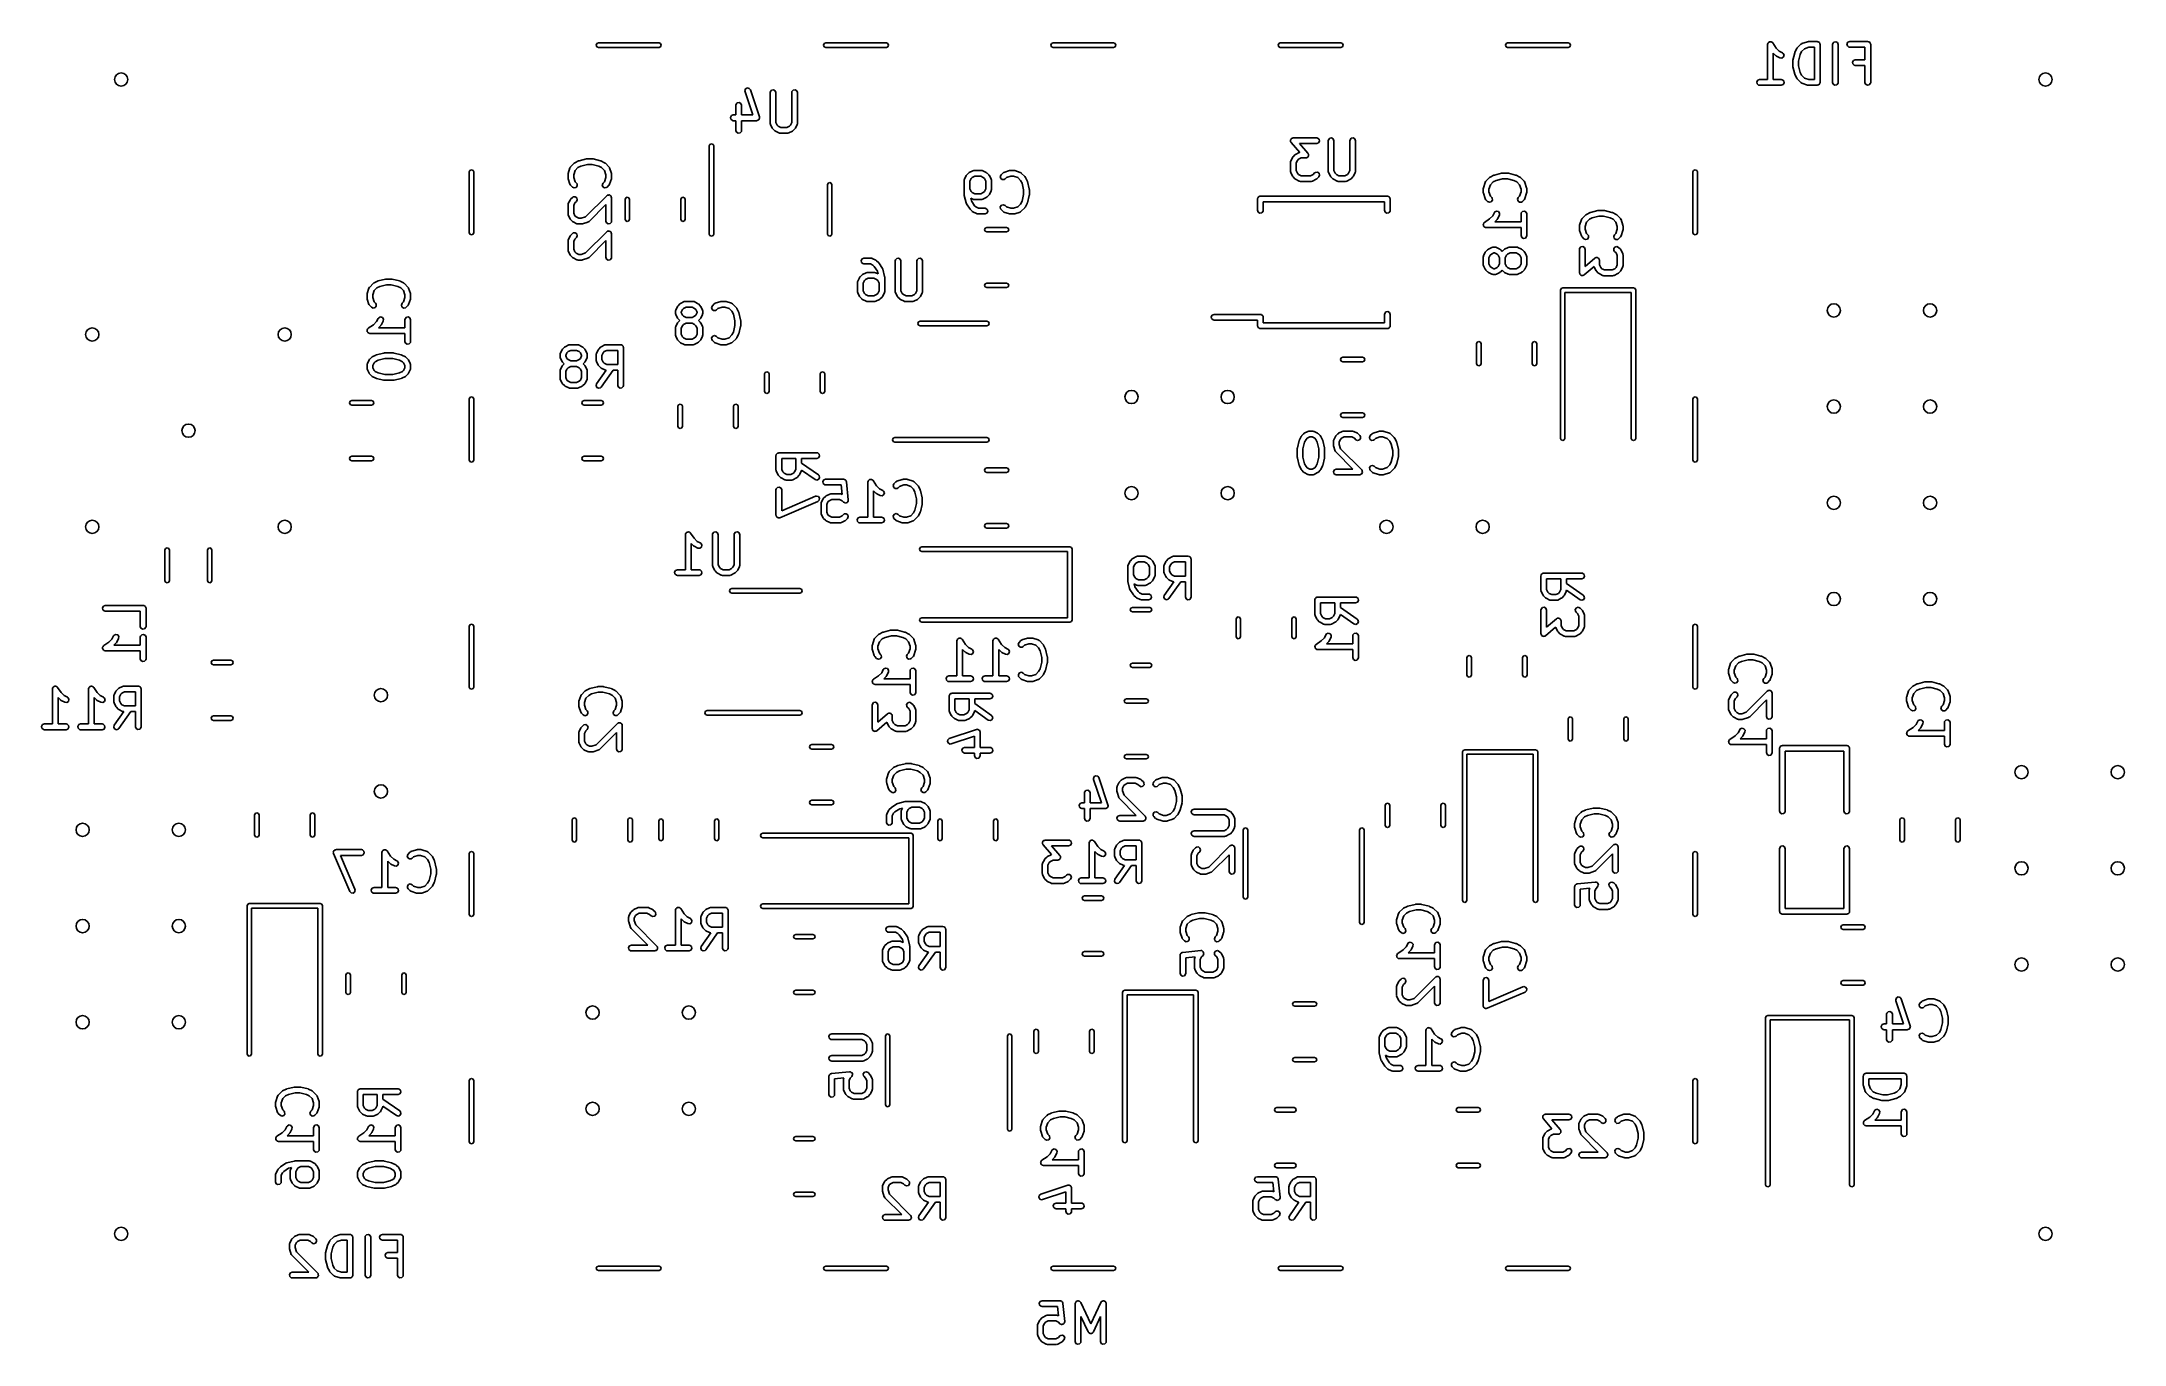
# Model space of a CAD drawing. Extents: x 0.32 to 2.48, y 0.29 to 1.64.
import ezdxf

# ---------------------------------------------------------------- set-up
doc = ezdxf.new("R2010")
doc.units = 0
doc.header["$MEASUREMENT"] = 0
doc.layers.add('BLACK', color=7, linetype='CONTINUOUS')

msp = doc.modelspace()

# ---------------------------------------------------------------- linework, layer by layer
at = {"layer": 'BLACK', "linetype": 'CONTINUOUS'}
for p, q in [((0.893701, 1.63583), (0.894393, 1.6375)), ((0.894393, 1.63416), (0.893701, 1.63583)), ((0.894393, 1.6375), (0.896063, 1.63819)), ((0.896063, 1.63346), (0.894393, 1.63416)), ((0.896063, 1.63819), (0.959055, 1.63819)), ((0.959055, 1.63346), (0.896063, 1.63346)), ((0.959055, 1.63819), (0.960725, 1.6375)), ((0.960725, 1.63416), (0.959055, 1.63346)), ((0.960725, 1.6375), (0.961417, 1.63583)), ((0.961417, 1.63583), (0.960725, 1.63416)), ((1.12992, 1.63583), (1.13061, 1.6375)), ((1.13061, 1.63416), (1.12992, 1.63583)), ((1.13061, 1.6375), (1.13228, 1.63819)), ((1.13228, 1.63346), (1.13061, 1.63416)), ((1.13228, 1.63819), (1.19528, 1.63819)), ((1.19528, 1.63346), (1.13228, 1.63346)), ((1.19528, 1.63819), (1.19695, 1.6375)), ((1.19695, 1.63416), (1.19528, 1.63346)), ((1.19695, 1.6375), (1.19764, 1.63583)), ((1.19764, 1.63583), (1.19695, 1.63416)), ((1.36614, 1.63583), (1.36683, 1.6375)), ((1.36683, 1.63416), (1.36614, 1.63583)), ((1.36683, 1.6375), (1.3685, 1.63819)), ((1.3685, 1.63346), (1.36683, 1.63416)), ((1.3685, 1.63819), (1.4315, 1.63819)), ((1.4315, 1.63346), (1.3685, 1.63346)), ((1.4315, 1.63819), (1.43317, 1.6375)), ((1.43317, 1.63416), (1.4315, 1.63346)), ((1.43317, 1.6375), (1.43386, 1.63583)), ((1.43386, 1.63583), (1.43317, 1.63416)), ((1.60236, 1.63583), (1.60305, 1.6375)), ((1.60305, 1.63416), (1.60236, 1.63583)), ((1.60305, 1.6375), (1.60472, 1.63819)), ((1.60472, 1.63346), (1.60305, 1.63416)), ((1.60472, 1.63819), (1.66772, 1.63819)), ((1.66772, 1.63346), (1.60472, 1.63346)), ((1.66772, 1.63819), (1.66939, 1.6375)), ((1.66939, 1.63416), (1.66772, 1.63346)), ((1.66939, 1.6375), (1.67008, 1.63583)), ((1.67008, 1.63583), (1.66939, 1.63416)), ((1.83858, 1.63583), (1.83927, 1.6375)), ((1.83927, 1.63416), (1.83858, 1.63583)), ((1.83927, 1.6375), (1.84094, 1.63819)), ((1.84094, 1.63346), (1.83927, 1.63416)), ((1.84094, 1.63819), (1.90394, 1.63819)), ((1.90394, 1.63346), (1.84094, 1.63346)), ((1.90394, 1.63819), (1.90561, 1.6375)), ((1.90561, 1.63416), (1.90394, 1.63346)), ((1.90561, 1.6375), (1.9063, 1.63583)), ((1.9063, 1.63583), (1.90561, 1.63416)), ((2.11112, 1.63646), (2.11129, 1.63747)), ((2.11112, 1.60005), (2.11112, 1.63646)), ((2.11129, 1.63747), (2.1114, 1.6376)), ((2.1114, 1.6376), (2.11142, 1.63777)), ((2.11142, 1.63777), (2.11204, 1.63836)), ((2.11204, 1.63836), (2.11259, 1.63902)), ((2.11259, 1.63902), (2.11276, 1.63905)), ((2.11276, 1.63905), (2.11288, 1.63917)), ((2.11288, 1.63917), (2.11374, 1.63922)), ((2.11374, 1.63922), (2.11458, 1.63937)), ((2.11458, 1.63937), (2.11473, 1.63929)), ((2.11473, 1.63929), (2.1149, 1.6393)), ((2.1149, 1.6393), (2.11559, 1.63879)), ((2.11559, 1.63879), (2.11633, 1.63836)), ((2.11633, 1.63836), (2.11639, 1.6382)), ((2.11639, 1.6382), (2.11653, 1.6381)), ((2.11653, 1.6381), (2.12011, 1.63272)), ((2.11948, 1.625), (2.11702, 1.62746)), ((2.11702, 1.62746), (2.11702, 1.60005)), ((2.11954, 1.62497), (2.11948, 1.625)), ((2.12025, 1.62445), (2.11954, 1.62497)), ((2.12011, 1.63272), (2.12332, 1.62952)), ((2.124, 1.62257), (2.12025, 1.62445)), ((2.12332, 1.62952), (2.12664, 1.62786)), ((2.12769, 1.62346), (2.126, 1.62234)), ((2.12664, 1.62786), (2.12746, 1.62725)), ((2.12746, 1.62725), (2.12826, 1.62539)), ((2.12826, 1.62539), (2.12769, 1.62346)), ((2.13745, 1.62031), (2.13933, 1.62781)), ((2.13933, 1.62781), (2.13953, 1.62827)), ((2.13953, 1.62827), (2.13955, 1.62841)), ((2.13955, 1.62841), (2.14142, 1.63216)), ((2.14142, 1.63216), (2.14195, 1.63287)), ((2.14195, 1.63287), (2.14198, 1.63293)), ((2.14198, 1.63293), (2.14573, 1.63668)), ((2.14498, 1.62606), (2.14327, 1.61923)), ((2.14649, 1.62909), (2.14498, 1.62606)), ((2.14573, 1.63668), (2.14657, 1.63727)), ((2.14941, 1.63201), (2.14649, 1.62909)), ((2.14657, 1.63727), (2.14674, 1.63728)), ((2.14674, 1.63728), (2.14688, 1.63739)), ((2.14688, 1.63739), (2.1525, 1.63927)), ((2.15392, 1.63351), (2.14941, 1.63201)), ((2.1525, 1.63927), (2.15338, 1.63939)), ((2.15338, 1.63939), (2.15344, 1.63942)), ((2.15344, 1.63942), (2.16281, 1.63942)), ((2.15986, 1.63351), (2.15392, 1.63351)), ((2.15986, 1.60005), (2.15986, 1.63351)), ((2.16281, 1.63942), (2.1632, 1.63935)), ((2.1632, 1.63935), (2.16332, 1.63937)), ((2.16332, 1.63937), (2.16344, 1.63931)), ((2.16344, 1.63931), (2.16382, 1.63924)), ((2.16382, 1.63924), (2.16441, 1.63875)), ((2.16441, 1.63875), (2.16507, 1.63836)), ((2.16507, 1.63836), (2.16517, 1.63811)), ((2.16517, 1.63811), (2.16537, 1.63794)), ((2.16537, 1.63794), (2.1655, 1.63718)), ((2.1655, 1.63718), (2.16576, 1.63646)), ((2.16576, 1.63646), (2.16576, 1.59709)), ((2.17861, 1.63646), (2.17879, 1.63747)), ((2.17861, 1.59709), (2.17861, 1.63646)), ((2.17879, 1.63747), (2.18008, 1.63902)), ((2.18008, 1.63902), (2.18207, 1.63937)), ((2.18207, 1.63937), (2.18382, 1.63836)), ((2.18382, 1.63836), (2.18451, 1.63646)), ((2.18451, 1.63646), (2.18451, 1.59709)), ((2.19365, 1.63698), (2.19466, 1.63873)), ((2.194, 1.63499), (2.19365, 1.63698)), ((2.19555, 1.63369), (2.194, 1.63499)), ((2.19466, 1.63873), (2.19656, 1.63942)), ((2.19656, 1.63351), (2.19555, 1.63369)), ((2.19656, 1.63942), (2.21531, 1.63942)), ((2.21235, 1.63351), (2.19656, 1.63351)), ((2.21235, 1.62067), (2.21235, 1.63351)), ((2.21531, 1.63942), (2.21569, 1.63935)), ((2.21569, 1.63935), (2.21582, 1.63937)), ((2.21582, 1.63937), (2.21593, 1.63931)), ((2.21593, 1.63931), (2.21632, 1.63924)), ((2.21632, 1.63924), (2.2169, 1.63875)), ((2.2169, 1.63875), (2.21757, 1.63836)), ((2.21757, 1.63836), (2.21766, 1.63811)), ((2.21766, 1.63811), (2.21786, 1.63794)), ((2.21786, 1.63794), (2.218, 1.63718)), ((2.218, 1.63718), (2.21826, 1.63646)), ((2.21826, 1.63646), (2.21826, 1.59709)), ((2.126, 1.62234), (2.124, 1.62257)), ((2.13736, 1.61959), (2.13746, 1.62017)), ((2.13736, 1.61397), (2.13736, 1.61959)), ((2.13741, 1.61384), (2.13736, 1.61397)), ((2.13745, 1.61325), (2.13741, 1.61384)), ((2.13746, 1.62017), (2.13745, 1.62031)), ((2.13933, 1.60575), (2.13745, 1.61325)), ((2.1394, 1.60564), (2.13933, 1.60575)), ((2.13955, 1.60515), (2.1394, 1.60564)), ((2.14142, 1.6014), (2.13955, 1.60515)), ((2.14327, 1.61923), (2.14327, 1.61433)), ((2.14327, 1.61433), (2.14498, 1.6075)), ((2.14498, 1.6075), (2.14649, 1.60447)), ((2.14649, 1.60447), (2.14941, 1.60155)), ((2.19927, 1.61823), (2.20028, 1.61998)), ((2.19963, 1.61624), (2.19927, 1.61823)), ((2.20117, 1.61494), (2.19963, 1.61624)), ((2.20028, 1.61998), (2.20218, 1.62067)), ((2.20218, 1.61476), (2.20117, 1.61494)), ((2.20218, 1.62067), (2.21235, 1.62067)), ((2.21235, 1.61476), (2.20218, 1.61476)), ((2.21235, 1.59709), (2.21235, 1.61476)), ((1.0483, 1.58842), (1.04904, 1.5903)), ((1.04845, 1.5874), (1.0483, 1.58842)), ((1.05653, 1.56317), (1.04845, 1.5874)), ((1.04904, 1.5903), (1.05082, 1.59126)), ((1.05082, 1.59126), (1.0528, 1.59085)), ((1.0528, 1.59085), (1.05405, 1.58927)), ((1.05405, 1.58927), (1.06343, 1.56115)), ((1.07455, 1.58646), (1.07472, 1.58747)), ((1.07455, 1.55459), (1.07455, 1.58646)), ((1.07472, 1.58747), (1.07602, 1.58902)), ((1.07602, 1.58902), (1.07801, 1.58937)), ((1.07801, 1.58937), (1.07976, 1.58836)), ((1.07976, 1.58836), (1.08045, 1.58646)), ((1.08045, 1.58646), (1.08045, 1.55529)), ((1.09704, 1.58646), (1.09722, 1.58747)), ((1.09704, 1.55529), (1.09704, 1.58646)), ((1.09722, 1.58747), (1.09852, 1.58902)), ((1.09852, 1.58902), (1.10051, 1.58937)), ((1.10051, 1.58937), (1.10226, 1.58836)), ((1.10226, 1.58836), (1.10295, 1.58646)), ((1.10295, 1.58646), (1.10295, 1.55459)), ((2.09991, 1.59761), (2.10092, 1.59936)), ((2.10026, 1.59562), (2.09991, 1.59761)), ((2.10181, 1.59432), (2.10026, 1.59562)), ((2.10092, 1.59936), (2.10282, 1.60005)), ((2.10282, 1.59414), (2.10181, 1.59432)), ((2.10282, 1.60005), (2.11112, 1.60005)), ((2.12532, 1.59414), (2.10282, 1.59414)), ((2.11702, 1.60005), (2.12532, 1.60005)), ((2.12532, 1.60005), (2.12633, 1.59987)), ((2.12721, 1.59483), (2.12532, 1.59414)), ((2.12633, 1.59987), (2.12787, 1.59857)), ((2.12822, 1.59658), (2.12721, 1.59483)), ((2.12787, 1.59857), (2.12822, 1.59658)), ((2.14147, 1.60135), (2.14142, 1.6014)), ((2.14198, 1.60063), (2.14147, 1.60135)), ((2.14573, 1.59688), (2.14198, 1.60063)), ((2.14589, 1.59681), (2.14573, 1.59688)), ((2.14598, 1.59666), (2.14589, 1.59681)), ((2.14688, 1.59617), (2.14598, 1.59666)), ((2.1525, 1.59429), (2.14688, 1.59617)), ((2.14941, 1.60155), (2.15392, 1.60005)), ((2.15257, 1.59429), (2.1525, 1.59429)), ((2.15344, 1.59414), (2.15257, 1.59429)), ((2.16281, 1.59414), (2.15344, 1.59414)), ((2.15392, 1.60005), (2.15986, 1.60005)), ((2.16353, 1.5944), (2.16281, 1.59414)), ((2.16429, 1.59454), (2.16353, 1.5944)), ((2.16446, 1.59474), (2.16429, 1.59454)), ((2.16471, 1.59483), (2.16446, 1.59474)), ((2.16509, 1.5955), (2.16471, 1.59483)), ((2.16559, 1.59608), (2.16509, 1.5955)), ((2.16565, 1.59647), (2.16559, 1.59608)), ((2.16572, 1.59658), (2.16565, 1.59647)), ((2.16576, 1.59709), (2.1657, 1.59671)), ((2.1657, 1.59671), (2.16572, 1.59658)), ((2.1793, 1.5952), (2.17861, 1.59709)), ((2.18105, 1.59419), (2.1793, 1.5952)), ((2.18304, 1.59454), (2.18105, 1.59419)), ((2.18433, 1.59608), (2.18304, 1.59454)), ((2.18451, 1.59709), (2.18433, 1.59608)), ((2.21304, 1.5952), (2.21235, 1.59709)), ((2.21479, 1.59419), (2.21304, 1.5952)), ((2.21678, 1.59454), (2.21479, 1.59419)), ((2.21808, 1.59608), (2.21678, 1.59454)), ((2.21826, 1.59709), (2.21808, 1.59608)), ((1.03335, 1.56073), (1.03436, 1.56248)), ((1.0337, 1.55874), (1.03335, 1.56073)), ((1.03524, 1.55744), (1.0337, 1.55874)), ((1.03436, 1.56248), (1.03625, 1.56317)), ((1.03625, 1.56317), (1.03893, 1.56317)), ((1.03893, 1.57334), (1.0391, 1.57435)), ((1.03893, 1.56317), (1.03893, 1.57334)), ((1.0391, 1.57435), (1.0404, 1.5759)), ((1.0404, 1.5759), (1.04239, 1.57625)), ((1.04239, 1.57625), (1.04414, 1.57524)), ((1.04414, 1.57524), (1.04483, 1.57334)), ((1.04483, 1.57334), (1.04483, 1.56317)), ((1.04483, 1.56317), (1.05653, 1.56317)), ((1.06313, 1.55901), (1.06284, 1.55826)), ((1.06353, 1.5597), (1.06313, 1.55901)), ((1.06343, 1.56115), (1.06358, 1.56014)), ((1.06358, 1.56014), (1.06349, 1.55993)), ((1.06349, 1.55993), (1.06353, 1.5597)), ((1.03625, 1.55726), (1.03524, 1.55744)), ((1.03893, 1.55726), (1.03625, 1.55726)), ((1.03893, 1.54709), (1.03893, 1.55726)), ((1.03962, 1.5452), (1.03893, 1.54709)), ((1.04137, 1.54419), (1.03962, 1.5452)), ((1.04335, 1.54454), (1.04137, 1.54419)), ((1.04465, 1.54608), (1.04335, 1.54454)), ((1.04483, 1.54709), (1.04465, 1.54608)), ((1.06063, 1.55726), (1.04483, 1.55726)), ((1.04483, 1.55726), (1.04483, 1.54709)), ((1.06084, 1.55734), (1.06063, 1.55726)), ((1.06106, 1.5573), (1.06084, 1.55734)), ((1.06177, 1.55768), (1.06106, 1.5573)), ((1.06252, 1.55796), (1.06177, 1.55768)), ((1.06264, 1.55815), (1.06252, 1.55796)), ((1.06284, 1.55826), (1.06264, 1.55815)), ((1.07461, 1.55443), (1.07455, 1.55459)), ((1.07457, 1.55426), (1.07461, 1.55443)), ((1.07486, 1.55327), (1.07457, 1.55426)), ((1.07673, 1.54952), (1.07486, 1.55327)), ((1.07678, 1.54948), (1.07673, 1.54952)), ((1.07729, 1.54876), (1.07678, 1.54948)), ((1.07916, 1.54688), (1.07729, 1.54876)), ((1.07922, 1.54685), (1.07916, 1.54688)), ((1.07993, 1.54633), (1.07922, 1.54685)), ((1.08368, 1.54445), (1.07993, 1.54633)), ((1.08045, 1.55529), (1.0818, 1.55259)), ((1.0818, 1.55259), (1.083, 1.5514)), ((1.083, 1.5514), (1.0857, 1.55005)), ((1.08385, 1.54443), (1.08368, 1.54445)), ((1.08399, 1.54432), (1.08385, 1.54443)), ((1.085, 1.54414), (1.08399, 1.54432)), ((1.0925, 1.54414), (1.085, 1.54414)), ((1.0857, 1.55005), (1.0918, 1.55005)), ((1.0918, 1.55005), (1.0945, 1.5514)), ((1.09266, 1.5442), (1.0925, 1.54414)), ((1.09283, 1.54416), (1.09266, 1.5442)), ((1.09382, 1.54445), (1.09283, 1.54416)), ((1.09757, 1.54633), (1.09382, 1.54445)), ((1.0945, 1.5514), (1.09569, 1.55259)), ((1.09569, 1.55259), (1.09704, 1.55529)), ((1.09761, 1.54637), (1.09757, 1.54633)), ((1.09833, 1.54688), (1.09761, 1.54637)), ((1.10021, 1.54876), (1.09833, 1.54688)), ((1.10024, 1.54881), (1.10021, 1.54876)), ((1.10076, 1.54952), (1.10024, 1.54881)), ((1.10264, 1.55327), (1.10076, 1.54952)), ((1.10266, 1.55345), (1.10264, 1.55327)), ((1.10277, 1.55358), (1.10266, 1.55345)), ((1.10295, 1.55459), (1.10277, 1.55358)), ((1.61522, 1.53698), (1.61534, 1.53718)), ((1.61536, 1.53619), (1.61522, 1.53698)), ((1.61533, 1.53742), (1.61583, 1.53804)), ((1.61534, 1.53718), (1.61533, 1.53742)), ((1.61583, 1.53804), (1.61623, 1.53873)), ((1.61623, 1.53873), (1.61645, 1.53881)), ((1.61645, 1.53881), (1.6166, 1.53899)), ((1.6166, 1.53899), (1.61738, 1.53914)), ((1.61738, 1.53914), (1.61813, 1.53942)), ((1.61813, 1.53942), (1.6425, 1.53942)), ((1.6425, 1.53942), (1.64351, 1.53924)), ((1.64351, 1.53924), (1.64506, 1.53794)), ((1.64506, 1.53794), (1.64541, 1.53595)), ((1.65455, 1.53646), (1.65472, 1.53747)), ((1.65472, 1.53747), (1.65602, 1.53902)), ((1.65602, 1.53902), (1.65801, 1.53937)), ((1.65801, 1.53937), (1.65976, 1.53836)), ((1.65976, 1.53836), (1.66045, 1.53646)), ((1.67704, 1.53646), (1.67722, 1.53747)), ((1.67722, 1.53747), (1.67852, 1.53902)), ((1.67852, 1.53902), (1.68051, 1.53937)), ((1.68051, 1.53937), (1.68226, 1.53836)), ((1.68226, 1.53836), (1.68295, 1.53646)), ((0.871698, 1.51357), (0.875448, 1.51545)), ((0.875448, 1.51545), (0.875936, 1.51559)), ((0.875936, 1.51559), (0.876052, 1.51567)), ((0.876052, 1.51567), (0.883551, 1.51755)), ((0.883551, 1.51755), (0.884139, 1.51759)), ((0.884139, 1.51759), (0.884267, 1.51763)), ((0.884267, 1.51763), (0.889892, 1.51763)), ((0.889892, 1.51763), (0.890472, 1.51753)), ((0.890472, 1.51753), (0.890608, 1.51755)), ((0.890608, 1.51755), (0.898107, 1.51567)), ((0.898107, 1.51567), (0.898572, 1.51546)), ((0.898572, 1.51546), (0.898711, 1.51545)), ((0.898711, 1.51545), (0.902461, 1.51357)), ((1.01122, 1.53094), (1.01191, 1.53262)), ((1.01122, 1.465), (1.01122, 1.53094)), ((1.01191, 1.53262), (1.01358, 1.53331)), ((1.01358, 1.53331), (1.01525, 1.53262)), ((1.01525, 1.53262), (1.01594, 1.53094)), ((1.01594, 1.53094), (1.01594, 1.465)), ((1.61538, 1.5354), (1.61536, 1.53619)), ((1.61555, 1.53511), (1.61538, 1.5354)), ((1.61547, 1.51511), (1.61549, 1.51529)), ((1.61549, 1.51529), (1.61736, 1.51904)), ((1.61557, 1.53499), (1.61555, 1.53511)), ((1.61568, 1.5349), (1.61557, 1.53499)), ((1.61591, 1.53452), (1.61568, 1.5349)), ((1.62487, 1.52427), (1.61591, 1.53452)), ((1.61736, 1.51904), (1.61789, 1.51975)), ((1.61789, 1.51975), (1.61792, 1.5198)), ((1.61792, 1.5198), (1.61979, 1.52168)), ((1.61979, 1.52168), (1.62051, 1.52219)), ((1.62051, 1.52219), (1.62056, 1.52223)), ((1.62056, 1.52223), (1.62431, 1.52411)), ((1.62243, 1.51597), (1.62108, 1.51327)), ((1.62363, 1.51716), (1.62243, 1.51597)), ((1.62633, 1.51851), (1.62363, 1.51716)), ((1.62431, 1.52411), (1.62487, 1.52427)), ((1.6425, 1.53351), (1.62464, 1.53351)), ((1.62464, 1.53351), (1.63347, 1.52341)), ((1.63125, 1.51851), (1.62633, 1.51851)), ((1.632, 1.51879), (1.63125, 1.51851)), ((1.63278, 1.51894), (1.632, 1.51879)), ((1.63293, 1.51912), (1.63278, 1.51894)), ((1.63315, 1.5192), (1.63293, 1.51912)), ((1.63355, 1.51989), (1.63315, 1.5192)), ((1.63347, 1.52341), (1.6337, 1.52303)), ((1.63405, 1.52051), (1.63355, 1.51989)), ((1.6337, 1.52303), (1.63381, 1.52294)), ((1.63381, 1.52294), (1.63383, 1.52282)), ((1.63383, 1.52282), (1.63401, 1.52253)), ((1.63401, 1.52253), (1.63402, 1.52174)), ((1.63402, 1.52174), (1.63416, 1.52095)), ((1.63416, 1.52095), (1.63404, 1.52075)), ((1.63404, 1.52075), (1.63405, 1.52051)), ((1.6444, 1.5342), (1.6425, 1.53351)), ((1.64541, 1.53595), (1.6444, 1.5342)), ((1.65455, 1.50459), (1.65455, 1.53646)), ((1.66045, 1.53646), (1.66045, 1.50529)), ((1.67704, 1.50529), (1.67704, 1.53646)), ((1.68295, 1.53646), (1.68295, 1.50459)), ((0.761811, 1.50394), (0.762503, 1.50561)), ((0.761811, 1.44094), (0.761811, 1.50394)), ((0.762503, 1.50561), (0.764173, 1.5063)), ((0.764173, 1.5063), (0.765844, 1.50561)), ((0.765844, 1.50561), (0.766535, 1.50394)), ((0.766535, 1.50394), (0.766535, 1.44094)), ((0.864442, 1.50156), (0.864595, 1.50243)), ((0.864442, 1.49781), (0.864442, 1.50156)), ((0.864464, 1.49775), (0.864442, 1.49781)), ((0.864593, 1.49687), (0.864464, 1.49775)), ((0.864593, 1.50249), (0.866468, 1.50812)), ((0.864595, 1.50243), (0.864593, 1.50249)), ((0.866468, 1.49125), (0.864593, 1.49687)), ((0.866468, 1.50812), (0.866956, 1.50902)), ((0.866956, 1.50902), (0.867107, 1.50911)), ((0.867107, 1.50911), (0.867181, 1.50927)), ((0.867181, 1.50927), (0.870931, 1.51302)), ((0.87185, 1.50559), (0.870347, 1.50108)), ((0.870347, 1.50108), (0.870347, 1.49829)), ((0.870347, 1.49829), (0.87185, 1.49378)), ((0.870931, 1.51302), (0.871654, 1.51353)), ((0.871654, 1.51353), (0.871698, 1.51357)), ((0.874768, 1.50851), (0.87185, 1.50559)), ((0.87185, 1.49378), (0.873232, 1.4924)), ((0.877799, 1.51002), (0.874768, 1.50851)), ((0.884631, 1.51173), (0.877799, 1.51002)), ((0.889528, 1.51173), (0.884631, 1.51173)), ((0.89636, 1.51002), (0.889528, 1.51173)), ((0.899391, 1.50851), (0.89636, 1.51002)), ((0.902309, 1.50559), (0.899391, 1.50851)), ((0.900927, 1.4924), (0.902309, 1.49378)), ((0.903812, 1.50108), (0.902309, 1.50559)), ((0.902309, 1.49378), (0.903812, 1.49829)), ((0.902461, 1.51357), (0.90317, 1.51305)), ((0.90317, 1.51305), (0.903228, 1.51302)), ((0.903228, 1.51302), (0.906978, 1.50927)), ((0.903812, 1.49829), (0.903812, 1.50108)), ((0.906978, 1.50927), (0.907566, 1.50843)), ((0.907566, 1.50843), (0.907581, 1.50825)), ((0.907581, 1.50825), (0.907691, 1.50812)), ((0.907691, 1.50812), (0.909566, 1.50249)), ((0.909566, 1.49687), (0.907691, 1.49125)), ((0.909717, 1.49781), (0.909564, 1.49694)), ((0.909564, 1.49694), (0.909566, 1.49687)), ((0.909566, 1.50249), (0.909695, 1.50162)), ((0.909695, 1.50162), (0.909717, 1.50156)), ((0.909717, 1.50156), (0.909717, 1.49781)), ((1.27611, 1.49511), (1.27629, 1.49612)), ((1.27611, 1.48011), (1.27611, 1.49511)), ((1.27629, 1.49612), (1.27641, 1.49625)), ((1.27641, 1.49625), (1.27643, 1.49643)), ((1.27643, 1.49643), (1.2783, 1.50018)), ((1.2783, 1.50018), (1.27883, 1.50089)), ((1.27883, 1.50089), (1.27885, 1.50094)), ((1.27885, 1.50094), (1.28073, 1.50282)), ((1.28073, 1.50282), (1.28145, 1.50333)), ((1.28145, 1.50333), (1.2815, 1.50337)), ((1.2815, 1.50337), (1.28524, 1.50525)), ((1.28337, 1.49711), (1.28202, 1.49441)), ((1.28202, 1.49441), (1.28202, 1.48643)), ((1.28456, 1.4983), (1.28337, 1.49711)), ((1.28726, 1.49965), (1.28456, 1.4983)), ((1.28524, 1.50525), (1.28623, 1.50554)), ((1.28623, 1.50554), (1.2864, 1.5055)), ((1.2864, 1.5055), (1.28657, 1.50556)), ((1.28657, 1.50556), (1.29406, 1.50556)), ((1.29337, 1.49965), (1.28726, 1.49965)), ((1.29606, 1.4983), (1.29337, 1.49965)), ((1.29406, 1.50556), (1.29507, 1.50538)), ((1.29507, 1.50538), (1.29521, 1.50527)), ((1.29521, 1.50527), (1.29538, 1.50525)), ((1.29538, 1.50525), (1.29913, 1.50337)), ((1.29726, 1.49711), (1.29606, 1.4983)), ((1.29861, 1.49441), (1.29726, 1.49711)), ((1.29861, 1.48643), (1.29861, 1.49441)), ((1.29913, 1.50337), (1.29984, 1.50285)), ((1.29984, 1.50285), (1.2999, 1.50282)), ((1.2999, 1.50282), (1.30178, 1.50094)), ((1.30178, 1.50094), (1.30228, 1.50022)), ((1.30228, 1.50022), (1.30233, 1.50018)), ((1.30233, 1.50018), (1.3042, 1.49643)), ((1.3042, 1.49643), (1.3045, 1.49544)), ((1.3045, 1.49544), (1.30446, 1.49527)), ((1.30446, 1.49527), (1.30452, 1.49511)), ((1.30452, 1.49511), (1.30452, 1.48573)), ((1.31362, 1.49911), (1.31447, 1.50094)), ((1.31414, 1.49716), (1.31362, 1.49911)), ((1.3158, 1.496), (1.31414, 1.49716)), ((1.31447, 1.50094), (1.31635, 1.50282)), ((1.31781, 1.49618), (1.3158, 1.496)), ((1.31635, 1.50282), (1.31719, 1.50341)), ((1.31719, 1.50341), (1.31736, 1.50342)), ((1.31736, 1.50342), (1.3175, 1.50353)), ((1.3175, 1.50353), (1.32313, 1.50541)), ((1.31865, 1.49677), (1.31781, 1.49618)), ((1.32003, 1.49815), (1.31865, 1.49677)), ((1.32454, 1.49965), (1.32003, 1.49815)), ((1.32313, 1.50541), (1.324, 1.50554)), ((1.324, 1.50554), (1.32406, 1.50556)), ((1.32406, 1.50556), (1.32781, 1.50556)), ((1.32733, 1.49965), (1.32454, 1.49965)), ((1.33184, 1.49815), (1.32733, 1.49965)), ((1.32781, 1.50556), (1.32868, 1.50541)), ((1.32868, 1.50541), (1.32874, 1.50541)), ((1.32874, 1.50541), (1.33437, 1.50353)), ((1.33476, 1.49523), (1.33184, 1.49815)), ((1.33437, 1.50353), (1.33527, 1.50304)), ((1.33627, 1.4922), (1.33476, 1.49523)), ((1.33527, 1.50304), (1.33536, 1.50289)), ((1.33536, 1.50289), (1.33552, 1.50282)), ((1.33552, 1.50282), (1.33927, 1.49907)), ((1.33927, 1.49907), (1.33978, 1.49835)), ((1.33978, 1.49835), (1.33983, 1.4983)), ((1.33983, 1.4983), (1.3417, 1.49455)), ((1.3417, 1.49455), (1.34185, 1.49406)), ((1.34185, 1.49406), (1.34192, 1.49395)), ((1.34192, 1.49395), (1.3438, 1.48645)), ((1.61518, 1.51397), (1.61535, 1.51498)), ((1.61518, 1.50459), (1.61518, 1.51397)), ((1.61524, 1.50443), (1.61518, 1.50459)), ((1.6152, 1.50426), (1.61524, 1.50443)), ((1.61549, 1.50327), (1.6152, 1.50426)), ((1.61535, 1.51498), (1.61547, 1.51511)), ((1.61736, 1.49952), (1.61549, 1.50327)), ((1.61741, 1.49948), (1.61736, 1.49952)), ((1.61792, 1.49876), (1.61741, 1.49948)), ((1.61979, 1.49688), (1.61792, 1.49876)), ((1.61985, 1.49685), (1.61979, 1.49688)), ((1.62056, 1.49633), (1.61985, 1.49685)), ((1.62431, 1.49445), (1.62056, 1.49633)), ((1.62108, 1.51327), (1.62108, 1.50529)), ((1.62108, 1.50529), (1.62243, 1.50259)), ((1.62243, 1.50259), (1.62363, 1.5014)), ((1.62363, 1.5014), (1.62633, 1.50005)), ((1.62448, 1.49443), (1.62431, 1.49445)), ((1.62462, 1.49432), (1.62448, 1.49443)), ((1.62563, 1.49414), (1.62462, 1.49432)), ((1.63688, 1.49414), (1.62563, 1.49414)), ((1.62633, 1.50005), (1.63618, 1.50005)), ((1.63618, 1.50005), (1.63888, 1.5014)), ((1.63704, 1.4942), (1.63688, 1.49414)), ((1.63721, 1.49416), (1.63704, 1.4942)), ((1.6382, 1.49445), (1.63721, 1.49416)), ((1.64195, 1.49633), (1.6382, 1.49445)), ((1.63888, 1.5014), (1.64041, 1.50293)), ((1.64041, 1.50293), (1.64125, 1.50352)), ((1.64125, 1.50352), (1.64327, 1.5037)), ((1.64199, 1.49637), (1.64195, 1.49633)), ((1.64271, 1.49688), (1.64199, 1.49637)), ((1.64459, 1.49876), (1.64271, 1.49688)), ((1.64327, 1.5037), (1.64492, 1.50254)), ((1.64544, 1.50059), (1.64459, 1.49876)), ((1.64492, 1.50254), (1.64544, 1.50059)), ((1.65461, 1.50443), (1.65455, 1.50459)), ((1.65457, 1.50426), (1.65461, 1.50443)), ((1.65486, 1.50327), (1.65457, 1.50426)), ((1.65673, 1.49952), (1.65486, 1.50327)), ((1.65678, 1.49948), (1.65673, 1.49952)), ((1.65729, 1.49876), (1.65678, 1.49948)), ((1.65916, 1.49688), (1.65729, 1.49876)), ((1.65922, 1.49685), (1.65916, 1.49688)), ((1.65993, 1.49633), (1.65922, 1.49685)), ((1.66368, 1.49445), (1.65993, 1.49633)), ((1.66045, 1.50529), (1.6618, 1.50259)), ((1.6618, 1.50259), (1.663, 1.5014)), ((1.663, 1.5014), (1.6657, 1.50005)), ((1.66385, 1.49443), (1.66368, 1.49445)), ((1.66399, 1.49432), (1.66385, 1.49443)), ((1.665, 1.49414), (1.66399, 1.49432)), ((1.6725, 1.49414), (1.665, 1.49414)), ((1.6657, 1.50005), (1.6718, 1.50005)), ((1.6718, 1.50005), (1.6745, 1.5014)), ((1.67266, 1.4942), (1.6725, 1.49414)), ((1.67283, 1.49416), (1.67266, 1.4942)), ((1.67382, 1.49445), (1.67283, 1.49416)), ((1.67757, 1.49633), (1.67382, 1.49445)), ((1.6745, 1.5014), (1.67569, 1.50259)), ((1.67569, 1.50259), (1.67704, 1.50529)), ((1.67761, 1.49637), (1.67757, 1.49633)), ((1.67833, 1.49688), (1.67761, 1.49637)), ((1.68021, 1.49876), (1.67833, 1.49688)), ((1.68024, 1.49881), (1.68021, 1.49876)), ((1.68076, 1.49952), (1.68024, 1.49881)), ((1.68264, 1.50327), (1.68076, 1.49952)), ((1.68266, 1.50345), (1.68264, 1.50327)), ((1.68277, 1.50358), (1.68266, 1.50345)), ((1.68295, 1.50459), (1.68277, 1.50358)), ((1.81761, 1.49312), (1.8181, 1.49402)), ((1.8181, 1.49402), (1.81825, 1.49411)), ((1.81825, 1.49411), (1.81832, 1.49427)), ((1.81832, 1.49427), (1.82207, 1.49802)), ((1.82207, 1.49802), (1.8228, 1.49853)), ((1.8228, 1.49853), (1.82284, 1.49857)), ((1.82284, 1.49857), (1.82659, 1.50045)), ((1.82591, 1.49351), (1.82299, 1.49059)), ((1.82894, 1.49502), (1.82591, 1.49351)), ((1.82659, 1.50045), (1.82708, 1.50059)), ((1.82708, 1.50059), (1.82719, 1.50067)), ((1.82719, 1.50067), (1.83469, 1.50255)), ((1.83577, 1.49673), (1.82894, 1.49502)), ((1.83469, 1.50255), (1.83528, 1.50259)), ((1.83528, 1.50259), (1.83541, 1.50263)), ((1.83541, 1.50263), (1.84103, 1.50263)), ((1.84067, 1.49673), (1.83577, 1.49673)), ((1.8475, 1.49502), (1.84067, 1.49673)), ((1.84103, 1.50263), (1.84161, 1.50253)), ((1.84161, 1.50253), (1.84175, 1.50255)), ((1.84175, 1.50255), (1.84925, 1.50067)), ((1.85053, 1.49351), (1.8475, 1.49502)), ((1.84925, 1.50067), (1.84971, 1.50046)), ((1.84971, 1.50046), (1.84985, 1.50045)), ((1.84985, 1.50045), (1.8536, 1.49857)), ((1.85345, 1.49059), (1.85053, 1.49351)), ((1.8536, 1.49857), (1.85431, 1.49805)), ((1.85431, 1.49805), (1.85437, 1.49802)), ((1.85437, 1.49802), (1.85812, 1.49427)), ((1.85812, 1.49427), (1.85871, 1.49343)), ((2.03346, 1.50394), (2.03416, 1.50561)), ((2.03346, 1.44094), (2.03346, 1.50394)), ((2.03416, 1.50561), (2.03583, 1.5063)), ((2.03583, 1.5063), (2.0375, 1.50561)), ((2.0375, 1.50561), (2.03819, 1.50394)), ((2.03819, 1.50394), (2.03819, 1.44094)), ((0.864753, 1.47101), (0.866628, 1.47476)), ((0.866578, 1.49111), (0.866468, 1.49125)), ((0.866593, 1.49094), (0.866578, 1.49111)), ((0.867181, 1.4901), (0.866593, 1.49094)), ((0.866628, 1.47476), (0.867154, 1.47547)), ((0.867154, 1.47547), (0.867181, 1.47552)), ((0.869056, 1.48822), (0.867181, 1.4901)), ((0.867181, 1.47552), (0.869056, 1.4774)), ((0.870887, 1.48737), (0.869056, 1.48822)), ((0.869056, 1.4774), (0.869896, 1.47799)), ((0.869896, 1.47799), (0.871908, 1.47816)), ((0.872838, 1.48789), (0.870887, 1.48737)), ((0.873232, 1.47322), (0.871696, 1.47169)), ((0.871908, 1.47816), (0.873563, 1.477)), ((0.873996, 1.48955), (0.872838, 1.48789)), ((0.873232, 1.4924), (0.87382, 1.49156)), ((0.874085, 1.47505), (0.873232, 1.47322)), ((0.873563, 1.477), (0.874085, 1.47505)), ((0.87382, 1.49156), (0.873996, 1.48955)), ((0.882672, 1.45727), (0.904677, 1.47927)), ((0.900073, 1.49057), (0.900927, 1.4924)), ((0.900596, 1.48862), (0.900073, 1.49057)), ((0.902251, 1.48746), (0.900596, 1.48862)), ((0.904263, 1.48763), (0.902251, 1.48746)), ((0.905103, 1.48822), (0.904263, 1.48763)), ((0.904677, 1.47927), (0.905205, 1.47964)), ((0.906978, 1.4901), (0.905103, 1.48822)), ((0.905205, 1.47964), (0.905288, 1.47974)), ((0.905288, 1.47974), (0.905366, 1.47976)), ((0.905366, 1.47976), (0.905517, 1.47986)), ((0.905517, 1.47986), (0.906402, 1.47994)), ((0.906402, 1.47994), (0.907277, 1.48009)), ((0.907052, 1.49026), (0.906978, 1.4901)), ((0.907203, 1.49035), (0.907052, 1.49026)), ((0.907691, 1.49125), (0.907203, 1.49035)), ((0.907277, 1.48009), (0.907394, 1.48003)), ((0.907394, 1.48003), (0.907529, 1.48004)), ((0.907529, 1.48004), (0.908257, 1.47953)), ((0.908257, 1.47953), (0.909026, 1.47908)), ((0.909026, 1.47908), (0.909073, 1.47896)), ((0.909073, 1.47896), (0.909183, 1.47888)), ((0.909183, 1.47888), (0.909413, 1.47802)), ((0.909413, 1.47802), (0.909717, 1.47719)), ((0.909717, 1.47719), (0.909717, 1.45281)), ((0.923701, 1.47529), (0.924393, 1.47696)), ((0.923701, 1.45471), (0.923701, 1.47529)), ((0.924393, 1.47696), (0.926063, 1.47765)), ((0.926063, 1.47765), (0.927733, 1.47696)), ((0.927733, 1.47696), (0.928425, 1.47529)), ((0.928425, 1.47529), (0.928425, 1.45471)), ((0.981575, 1.47529), (0.982267, 1.47696)), ((0.981575, 1.45471), (0.981575, 1.47529)), ((0.982267, 1.47696), (0.983937, 1.47765)), ((0.983937, 1.47765), (0.985607, 1.47696)), ((0.985607, 1.47696), (0.986299, 1.47529)), ((0.986299, 1.47529), (0.986299, 1.45471)), ((1.13406, 1.49059), (1.13475, 1.49226)), ((1.13406, 1.465), (1.13406, 1.49059)), ((1.13475, 1.49226), (1.13642, 1.49295)), ((1.13642, 1.49295), (1.13809, 1.49226)), ((1.13809, 1.49226), (1.13878, 1.49059)), ((1.13878, 1.49059), (1.13878, 1.465)), ((1.27616, 1.47998), (1.27611, 1.48011)), ((1.2762, 1.47939), (1.27616, 1.47998)), ((1.27808, 1.47189), (1.2762, 1.47939)), ((1.27809, 1.47188), (1.27808, 1.47189)), ((1.27848, 1.47097), (1.27809, 1.47188)), ((1.28202, 1.48643), (1.28337, 1.48373)), ((1.28524, 1.47559), (1.28295, 1.47674)), ((1.28295, 1.47674), (1.28368, 1.47382)), ((1.28337, 1.48373), (1.28456, 1.48254)), ((1.28368, 1.47382), (1.28699, 1.46887)), ((1.28456, 1.48254), (1.28726, 1.48119)), ((1.28542, 1.47557), (1.28524, 1.47559)), ((1.28556, 1.47546), (1.28542, 1.47557)), ((1.28657, 1.47528), (1.28556, 1.47546)), ((1.29406, 1.47528), (1.28657, 1.47528)), ((1.28726, 1.48119), (1.29337, 1.48119)), ((1.29337, 1.48119), (1.29606, 1.48254)), ((1.29423, 1.47534), (1.29406, 1.47528)), ((1.2944, 1.4753), (1.29423, 1.47534)), ((1.29538, 1.47559), (1.2944, 1.4753)), ((1.29913, 1.47747), (1.29538, 1.47559)), ((1.29606, 1.48254), (1.29726, 1.48373)), ((1.29726, 1.48373), (1.29861, 1.48643)), ((1.29918, 1.47751), (1.29913, 1.47747)), ((1.2999, 1.47802), (1.29918, 1.47751)), ((1.30178, 1.4799), (1.2999, 1.47802)), ((1.3018, 1.47995), (1.30178, 1.4799)), ((1.30233, 1.48066), (1.3018, 1.47995)), ((1.3042, 1.48441), (1.30233, 1.48066)), ((1.30422, 1.48459), (1.3042, 1.48441)), ((1.30434, 1.48472), (1.30422, 1.48459)), ((1.30452, 1.48573), (1.30434, 1.48472)), ((1.33476, 1.47061), (1.33627, 1.47364)), ((1.33798, 1.48537), (1.33627, 1.4922)), ((1.33627, 1.47364), (1.33798, 1.48047)), ((1.33798, 1.48047), (1.33798, 1.48537)), ((1.34192, 1.47189), (1.34172, 1.47143)), ((1.3438, 1.47939), (1.34192, 1.47189)), ((1.34389, 1.48011), (1.34378, 1.47953)), ((1.34378, 1.47953), (1.3438, 1.47939)), ((1.3438, 1.48645), (1.34384, 1.48586)), ((1.34384, 1.48586), (1.34389, 1.48573)), ((1.34389, 1.48573), (1.34389, 1.48011)), ((1.5811, 1.47594), (1.58117, 1.47633)), ((1.5811, 1.46413), (1.5811, 1.47594)), ((1.58115, 1.47646), (1.58121, 1.47657)), ((1.58117, 1.47633), (1.58115, 1.47646)), ((1.58121, 1.47657), (1.58128, 1.47695)), ((1.58128, 1.47695), (1.58177, 1.47754)), ((1.58177, 1.47754), (1.58216, 1.47821)), ((1.58216, 1.47821), (1.58241, 1.4783)), ((1.58241, 1.4783), (1.58258, 1.4785)), ((1.58258, 1.4785), (1.58333, 1.47864)), ((1.58333, 1.47864), (1.58406, 1.4789)), ((1.58406, 1.4789), (1.71594, 1.4789)), ((1.71299, 1.47299), (1.58701, 1.47299)), ((1.58701, 1.47299), (1.58701, 1.46413)), ((1.71299, 1.46413), (1.71299, 1.47299)), ((1.71594, 1.4789), (1.71633, 1.47883)), ((1.71633, 1.47883), (1.71646, 1.47885)), ((1.71646, 1.47885), (1.71657, 1.47879)), ((1.71657, 1.47879), (1.71695, 1.47872)), ((1.71695, 1.47872), (1.71754, 1.47823)), ((1.71754, 1.47823), (1.71821, 1.47784)), ((1.71821, 1.47784), (1.7183, 1.47759)), ((1.7183, 1.47759), (1.7185, 1.47742)), ((1.7185, 1.47742), (1.71864, 1.47667)), ((1.71864, 1.47667), (1.7189, 1.47594)), ((1.7189, 1.47594), (1.7189, 1.46413)), ((1.81558, 1.48656), (1.81574, 1.48743)), ((1.81558, 1.48281), (1.81558, 1.48656)), ((1.81561, 1.48275), (1.81558, 1.48281)), ((1.81573, 1.48187), (1.81561, 1.48275)), ((1.81573, 1.48749), (1.81761, 1.49312)), ((1.81574, 1.48743), (1.81573, 1.48749)), ((1.81761, 1.47625), (1.81573, 1.48187)), ((1.81772, 1.47611), (1.81761, 1.47625)), ((1.81773, 1.47594), (1.81772, 1.47611)), ((1.81832, 1.4751), (1.81773, 1.47594)), ((1.8202, 1.47322), (1.81832, 1.4751)), ((1.82203, 1.47237), (1.8202, 1.47322)), ((1.82299, 1.49059), (1.82149, 1.48608)), ((1.82149, 1.48608), (1.82149, 1.48329)), ((1.82149, 1.48329), (1.82299, 1.47878)), ((1.82398, 1.47289), (1.82203, 1.47237)), ((1.82299, 1.47878), (1.82437, 1.4774)), ((1.82514, 1.47455), (1.82398, 1.47289)), ((1.82437, 1.4774), (1.82496, 1.47656)), ((1.82496, 1.47656), (1.82514, 1.47455)), ((1.85122, 1.47557), (1.85207, 1.4774)), ((1.85174, 1.47362), (1.85122, 1.47557)), ((1.85339, 1.47246), (1.85174, 1.47362)), ((1.85207, 1.4774), (1.85345, 1.47878)), ((1.8554, 1.47263), (1.85339, 1.47246)), ((1.85495, 1.48608), (1.85345, 1.49059)), ((1.85345, 1.47878), (1.85495, 1.48329)), ((1.85495, 1.48329), (1.85495, 1.48608)), ((1.85624, 1.47322), (1.8554, 1.47263)), ((1.85812, 1.4751), (1.85624, 1.47322)), ((1.85819, 1.47526), (1.85812, 1.4751)), ((1.85834, 1.47535), (1.85819, 1.47526)), ((1.85883, 1.47625), (1.85834, 1.47535)), ((1.85871, 1.49343), (1.85872, 1.49325)), ((1.85872, 1.49325), (1.85883, 1.49312)), ((1.85883, 1.49312), (1.86071, 1.48749)), ((1.86071, 1.48187), (1.85883, 1.47625)), ((1.86071, 1.48749), (1.86084, 1.48662)), ((1.86086, 1.48281), (1.86071, 1.48194)), ((1.86071, 1.48194), (1.86071, 1.48187)), ((1.86084, 1.48662), (1.86086, 1.48656)), ((1.86086, 1.48656), (1.86086, 1.48281)), ((0.864442, 1.46969), (0.86462, 1.4707)), ((0.864442, 1.46031), (0.864442, 1.46969)), ((0.864502, 1.46015), (0.864442, 1.46031)), ((0.864461, 1.45998), (0.864502, 1.46015)), ((0.864753, 1.45899), (0.864461, 1.45998)), ((0.86462, 1.4707), (0.864733, 1.47083)), ((0.864733, 1.47083), (0.864753, 1.47101)), ((0.866628, 1.45524), (0.864753, 1.45899)), ((0.866675, 1.4552), (0.866628, 1.45524)), ((0.867181, 1.45448), (0.866675, 1.4552)), ((0.869056, 1.4526), (0.867181, 1.45448)), ((0.869114, 1.45257), (0.869056, 1.4526)), ((0.869823, 1.45205), (0.869114, 1.45257)), ((0.873573, 1.45017), (0.869823, 1.45205)), ((0.871696, 1.47169), (0.870347, 1.46899)), ((0.870347, 1.46899), (0.870347, 1.46101)), ((0.870347, 1.46101), (0.871696, 1.45831)), ((0.871696, 1.45831), (0.872893, 1.45712)), ((0.872893, 1.45712), (0.875591, 1.45577)), ((0.875591, 1.45577), (0.878164, 1.45577)), ((0.878164, 1.45577), (0.882672, 1.45727)), ((0.885201, 1.45189), (0.879577, 1.45001)), ((0.885339, 1.452), (0.885201, 1.45189)), ((0.885515, 1.45201), (0.885339, 1.452)), ((0.886355, 1.4526), (0.885515, 1.45201)), ((0.903812, 1.47006), (0.886355, 1.4526)), ((0.903812, 1.45281), (0.903812, 1.47006)), ((0.904503, 1.45092), (0.903812, 1.45281)), ((0.906252, 1.44991), (0.904503, 1.45092)), ((0.908241, 1.45026), (0.906252, 1.44991)), ((0.909539, 1.4518), (0.908241, 1.45026)), ((0.909717, 1.45281), (0.909539, 1.4518)), ((0.924393, 1.45304), (0.923701, 1.45471)), ((0.926063, 1.45235), (0.924393, 1.45304)), ((0.927733, 1.45304), (0.926063, 1.45235)), ((0.928425, 1.45471), (0.927733, 1.45304)), ((0.982267, 1.45304), (0.981575, 1.45471)), ((0.983937, 1.45235), (0.982267, 1.45304)), ((0.985607, 1.45304), (0.983937, 1.45235)), ((0.986299, 1.45471), (0.985607, 1.45304)), ((1.01122, 1.43941), (1.01122, 1.465)), ((1.01594, 1.465), (1.01594, 1.43941)), ((1.13406, 1.43941), (1.13406, 1.465)), ((1.13878, 1.465), (1.13878, 1.43941)), ((1.28223, 1.46535), (1.27848, 1.47097)), ((1.28234, 1.46527), (1.28223, 1.46535)), ((1.2826, 1.4649), (1.28234, 1.46527)), ((1.28448, 1.46302), (1.2826, 1.4649)), ((1.28454, 1.463), (1.28448, 1.46302)), ((1.28524, 1.46247), (1.28454, 1.463)), ((1.28899, 1.46059), (1.28524, 1.46247)), ((1.28699, 1.46887), (1.28831, 1.46754)), ((1.28831, 1.46754), (1.29101, 1.46619)), ((1.28917, 1.46057), (1.28899, 1.46059)), ((1.2893, 1.46046), (1.28917, 1.46057)), ((1.29031, 1.46028), (1.2893, 1.46046)), ((1.29781, 1.46028), (1.29031, 1.46028)), ((1.29101, 1.46619), (1.29781, 1.46619)), ((1.29781, 1.46619), (1.29882, 1.46601)), ((1.29971, 1.46097), (1.29781, 1.46028)), ((1.29882, 1.46601), (1.30037, 1.46471)), ((1.30072, 1.46272), (1.29971, 1.46097)), ((1.30037, 1.46471), (1.30072, 1.46272)), ((1.31371, 1.46775), (1.31487, 1.4694)), ((1.31389, 1.46574), (1.31371, 1.46775)), ((1.31447, 1.4649), (1.31389, 1.46574)), ((1.31635, 1.46302), (1.31447, 1.4649)), ((1.31487, 1.4694), (1.31682, 1.46993)), ((1.31651, 1.46295), (1.31635, 1.46302)), ((1.3166, 1.4628), (1.31651, 1.46295)), ((1.3175, 1.46231), (1.3166, 1.4628)), ((1.31682, 1.46993), (1.31865, 1.46907)), ((1.32313, 1.46043), (1.3175, 1.46231)), ((1.31865, 1.46907), (1.32003, 1.46769)), ((1.32003, 1.46769), (1.32454, 1.46619)), ((1.32319, 1.46044), (1.32313, 1.46043)), ((1.32406, 1.46028), (1.32319, 1.46044)), ((1.32781, 1.46028), (1.32406, 1.46028)), ((1.32454, 1.46619), (1.32733, 1.46619)), ((1.32733, 1.46619), (1.33184, 1.46769)), ((1.32787, 1.4603), (1.32781, 1.46028)), ((1.32874, 1.46043), (1.32787, 1.4603)), ((1.33437, 1.46231), (1.32874, 1.46043)), ((1.33184, 1.46769), (1.33476, 1.47061)), ((1.33451, 1.46242), (1.33437, 1.46231)), ((1.33468, 1.46243), (1.33451, 1.46242)), ((1.33552, 1.46302), (1.33468, 1.46243)), ((1.33927, 1.46677), (1.33552, 1.46302)), ((1.3393, 1.46683), (1.33927, 1.46677)), ((1.33983, 1.46754), (1.3393, 1.46683)), ((1.3417, 1.47129), (1.33983, 1.46754)), ((1.34172, 1.47143), (1.3417, 1.47129)), ((1.58179, 1.46224), (1.5811, 1.46413)), ((1.58354, 1.46123), (1.58179, 1.46224)), ((1.58553, 1.46158), (1.58354, 1.46123)), ((1.58683, 1.46312), (1.58553, 1.46158)), ((1.58701, 1.46413), (1.58683, 1.46312)), ((1.71368, 1.46224), (1.71299, 1.46413)), ((1.71543, 1.46123), (1.71368, 1.46224)), ((1.71742, 1.46158), (1.71543, 1.46123)), ((1.71872, 1.46312), (1.71742, 1.46158)), ((1.7189, 1.46413), (1.71872, 1.46312)), ((1.8157, 1.44989), (1.81621, 1.45058)), ((1.81621, 1.45058), (1.81664, 1.45132)), ((1.81664, 1.45132), (1.8168, 1.45138)), ((1.8168, 1.45138), (1.8169, 1.45152)), ((1.8169, 1.45152), (1.82228, 1.45511)), ((1.82228, 1.45511), (1.82548, 1.45831)), ((1.82548, 1.45831), (1.82714, 1.46163)), ((1.82714, 1.46163), (1.82775, 1.46246)), ((1.83, 1.45447), (1.82754, 1.45202)), ((1.82754, 1.45202), (1.85495, 1.45202)), ((1.82775, 1.46246), (1.82961, 1.46326)), ((1.82961, 1.46326), (1.83154, 1.46268)), ((1.83003, 1.45453), (1.83, 1.45447)), ((1.83055, 1.45524), (1.83003, 1.45453)), ((1.83243, 1.45899), (1.83055, 1.45524)), ((1.83154, 1.46268), (1.83266, 1.461)), ((1.83266, 1.461), (1.83243, 1.45899)), ((1.85495, 1.46031), (1.85513, 1.46132)), ((1.85495, 1.45202), (1.85495, 1.46031)), ((1.85513, 1.46132), (1.85643, 1.46287)), ((1.85643, 1.46287), (1.85842, 1.46322)), ((1.85842, 1.46322), (1.86017, 1.46221)), ((1.86017, 1.46221), (1.86086, 1.46031)), ((1.86086, 1.46031), (1.86086, 1.43781)), ((1.91573, 1.44874), (1.91761, 1.45437)), ((1.91761, 1.45437), (1.9181, 1.45527)), ((1.9181, 1.45527), (1.91825, 1.45536)), ((1.91825, 1.45536), (1.91832, 1.45552)), ((1.91832, 1.45552), (1.92207, 1.45927)), ((1.92299, 1.45184), (1.92149, 1.44733)), ((1.92207, 1.45927), (1.9228, 1.45978)), ((1.9228, 1.45978), (1.92284, 1.45983)), ((1.92284, 1.45983), (1.92659, 1.4617)), ((1.92591, 1.45476), (1.92299, 1.45184)), ((1.92894, 1.45627), (1.92591, 1.45476)), ((1.92659, 1.4617), (1.92708, 1.46185)), ((1.92708, 1.46185), (1.92719, 1.46192)), ((1.92719, 1.46192), (1.93469, 1.4638)), ((1.93577, 1.45798), (1.92894, 1.45627)), ((1.93469, 1.4638), (1.93528, 1.46384)), ((1.93528, 1.46384), (1.93541, 1.46389)), ((1.93541, 1.46389), (1.94103, 1.46389)), ((1.94067, 1.45798), (1.93577, 1.45798)), ((1.9475, 1.45627), (1.94067, 1.45798)), ((1.94103, 1.46389), (1.94161, 1.46378)), ((1.94161, 1.46378), (1.94175, 1.4638)), ((1.94175, 1.4638), (1.94925, 1.46192)), ((1.95053, 1.45476), (1.9475, 1.45627)), ((1.94925, 1.46192), (1.94971, 1.46172)), ((1.94971, 1.46172), (1.94985, 1.4617)), ((1.94985, 1.4617), (1.9536, 1.45983)), ((1.95345, 1.45184), (1.95053, 1.45476)), ((1.95495, 1.44733), (1.95345, 1.45184)), ((1.9536, 1.45983), (1.95431, 1.4593)), ((1.95431, 1.4593), (1.95437, 1.45927)), ((1.95437, 1.45927), (1.95812, 1.45552)), ((1.95812, 1.45552), (1.95871, 1.45468)), ((1.95871, 1.45468), (1.95872, 1.45451)), ((1.95872, 1.45451), (1.95883, 1.45437)), ((1.95883, 1.45437), (1.96071, 1.44874)), ((0.762503, 1.43927), (0.761811, 1.44094)), ((0.764173, 1.43858), (0.762503, 1.43927)), ((0.765844, 1.43927), (0.764173, 1.43858)), ((0.766535, 1.44094), (0.765844, 1.43927)), ((0.864442, 1.43219), (0.86462, 1.4332)), ((0.864442, 1.42282), (0.864442, 1.43219)), ((0.86462, 1.4332), (0.864733, 1.43334)), ((0.864733, 1.43334), (0.864753, 1.43351)), ((0.864753, 1.43351), (0.866628, 1.43726)), ((0.866628, 1.43726), (0.867154, 1.43797)), ((0.867154, 1.43797), (0.867181, 1.43803)), ((0.867181, 1.43803), (0.869056, 1.4399)), ((0.869056, 1.4399), (0.869896, 1.44049)), ((0.869896, 1.44049), (0.871908, 1.44067)), ((0.871696, 1.43419), (0.870347, 1.43149)), ((0.870347, 1.43149), (0.870347, 1.42351)), ((0.873232, 1.43573), (0.871696, 1.43419)), ((0.871908, 1.44067), (0.873563, 1.43951)), ((0.874085, 1.43756), (0.873232, 1.43573)), ((0.873563, 1.43951), (0.874085, 1.43756)), ((0.873748, 1.45015), (0.873573, 1.45017)), ((0.873884, 1.45004), (0.873748, 1.45015)), ((0.874894, 1.44986), (0.873884, 1.45004)), ((0.878643, 1.44986), (0.874894, 1.44986)), ((0.878704, 1.44988), (0.878643, 1.44986)), ((0.879577, 1.45001), (0.878704, 1.44988)), ((0.882672, 1.41977), (0.904677, 1.44178)), ((0.903812, 1.43256), (0.886355, 1.41511)), ((0.903812, 1.41532), (0.903812, 1.43256)), ((0.904677, 1.44178), (0.905205, 1.44215)), ((0.905205, 1.44215), (0.905288, 1.44225)), ((0.905288, 1.44225), (0.905366, 1.44226)), ((0.905366, 1.44226), (0.905517, 1.44237)), ((0.905517, 1.44237), (0.906402, 1.44244)), ((0.906402, 1.44244), (0.907277, 1.4426)), ((0.907277, 1.4426), (0.907394, 1.44253)), ((0.907394, 1.44253), (0.907529, 1.44254)), ((0.907529, 1.44254), (0.908257, 1.44203)), ((0.908257, 1.44203), (0.909026, 1.44159)), ((0.909026, 1.44159), (0.909073, 1.44146)), ((0.909073, 1.44146), (0.909183, 1.44138)), ((0.909183, 1.44138), (0.909413, 1.44053)), ((0.909413, 1.44053), (0.909717, 1.43969)), ((0.909717, 1.43969), (0.909717, 1.41532)), ((1.01191, 1.43774), (1.01122, 1.43941)), ((1.01358, 1.43705), (1.01191, 1.43774)), ((1.01525, 1.43774), (1.01358, 1.43705)), ((1.01594, 1.43941), (1.01525, 1.43774)), ((1.13475, 1.43774), (1.13406, 1.43941)), ((1.13642, 1.43705), (1.13475, 1.43774)), ((1.13809, 1.43774), (1.13642, 1.43705)), ((1.13878, 1.43941), (1.13809, 1.43774)), ((1.29735, 1.44394), (1.29804, 1.44561)), ((1.29804, 1.44227), (1.29735, 1.44394)), ((1.29804, 1.44561), (1.29971, 1.4463)), ((1.29971, 1.44157), (1.29804, 1.44227)), ((1.29971, 1.4463), (1.32029, 1.4463)), ((1.32029, 1.44157), (1.29971, 1.44157)), ((1.32029, 1.4463), (1.32196, 1.44561)), ((1.32196, 1.44227), (1.32029, 1.44157)), ((1.32196, 1.44561), (1.32265, 1.44394)), ((1.32265, 1.44394), (1.32196, 1.44227)), ((1.81563, 1.44958), (1.81571, 1.44972)), ((1.81578, 1.44873), (1.81563, 1.44958)), ((1.81571, 1.44972), (1.8157, 1.44989)), ((1.81583, 1.44788), (1.81578, 1.44873)), ((1.81595, 1.44775), (1.81583, 1.44788)), ((1.81598, 1.44759), (1.81595, 1.44775)), ((1.81664, 1.44704), (1.81598, 1.44759)), ((1.81723, 1.44642), (1.81664, 1.44704)), ((1.8174, 1.4464), (1.81723, 1.44642)), ((1.81753, 1.44629), (1.8174, 1.4464)), ((1.81854, 1.44611), (1.81753, 1.44629)), ((1.85495, 1.44611), (1.81854, 1.44611)), ((1.85495, 1.43781), (1.85495, 1.44611)), ((1.85564, 1.43592), (1.85495, 1.43781)), ((1.85739, 1.43491), (1.85564, 1.43592)), ((1.85938, 1.43526), (1.85739, 1.43491)), ((1.86068, 1.4368), (1.85938, 1.43526)), ((1.86086, 1.43781), (1.86068, 1.4368)), ((1.91558, 1.44781), (1.91574, 1.44868)), ((1.91558, 1.44406), (1.91558, 1.44781)), ((1.91561, 1.444), (1.91558, 1.44406)), ((1.91573, 1.44313), (1.91561, 1.444)), ((1.91574, 1.44868), (1.91573, 1.44874)), ((1.91761, 1.4375), (1.91573, 1.44313)), ((1.91772, 1.43736), (1.91761, 1.4375)), ((1.91773, 1.43719), (1.91772, 1.43736)), ((1.91832, 1.43635), (1.91773, 1.43719)), ((1.9202, 1.43447), (1.91832, 1.43635)), ((1.92203, 1.43362), (1.9202, 1.43447)), ((1.92149, 1.44733), (1.92149, 1.44454)), ((1.92149, 1.44454), (1.92299, 1.44003)), ((1.92398, 1.43414), (1.92203, 1.43362)), ((1.92299, 1.44003), (1.92437, 1.43865)), ((1.92514, 1.4358), (1.92398, 1.43414)), ((1.92437, 1.43865), (1.92496, 1.43781)), ((1.92496, 1.43781), (1.92514, 1.4358)), ((1.95122, 1.43682), (1.95207, 1.43865)), ((1.95174, 1.43487), (1.95122, 1.43682)), ((1.95339, 1.43371), (1.95174, 1.43487)), ((1.95207, 1.43865), (1.95345, 1.44003)), ((1.9554, 1.43389), (1.95339, 1.43371)), ((1.95345, 1.44003), (1.95495, 1.44454)), ((1.95495, 1.44454), (1.95495, 1.44733)), ((1.95624, 1.43447), (1.9554, 1.43389)), ((1.95812, 1.43635), (1.95624, 1.43447)), ((1.95819, 1.43651), (1.95812, 1.43635)), ((1.95834, 1.4366), (1.95819, 1.43651)), ((1.95883, 1.4375), (1.95834, 1.4366)), ((1.96071, 1.44313), (1.95883, 1.4375)), ((1.96071, 1.44874), (1.96084, 1.44787)), ((1.96086, 1.44406), (1.96071, 1.44319)), ((1.96071, 1.44319), (1.96071, 1.44313)), ((1.96084, 1.44787), (1.96086, 1.44781)), ((1.96086, 1.44781), (1.96086, 1.44406)), ((2.03416, 1.43927), (2.03346, 1.44094)), ((2.03583, 1.43858), (2.03416, 1.43927)), ((2.0375, 1.43927), (2.03583, 1.43858)), ((2.03819, 1.44094), (2.0375, 1.43927)), ((0.864502, 1.42265), (0.864442, 1.42282)), ((0.864461, 1.42248), (0.864502, 1.42265)), ((0.864753, 1.4215), (0.864461, 1.42248)), ((0.866628, 1.41775), (0.864753, 1.4215)), ((0.866675, 1.4177), (0.866628, 1.41775)), ((0.867181, 1.41698), (0.866675, 1.4177)), ((0.869056, 1.41511), (0.867181, 1.41698)), ((0.869114, 1.41508), (0.869056, 1.41511)), ((0.869823, 1.41455), (0.869114, 1.41508)), ((0.873573, 1.41268), (0.869823, 1.41455)), ((0.870347, 1.42351), (0.871696, 1.42082)), ((0.871696, 1.42082), (0.872893, 1.41962)), ((0.872893, 1.41962), (0.875591, 1.41827)), ((0.873748, 1.41266), (0.873573, 1.41268)), ((0.873884, 1.41254), (0.873748, 1.41266)), ((0.874894, 1.41237), (0.873884, 1.41254)), ((0.878643, 1.41237), (0.874894, 1.41237)), ((0.875591, 1.41827), (0.878164, 1.41827)), ((0.878164, 1.41827), (0.882672, 1.41977)), ((0.878704, 1.41239), (0.878643, 1.41237)), ((0.879577, 1.41252), (0.878704, 1.41239)), ((0.885201, 1.41439), (0.879577, 1.41252)), ((0.885339, 1.4145), (0.885201, 1.41439)), ((0.885515, 1.41452), (0.885339, 1.4145)), ((0.886355, 1.41511), (0.885515, 1.41452)), ((0.904503, 1.41342), (0.903812, 1.41532)), ((0.906252, 1.41241), (0.904503, 1.41342)), ((0.908241, 1.41276), (0.906252, 1.41241)), ((0.909539, 1.41431), (0.908241, 1.41276)), ((0.909717, 1.41532), (0.909539, 1.41431)), ((1.16897, 1.41198), (1.16998, 1.41373)), ((1.16932, 1.40999), (1.16897, 1.41198)), ((1.17087, 1.40869), (1.16932, 1.40999)), ((1.16998, 1.41373), (1.17188, 1.41442)), ((1.17188, 1.40851), (1.17087, 1.40869)), ((1.17188, 1.41442), (1.17938, 1.41442)), ((1.17868, 1.40851), (1.17188, 1.40851)), ((1.18138, 1.40716), (1.17868, 1.40851)), ((1.17938, 1.41442), (1.18039, 1.41424)), ((1.18039, 1.41424), (1.18052, 1.41413)), ((1.18052, 1.41413), (1.1807, 1.4141)), ((1.1807, 1.4141), (1.18445, 1.41223)), ((1.18271, 1.40583), (1.18138, 1.40716)), ((1.18445, 1.41223), (1.18516, 1.4117)), ((1.18516, 1.4117), (1.18521, 1.41168)), ((1.18521, 1.41168), (1.18709, 1.4098)), ((1.18709, 1.4098), (1.18735, 1.40943)), ((1.18735, 1.40943), (1.18746, 1.40935)), ((1.18746, 1.40935), (1.19121, 1.40373)), ((1.20455, 1.41146), (1.20472, 1.41247)), ((1.20455, 1.37959), (1.20455, 1.41146)), ((1.20472, 1.41247), (1.20602, 1.41402)), ((1.20602, 1.41402), (1.20801, 1.41437)), ((1.20801, 1.41437), (1.20976, 1.41336)), ((1.20976, 1.41336), (1.21045, 1.41146)), ((1.21045, 1.41146), (1.21045, 1.38029)), ((1.22704, 1.41146), (1.22722, 1.41247)), ((1.22704, 1.38029), (1.22704, 1.41146)), ((1.22722, 1.41247), (1.22852, 1.41402)), ((1.22852, 1.41402), (1.23051, 1.41437)), ((1.23051, 1.41437), (1.23226, 1.41336)), ((1.23226, 1.41336), (1.23295, 1.41146)), ((1.23295, 1.41146), (1.23295, 1.37959)), ((1.81558, 1.41532), (1.81576, 1.41633)), ((1.81558, 1.40782), (1.81558, 1.41532)), ((1.81564, 1.40765), (1.81558, 1.40782)), ((1.8156, 1.40748), (1.81564, 1.40765)), ((1.8159, 1.4065), (1.8156, 1.40748)), ((1.81576, 1.41633), (1.81587, 1.41646)), ((1.81587, 1.41646), (1.8159, 1.41664)), ((1.8159, 1.41664), (1.81777, 1.42039)), ((1.81777, 1.42039), (1.8183, 1.4211)), ((1.8183, 1.4211), (1.81832, 1.42115)), ((1.81832, 1.42115), (1.8202, 1.42303)), ((1.8202, 1.42303), (1.82092, 1.42354)), ((1.82092, 1.42354), (1.82097, 1.42358)), ((1.82097, 1.42358), (1.82471, 1.42546)), ((1.82284, 1.41732), (1.82149, 1.41462)), ((1.82149, 1.41462), (1.82149, 1.40851)), ((1.82149, 1.40851), (1.82284, 1.40582)), ((1.82403, 1.41851), (1.82284, 1.41732)), ((1.82673, 1.41986), (1.82403, 1.41851)), ((1.82471, 1.42546), (1.8257, 1.42575)), ((1.8257, 1.42575), (1.82587, 1.42571)), ((1.82587, 1.42571), (1.82604, 1.42577)), ((1.82604, 1.42577), (1.82791, 1.42577)), ((1.82721, 1.41986), (1.82673, 1.41986)), ((1.82991, 1.41851), (1.82721, 1.41986)), ((1.82791, 1.42577), (1.82892, 1.42559)), ((1.82892, 1.42559), (1.82906, 1.42548)), ((1.82906, 1.42548), (1.82923, 1.42546)), ((1.82923, 1.42546), (1.83298, 1.42358)), ((1.83111, 1.41732), (1.82991, 1.41851)), ((1.83246, 1.41462), (1.83111, 1.41732)), ((1.83111, 1.40582), (1.83246, 1.40851)), ((1.83246, 1.40851), (1.83246, 1.41462)), ((1.83298, 1.42358), (1.83369, 1.42306)), ((1.83369, 1.42306), (1.83375, 1.42303)), ((1.83375, 1.42303), (1.83541, 1.42137)), ((1.83541, 1.42137), (1.83707, 1.42303)), ((1.83707, 1.42303), (1.83779, 1.42354)), ((1.83779, 1.42354), (1.83784, 1.42358)), ((1.83784, 1.42358), (1.84159, 1.42546)), ((1.83971, 1.41732), (1.83836, 1.41462)), ((1.83836, 1.41462), (1.83836, 1.40851)), ((1.83836, 1.40851), (1.83971, 1.40582)), ((1.84091, 1.41851), (1.83971, 1.41732)), ((1.84361, 1.41986), (1.84091, 1.41851)), ((1.84159, 1.42546), (1.84257, 1.42575)), ((1.84257, 1.42575), (1.84274, 1.42571)), ((1.84274, 1.42571), (1.84291, 1.42577)), ((1.84291, 1.42577), (1.85041, 1.42577)), ((1.84971, 1.41986), (1.84361, 1.41986)), ((1.85241, 1.41851), (1.84971, 1.41986)), ((1.85041, 1.42577), (1.85142, 1.42559)), ((1.85142, 1.42559), (1.85155, 1.42548)), ((1.85155, 1.42548), (1.85173, 1.42546)), ((1.85173, 1.42546), (1.85548, 1.42358)), ((1.8536, 1.41732), (1.85241, 1.41851)), ((1.85495, 1.41462), (1.8536, 1.41732)), ((1.8536, 1.40582), (1.85495, 1.40851)), ((1.85495, 1.40851), (1.85495, 1.41462)), ((1.85548, 1.42358), (1.85619, 1.42306)), ((1.85619, 1.42306), (1.85624, 1.42303)), ((1.85624, 1.42303), (1.85812, 1.42115)), ((1.85812, 1.42115), (1.85863, 1.42043)), ((1.85863, 1.42043), (1.85867, 1.42039)), ((1.85867, 1.42039), (1.86055, 1.41664)), ((1.86055, 1.41664), (1.86084, 1.41565)), ((1.86086, 1.40782), (1.86068, 1.40681)), ((1.86084, 1.41565), (1.8608, 1.41548)), ((1.8608, 1.41548), (1.86086, 1.41532)), ((1.86086, 1.41532), (1.86086, 1.40782)), ((1.91558, 1.42344), (1.91576, 1.42445)), ((1.91558, 1.39907), (1.91558, 1.42344)), ((1.91576, 1.42445), (1.91706, 1.426)), ((1.91706, 1.426), (1.91905, 1.42635)), ((1.91905, 1.42635), (1.9208, 1.42534)), ((1.9208, 1.42534), (1.92149, 1.42344)), ((1.92149, 1.42344), (1.92149, 1.40557)), ((1.92149, 1.40557), (1.93159, 1.41441)), ((1.93159, 1.41441), (1.93197, 1.41464)), ((1.93197, 1.41464), (1.93206, 1.41475)), ((1.93206, 1.41475), (1.93218, 1.41477)), ((1.93218, 1.41477), (1.93247, 1.41494)), ((1.93247, 1.41494), (1.93326, 1.41496)), ((1.93326, 1.41496), (1.93405, 1.4151)), ((1.93405, 1.4151), (1.93425, 1.41498)), ((1.93425, 1.41498), (1.93449, 1.41498)), ((1.93449, 1.41498), (1.93511, 1.41449)), ((1.93511, 1.41449), (1.9358, 1.41409)), ((1.9358, 1.41409), (1.93588, 1.41387)), ((1.93588, 1.41387), (1.93606, 1.41372)), ((1.93606, 1.41372), (1.93621, 1.41294)), ((1.93621, 1.41294), (1.93649, 1.41219)), ((1.93649, 1.41219), (1.93649, 1.40726)), ((1.93649, 1.40726), (1.93784, 1.40457)), ((1.9513, 1.4242), (1.95246, 1.42586)), ((1.95148, 1.42219), (1.9513, 1.4242)), ((1.95207, 1.42135), (1.95148, 1.42219)), ((1.9536, 1.41981), (1.95207, 1.42135)), ((1.95246, 1.42586), (1.95441, 1.42638)), ((1.95495, 1.41712), (1.9536, 1.41981)), ((1.9536, 1.40457), (1.95495, 1.40726)), ((1.95441, 1.42638), (1.95624, 1.42553)), ((1.95495, 1.40726), (1.95495, 1.41712)), ((1.95624, 1.42553), (1.95812, 1.42365)), ((1.95812, 1.42365), (1.95863, 1.42293)), ((1.95863, 1.42293), (1.95867, 1.42288)), ((1.95867, 1.42288), (1.96055, 1.41913)), ((1.96055, 1.41913), (1.96084, 1.41815)), ((1.96084, 1.41815), (1.9608, 1.41798)), ((1.9608, 1.41798), (1.96086, 1.41781)), ((1.96086, 1.41781), (1.96086, 1.40657)), ((0.658323, 1.38427), (0.662073, 1.38802)), ((0.662073, 1.38802), (0.662796, 1.38853)), ((0.662796, 1.38853), (0.66284, 1.38857)), ((0.66284, 1.38857), (0.666589, 1.39045)), ((0.666589, 1.39045), (0.667078, 1.39059)), ((0.667078, 1.39059), (0.667194, 1.39067)), ((0.667194, 1.39067), (0.674693, 1.39255)), ((0.675773, 1.38673), (0.668941, 1.38502)), ((0.674693, 1.39255), (0.675281, 1.39259)), ((0.675281, 1.39259), (0.675409, 1.39263)), ((0.675409, 1.39263), (0.681033, 1.39263)), ((0.68067, 1.38673), (0.675773, 1.38673)), ((0.687502, 1.38502), (0.68067, 1.38673)), ((0.681033, 1.39263), (0.681614, 1.39253)), ((0.681614, 1.39253), (0.681749, 1.39255)), ((0.681749, 1.39255), (0.689249, 1.39067)), ((0.689249, 1.39067), (0.689714, 1.39046)), ((0.689714, 1.39046), (0.689853, 1.39045)), ((0.689853, 1.39045), (0.693602, 1.38857)), ((0.693602, 1.38857), (0.694311, 1.38805)), ((0.694311, 1.38805), (0.69437, 1.38802)), ((0.69437, 1.38802), (0.698119, 1.38427)), ((1.16518, 1.38897), (1.16535, 1.38998)), ((1.16518, 1.37959), (1.16518, 1.38897)), ((1.16535, 1.38998), (1.16547, 1.39011)), ((1.16547, 1.39011), (1.16549, 1.39029)), ((1.16549, 1.39029), (1.16736, 1.39404)), ((1.16736, 1.39404), (1.16789, 1.39475)), ((1.16789, 1.39475), (1.16792, 1.3948)), ((1.16792, 1.3948), (1.16979, 1.39668)), ((1.16979, 1.39668), (1.17051, 1.39719)), ((1.17051, 1.39719), (1.17056, 1.39723)), ((1.17056, 1.39723), (1.17431, 1.39911)), ((1.17243, 1.39097), (1.17108, 1.38827)), ((1.17108, 1.38827), (1.17108, 1.38029)), ((1.17363, 1.39216), (1.17243, 1.39097)), ((1.17633, 1.39351), (1.17363, 1.39216)), ((1.17431, 1.39911), (1.17529, 1.3994)), ((1.17529, 1.3994), (1.17546, 1.39936)), ((1.17546, 1.39936), (1.17563, 1.39942)), ((1.17563, 1.39942), (1.18313, 1.39942)), ((1.18243, 1.39351), (1.17633, 1.39351)), ((1.18513, 1.39216), (1.18243, 1.39351)), ((1.18601, 1.40088), (1.18271, 1.40583)), ((1.18313, 1.39942), (1.18414, 1.39924)), ((1.18414, 1.39924), (1.18427, 1.39913)), ((1.18427, 1.39913), (1.18445, 1.39911)), ((1.18445, 1.39911), (1.18674, 1.39796)), ((1.18632, 1.39097), (1.18513, 1.39216)), ((1.18674, 1.39796), (1.18601, 1.40088)), ((1.18767, 1.38827), (1.18632, 1.39097)), ((1.18767, 1.38029), (1.18767, 1.38827)), ((1.19121, 1.40373), (1.19161, 1.40282)), ((1.19161, 1.40282), (1.19162, 1.40281)), ((1.19162, 1.40281), (1.19349, 1.39531)), ((1.19349, 1.39531), (1.19353, 1.39472)), ((1.19353, 1.39472), (1.19358, 1.39459)), ((1.19358, 1.39459), (1.19358, 1.37959)), ((1.29735, 1.38606), (1.29804, 1.38773)), ((1.29804, 1.38439), (1.29735, 1.38606)), ((1.29804, 1.38773), (1.29971, 1.38843)), ((1.29971, 1.38843), (1.32029, 1.38843)), ((1.32029, 1.38843), (1.32196, 1.38773)), ((1.32196, 1.38773), (1.32265, 1.38606)), ((1.32265, 1.38606), (1.32196, 1.38439)), ((1.81777, 1.40275), (1.8159, 1.4065)), ((1.81782, 1.4027), (1.81777, 1.40275)), ((1.81832, 1.40198), (1.81782, 1.4027)), ((1.8202, 1.40011), (1.81832, 1.40198)), ((1.82026, 1.40008), (1.8202, 1.40011)), ((1.82097, 1.39955), (1.82026, 1.40008)), ((1.82471, 1.39768), (1.82097, 1.39955)), ((1.82284, 1.40582), (1.82403, 1.40462)), ((1.82403, 1.40462), (1.82673, 1.40327)), ((1.82489, 1.39766), (1.82471, 1.39768)), ((1.82503, 1.39754), (1.82489, 1.39766)), ((1.82604, 1.39737), (1.82503, 1.39754)), ((1.82791, 1.39737), (1.82604, 1.39737)), ((1.82673, 1.40327), (1.82721, 1.40327)), ((1.82721, 1.40327), (1.82991, 1.40462)), ((1.82808, 1.39743), (1.82791, 1.39737)), ((1.82825, 1.39739), (1.82808, 1.39743)), ((1.82923, 1.39768), (1.82825, 1.39739)), ((1.83298, 1.39955), (1.82923, 1.39768)), ((1.82991, 1.40462), (1.83111, 1.40582)), ((1.83302, 1.3996), (1.83298, 1.39955)), ((1.83375, 1.40011), (1.83302, 1.3996)), ((1.83541, 1.40177), (1.83375, 1.40011)), ((1.83707, 1.40011), (1.83541, 1.40177)), ((1.83713, 1.40008), (1.83707, 1.40011)), ((1.83784, 1.39955), (1.83713, 1.40008)), ((1.84159, 1.39768), (1.83784, 1.39955)), ((1.83971, 1.40582), (1.84091, 1.40462)), ((1.84091, 1.40462), (1.84361, 1.40327)), ((1.84176, 1.39766), (1.84159, 1.39768)), ((1.8419, 1.39754), (1.84176, 1.39766)), ((1.84291, 1.39737), (1.8419, 1.39754)), ((1.85041, 1.39737), (1.84291, 1.39737)), ((1.84361, 1.40327), (1.84971, 1.40327)), ((1.84971, 1.40327), (1.85241, 1.40462)), ((1.85057, 1.39743), (1.85041, 1.39737)), ((1.85074, 1.39739), (1.85057, 1.39743)), ((1.85173, 1.39768), (1.85074, 1.39739)), ((1.85548, 1.39955), (1.85173, 1.39768)), ((1.85241, 1.40462), (1.8536, 1.40582)), ((1.85552, 1.3996), (1.85548, 1.39955)), ((1.85624, 1.40011), (1.85552, 1.3996)), ((1.85812, 1.40198), (1.85624, 1.40011)), ((1.85815, 1.40204), (1.85812, 1.40198)), ((1.85867, 1.40275), (1.85815, 1.40204)), ((1.86055, 1.4065), (1.85867, 1.40275)), ((1.86057, 1.40667), (1.86055, 1.4065)), ((1.86068, 1.40681), (1.86057, 1.40667)), ((1.91586, 1.39832), (1.91558, 1.39907)), ((1.91601, 1.39754), (1.91586, 1.39832)), ((1.91619, 1.39739), (1.91601, 1.39754)), ((1.91627, 1.39717), (1.91619, 1.39739)), ((1.91696, 1.39677), (1.91627, 1.39717)), ((1.91758, 1.39627), (1.91696, 1.39677)), ((1.91782, 1.39628), (1.91758, 1.39627)), ((1.91802, 1.39616), (1.91782, 1.39628)), ((1.91881, 1.3963), (1.91802, 1.39616)), ((1.9196, 1.39631), (1.91881, 1.3963)), ((1.91989, 1.39649), (1.9196, 1.39631)), ((1.92001, 1.39651), (1.91989, 1.39649)), ((1.9201, 1.39661), (1.92001, 1.39651)), ((1.92048, 1.39684), (1.9201, 1.39661)), ((1.93073, 1.40581), (1.92048, 1.39684)), ((1.93089, 1.40524), (1.93073, 1.40581)), ((1.93277, 1.4015), (1.93089, 1.40524)), ((1.93281, 1.40145), (1.93277, 1.4015)), ((1.93332, 1.40073), (1.93281, 1.40145)), ((1.9352, 1.39885), (1.93332, 1.40073)), ((1.93525, 1.39883), (1.9352, 1.39885)), ((1.93596, 1.3983), (1.93525, 1.39883)), ((1.93971, 1.39643), (1.93596, 1.3983)), ((1.93784, 1.40457), (1.93903, 1.40337)), ((1.93903, 1.40337), (1.94173, 1.40202)), ((1.93989, 1.39641), (1.93971, 1.39643)), ((1.94002, 1.39629), (1.93989, 1.39641)), ((1.94103, 1.39611), (1.94002, 1.39629)), ((1.95041, 1.39611), (1.94103, 1.39611)), ((1.94173, 1.40202), (1.94971, 1.40202)), ((1.94971, 1.40202), (1.95241, 1.40337)), ((1.95057, 1.39617), (1.95041, 1.39611)), ((1.95074, 1.39613), (1.95057, 1.39617)), ((1.95173, 1.39643), (1.95074, 1.39613)), ((1.95548, 1.3983), (1.95173, 1.39643)), ((1.95241, 1.40337), (1.9536, 1.40457)), ((1.95552, 1.39835), (1.95548, 1.3983)), ((1.95624, 1.39885), (1.95552, 1.39835)), ((1.95812, 1.40073), (1.95624, 1.39885)), ((1.95815, 1.40079), (1.95812, 1.40073)), ((1.95867, 1.4015), (1.95815, 1.40079)), ((1.96055, 1.40524), (1.95867, 1.4015)), ((1.96057, 1.40542), (1.96055, 1.40524)), ((1.96068, 1.40556), (1.96057, 1.40542)), ((1.96086, 1.40657), (1.96068, 1.40556)), ((0.655583, 1.37656), (0.655737, 1.37743)), ((0.655583, 1.37281), (0.655583, 1.37656)), ((0.655605, 1.37275), (0.655583, 1.37281)), ((0.655735, 1.37187), (0.655605, 1.37275)), ((0.655735, 1.37749), (0.65761, 1.38312)), ((0.655737, 1.37743), (0.655735, 1.37749)), ((0.65761, 1.36625), (0.655735, 1.37187)), ((0.65761, 1.38312), (0.658098, 1.38402)), ((0.657719, 1.36611), (0.65761, 1.36625)), ((0.657735, 1.36594), (0.657719, 1.36611)), ((0.658323, 1.3651), (0.657735, 1.36594)), ((0.658098, 1.38402), (0.658248, 1.38411)), ((0.658248, 1.38411), (0.658323, 1.38427)), ((0.660198, 1.36322), (0.658323, 1.3651)), ((0.662992, 1.38059), (0.661489, 1.37608)), ((0.661489, 1.37608), (0.661489, 1.37329)), ((0.661489, 1.37329), (0.662992, 1.36878)), ((0.66591, 1.38351), (0.662992, 1.38059)), ((0.662992, 1.36878), (0.664374, 1.3674)), ((0.665138, 1.36455), (0.663979, 1.36289)), ((0.664374, 1.3674), (0.664962, 1.36656)), ((0.664962, 1.36656), (0.665138, 1.36455)), ((0.668941, 1.38502), (0.66591, 1.38351)), ((0.690533, 1.38351), (0.687502, 1.38502)), ((0.693451, 1.38059), (0.690533, 1.38351)), ((0.691215, 1.36557), (0.692069, 1.3674)), ((0.691738, 1.36362), (0.691215, 1.36557)), ((0.692069, 1.3674), (0.693451, 1.36878)), ((0.694954, 1.37608), (0.693451, 1.38059)), ((0.693451, 1.36878), (0.694954, 1.37329)), ((0.694954, 1.37329), (0.694954, 1.37608)), ((0.698119, 1.3651), (0.696245, 1.36322)), ((0.698119, 1.38427), (0.698708, 1.38343)), ((0.698194, 1.36526), (0.698119, 1.3651)), ((0.698344, 1.36535), (0.698194, 1.36526)), ((0.698833, 1.36625), (0.698344, 1.36535)), ((0.698708, 1.38343), (0.698723, 1.38325)), ((0.698723, 1.38325), (0.698833, 1.38312)), ((0.698833, 1.38312), (0.700707, 1.37749)), ((0.700707, 1.37187), (0.698833, 1.36625)), ((0.700859, 1.37281), (0.700706, 1.37194)), ((0.700706, 1.37194), (0.700707, 1.37187)), ((0.700707, 1.37749), (0.700837, 1.37662)), ((0.700837, 1.37662), (0.700859, 1.37656)), ((0.700859, 1.37656), (0.700859, 1.37281)), ((0.976425, 1.36029), (0.9783, 1.36403)), ((0.9783, 1.36403), (0.978826, 1.36474)), ((0.978826, 1.36474), (0.978853, 1.3648)), ((0.978853, 1.3648), (0.980728, 1.36668)), ((0.980728, 1.36668), (0.981451, 1.36718)), ((0.981451, 1.36718), (0.981495, 1.36723)), ((0.981495, 1.36723), (0.985245, 1.3691)), ((0.985245, 1.3691), (0.986228, 1.3694)), ((0.986228, 1.3694), (0.986399, 1.36936)), ((0.986399, 1.36936), (0.986565, 1.36942)), ((0.986565, 1.36942), (0.994064, 1.36942)), ((0.994064, 1.36942), (0.995074, 1.36924)), ((0.995074, 1.36924), (0.99521, 1.36913)), ((0.99521, 1.36913), (0.995385, 1.3691)), ((0.995385, 1.3691), (0.999134, 1.36723)), ((0.999134, 1.36723), (0.999844, 1.3667)), ((0.999844, 1.3667), (0.999902, 1.36668)), ((0.999902, 1.36668), (1.00178, 1.3648)), ((1.00178, 1.3648), (1.00228, 1.36408)), ((1.00228, 1.36408), (1.00233, 1.36403)), ((1.00233, 1.36403), (1.0042, 1.36029)), ((1.01362, 1.36297), (1.01447, 1.3648)), ((1.01447, 1.3648), (1.01635, 1.36668)), ((1.01635, 1.36668), (1.01719, 1.36727)), ((1.01719, 1.36727), (1.01736, 1.36728)), ((1.01736, 1.36728), (1.0175, 1.36739)), ((1.0175, 1.36739), (1.02313, 1.36927)), ((1.02313, 1.36927), (1.024, 1.36939)), ((1.024, 1.36939), (1.02406, 1.36942)), ((1.02406, 1.36942), (1.02781, 1.36942)), ((1.02781, 1.36942), (1.02868, 1.36926)), ((1.02868, 1.36926), (1.02874, 1.36927)), ((1.02874, 1.36927), (1.03437, 1.36739)), ((1.03437, 1.36739), (1.03527, 1.3669)), ((1.03527, 1.3669), (1.03536, 1.36675)), ((1.03536, 1.36675), (1.03552, 1.36668)), ((1.03552, 1.36668), (1.03927, 1.36293)), ((1.16524, 1.37943), (1.16518, 1.37959)), ((1.1652, 1.37926), (1.16524, 1.37943)), ((1.16549, 1.37827), (1.1652, 1.37926)), ((1.16736, 1.37452), (1.16549, 1.37827)), ((1.16741, 1.37448), (1.16736, 1.37452)), ((1.16792, 1.37376), (1.16741, 1.37448)), ((1.16979, 1.37188), (1.16792, 1.37376)), ((1.16985, 1.37185), (1.16979, 1.37188)), ((1.17056, 1.37133), (1.16985, 1.37185)), ((1.17431, 1.36945), (1.17056, 1.37133)), ((1.17108, 1.38029), (1.17243, 1.37759)), ((1.17243, 1.37759), (1.17363, 1.3764)), ((1.17363, 1.3764), (1.17633, 1.37505)), ((1.17448, 1.36943), (1.17431, 1.36945)), ((1.17462, 1.36932), (1.17448, 1.36943)), ((1.17563, 1.36914), (1.17462, 1.36932)), ((1.18313, 1.36914), (1.17563, 1.36914)), ((1.17633, 1.37505), (1.18243, 1.37505)), ((1.18243, 1.37505), (1.18513, 1.3764)), ((1.18329, 1.3692), (1.18313, 1.36914)), ((1.18346, 1.36916), (1.18329, 1.3692)), ((1.18445, 1.36945), (1.18346, 1.36916)), ((1.1882, 1.37133), (1.18445, 1.36945)), ((1.18513, 1.3764), (1.18632, 1.37759)), ((1.18632, 1.37759), (1.18767, 1.38029)), ((1.18824, 1.37137), (1.1882, 1.37133)), ((1.18896, 1.37188), (1.18824, 1.37137)), ((1.19084, 1.37376), (1.18896, 1.37188)), ((1.19087, 1.37381), (1.19084, 1.37376)), ((1.19139, 1.37452), (1.19087, 1.37381)), ((1.19327, 1.37827), (1.19139, 1.37452)), ((1.19329, 1.37845), (1.19327, 1.37827)), ((1.1934, 1.37858), (1.19329, 1.37845)), ((1.19358, 1.37959), (1.1934, 1.37858)), ((1.20461, 1.37943), (1.20455, 1.37959)), ((1.20457, 1.37926), (1.20461, 1.37943)), ((1.20486, 1.37827), (1.20457, 1.37926)), ((1.20673, 1.37452), (1.20486, 1.37827)), ((1.20678, 1.37448), (1.20673, 1.37452)), ((1.20729, 1.37376), (1.20678, 1.37448)), ((1.20916, 1.37188), (1.20729, 1.37376)), ((1.20922, 1.37185), (1.20916, 1.37188)), ((1.20993, 1.37133), (1.20922, 1.37185)), ((1.21368, 1.36945), (1.20993, 1.37133)), ((1.21045, 1.38029), (1.2118, 1.37759)), ((1.2118, 1.37759), (1.213, 1.3764)), ((1.213, 1.3764), (1.2157, 1.37505)), ((1.21385, 1.36943), (1.21368, 1.36945)), ((1.21399, 1.36932), (1.21385, 1.36943)), ((1.215, 1.36914), (1.21399, 1.36932)), ((1.2225, 1.36914), (1.215, 1.36914)), ((1.2157, 1.37505), (1.2218, 1.37505)), ((1.2218, 1.37505), (1.2245, 1.3764)), ((1.22266, 1.3692), (1.2225, 1.36914)), ((1.22283, 1.36916), (1.22266, 1.3692)), ((1.22382, 1.36945), (1.22283, 1.36916)), ((1.22757, 1.37133), (1.22382, 1.36945)), ((1.2245, 1.3764), (1.22569, 1.37759)), ((1.22569, 1.37759), (1.22704, 1.38029)), ((1.22761, 1.37137), (1.22757, 1.37133)), ((1.22833, 1.37188), (1.22761, 1.37137)), ((1.23021, 1.37376), (1.22833, 1.37188)), ((1.23024, 1.37381), (1.23021, 1.37376)), ((1.23076, 1.37452), (1.23024, 1.37381)), ((1.23264, 1.37827), (1.23076, 1.37452)), ((1.23266, 1.37845), (1.23264, 1.37827)), ((1.23277, 1.37858), (1.23266, 1.37845)), ((1.23295, 1.37959), (1.23277, 1.37858)), ((1.29971, 1.3837), (1.29804, 1.38439)), ((1.32029, 1.3837), (1.29971, 1.3837)), ((1.32196, 1.38439), (1.32029, 1.3837)), ((1.89583, 1.38094), (1.89652, 1.38262)), ((1.89583, 1.22701), (1.89583, 1.38094)), ((1.89652, 1.38262), (1.89819, 1.38331)), ((1.89819, 1.38331), (1.97181, 1.38331)), ((1.96945, 1.37858), (1.90055, 1.37858)), ((1.90055, 1.37858), (1.90055, 1.22701)), ((1.96945, 1.22701), (1.96945, 1.37858)), ((1.97181, 1.38331), (1.97348, 1.38262)), ((1.97348, 1.38262), (1.97417, 1.38094)), ((1.97417, 1.38094), (1.97417, 1.22701)), ((0.656898, 1.34152), (0.662279, 1.34511)), ((0.662028, 1.36237), (0.660198, 1.36322)), ((0.663979, 1.36289), (0.662028, 1.36237)), ((0.662279, 1.34511), (0.665483, 1.34831)), ((0.665483, 1.34831), (0.667144, 1.35163)), ((0.667144, 1.35163), (0.667755, 1.35246)), ((0.669998, 1.34447), (0.66754, 1.34202)), ((0.66754, 1.34202), (0.694954, 1.34202)), ((0.667755, 1.35246), (0.669608, 1.35326)), ((0.669608, 1.35326), (0.671544, 1.35268)), ((0.670025, 1.34453), (0.669998, 1.34447)), ((0.670551, 1.34524), (0.670025, 1.34453)), ((0.672426, 1.34899), (0.670551, 1.34524)), ((0.671544, 1.35268), (0.672657, 1.351)), ((0.672657, 1.351), (0.672426, 1.34899)), ((0.693392, 1.36246), (0.691738, 1.36362)), ((0.695405, 1.36263), (0.693392, 1.36246)), ((0.694954, 1.35031), (0.695132, 1.35132)), ((0.694954, 1.34202), (0.694954, 1.35031)), ((0.695132, 1.35132), (0.69643, 1.35287)), ((0.696245, 1.36322), (0.695405, 1.36263)), ((0.69643, 1.35287), (0.698419, 1.35322)), ((0.698419, 1.35322), (0.700168, 1.35221)), ((0.700168, 1.35221), (0.700859, 1.35031)), ((0.700859, 1.35031), (0.700859, 1.32781)), ((0.976114, 1.35896), (0.976292, 1.35997)), ((0.976114, 1.35709), (0.976114, 1.35896)), ((0.976174, 1.35692), (0.976114, 1.35709)), ((0.976114, 1.34209), (0.976292, 1.3431)), ((0.976114, 1.33459), (0.976114, 1.34209)), ((0.976133, 1.35675), (0.976174, 1.35692)), ((0.976425, 1.35577), (0.976133, 1.35675)), ((0.976292, 1.35997), (0.976405, 1.36011)), ((0.976292, 1.3431), (0.976405, 1.34324)), ((0.976405, 1.36011), (0.976425, 1.36029)), ((0.976405, 1.34324), (0.976425, 1.34341)), ((0.9783, 1.35202), (0.976425, 1.35577)), ((0.976425, 1.34341), (0.9783, 1.34716)), ((0.978347, 1.35198), (0.9783, 1.35202)), ((0.9783, 1.34716), (0.978826, 1.34787)), ((0.978853, 1.35125), (0.978347, 1.35198)), ((0.978826, 1.34787), (0.978853, 1.34793)), ((0.980515, 1.34959), (0.978853, 1.35125)), ((0.978853, 1.34793), (0.980515, 1.34959)), ((0.983368, 1.36097), (0.982019, 1.35827)), ((0.982019, 1.35827), (0.982019, 1.35779)), ((0.982019, 1.35779), (0.983368, 1.35509)), ((0.983368, 1.34409), (0.982019, 1.34139)), ((0.984565, 1.36216), (0.983368, 1.36097)), ((0.983368, 1.35509), (0.984565, 1.35389)), ((0.984565, 1.34529), (0.983368, 1.34409)), ((0.987262, 1.36351), (0.984565, 1.36216)), ((0.984565, 1.35389), (0.987262, 1.35254)), ((0.987262, 1.34664), (0.984565, 1.34529)), ((0.993367, 1.36351), (0.987262, 1.36351)), ((0.987262, 1.35254), (0.993367, 1.35254)), ((0.993367, 1.34664), (0.987262, 1.34664)), ((0.996065, 1.36216), (0.993367, 1.36351)), ((0.993367, 1.35254), (0.996065, 1.35389)), ((0.996065, 1.34529), (0.993367, 1.34664)), ((0.997262, 1.36097), (0.996065, 1.36216)), ((0.996065, 1.35389), (0.997262, 1.35509)), ((0.997262, 1.34409), (0.996065, 1.34529)), ((0.998611, 1.35827), (0.997262, 1.36097)), ((0.997262, 1.35509), (0.998611, 1.35779)), ((0.998611, 1.34139), (0.997262, 1.34409)), ((0.998611, 1.35779), (0.998611, 1.35827)), ((1.00178, 1.35125), (1.00012, 1.34959)), ((1.00012, 1.34959), (1.00178, 1.34793)), ((1.0018, 1.35131), (1.00178, 1.35125)), ((1.00178, 1.34793), (1.00228, 1.34721)), ((1.00233, 1.35202), (1.0018, 1.35131)), ((1.00228, 1.34721), (1.00233, 1.34716)), ((1.0042, 1.35577), (1.00233, 1.35202)), ((1.00233, 1.34716), (1.0042, 1.34341)), ((1.0042, 1.36029), (1.0045, 1.3593)), ((1.00422, 1.35594), (1.0042, 1.35577)), ((1.0042, 1.34341), (1.0045, 1.34243)), ((1.00434, 1.35608), (1.00422, 1.35594)), ((1.00452, 1.35709), (1.00434, 1.35608)), ((1.0045, 1.3593), (1.00446, 1.35913)), ((1.00446, 1.35913), (1.00452, 1.35896)), ((1.0045, 1.34243), (1.00446, 1.34226)), ((1.00446, 1.34226), (1.00452, 1.34209)), ((1.00452, 1.35896), (1.00452, 1.35709)), ((1.00452, 1.34209), (1.00452, 1.33459)), ((1.01414, 1.36102), (1.01362, 1.36297)), ((1.0158, 1.35986), (1.01414, 1.36102)), ((1.01781, 1.36004), (1.0158, 1.35986)), ((1.01865, 1.36063), (1.01781, 1.36004)), ((1.02003, 1.36201), (1.01865, 1.36063)), ((1.02454, 1.36351), (1.02003, 1.36201)), ((1.02733, 1.36351), (1.02454, 1.36351)), ((1.03184, 1.36201), (1.02733, 1.36351)), ((1.03476, 1.35909), (1.03184, 1.36201)), ((1.03627, 1.35606), (1.03476, 1.35909)), ((1.03798, 1.34923), (1.03627, 1.35606)), ((1.03627, 1.3375), (1.03798, 1.34433)), ((1.03798, 1.34433), (1.03798, 1.34923)), ((1.03927, 1.36293), (1.03978, 1.3622)), ((1.03978, 1.3622), (1.03983, 1.36216)), ((1.03983, 1.36216), (1.0417, 1.35841)), ((1.0417, 1.35841), (1.04185, 1.35792)), ((1.04185, 1.35792), (1.04192, 1.35781)), ((1.04192, 1.35781), (1.0438, 1.35031)), ((1.0438, 1.34325), (1.04192, 1.33575)), ((1.04389, 1.34397), (1.04378, 1.34339)), ((1.04378, 1.34339), (1.0438, 1.34325)), ((1.0438, 1.35031), (1.04384, 1.34972)), ((1.04384, 1.34972), (1.04389, 1.34959)), ((1.04389, 1.34959), (1.04389, 1.34397)), ((1.22799, 1.34642), (1.22868, 1.34809)), ((1.22868, 1.34475), (1.22799, 1.34642)), ((1.22868, 1.34809), (1.23035, 1.34878)), ((1.23035, 1.34406), (1.22868, 1.34475)), ((1.23035, 1.34878), (1.29965, 1.34878)), ((1.29965, 1.34406), (1.23035, 1.34406)), ((1.29965, 1.34878), (1.30132, 1.34809)), ((1.30132, 1.34475), (1.29965, 1.34406)), ((1.30132, 1.34809), (1.30201, 1.34642)), ((1.30201, 1.34642), (1.30132, 1.34475)), ((1.53292, 1.35343), (1.53393, 1.35518)), ((1.53327, 1.35144), (1.53292, 1.35343)), ((1.53482, 1.35014), (1.53327, 1.35144)), ((1.53393, 1.35518), (1.53583, 1.35587)), ((1.53583, 1.34996), (1.53482, 1.35014)), ((1.53583, 1.35587), (1.58406, 1.35587)), ((1.5811, 1.34996), (1.53583, 1.34996)), ((1.5811, 1.34406), (1.5811, 1.34996)), ((1.58136, 1.34333), (1.5811, 1.34406)), ((1.5815, 1.34258), (1.58136, 1.34333)), ((1.5817, 1.34241), (1.5815, 1.34258)), ((1.58179, 1.34216), (1.5817, 1.34241)), ((1.58246, 1.34177), (1.58179, 1.34216)), ((1.58406, 1.35587), (1.58444, 1.3558)), ((1.58444, 1.3558), (1.58457, 1.35582)), ((1.58457, 1.35582), (1.58468, 1.35576)), ((1.58468, 1.35576), (1.58507, 1.35569)), ((1.58507, 1.35569), (1.58565, 1.35519)), ((1.58565, 1.35519), (1.58632, 1.35481)), ((1.58632, 1.35481), (1.58641, 1.35456)), ((1.58641, 1.35456), (1.58661, 1.35439)), ((1.58661, 1.35439), (1.58675, 1.35363)), ((1.58675, 1.35363), (1.58701, 1.35291)), ((1.58701, 1.35291), (1.58701, 1.34701)), ((1.58701, 1.34701), (1.71299, 1.34701)), ((1.71299, 1.35587), (1.71317, 1.35688)), ((1.71299, 1.34701), (1.71299, 1.35587)), ((1.71317, 1.35688), (1.71447, 1.35842)), ((1.71447, 1.35842), (1.71646, 1.35877)), ((1.71646, 1.35877), (1.71821, 1.35776)), ((1.71823, 1.34246), (1.71784, 1.34179)), ((1.71821, 1.35776), (1.7189, 1.35587)), ((1.71872, 1.34305), (1.71823, 1.34246)), ((1.71879, 1.34343), (1.71872, 1.34305)), ((1.71885, 1.34354), (1.71879, 1.34343)), ((1.7189, 1.34406), (1.71883, 1.34367)), ((1.71883, 1.34367), (1.71885, 1.34354)), ((1.7189, 1.35587), (1.7189, 1.34406)), ((0.655628, 1.33958), (0.655713, 1.33972)), ((0.655777, 1.33873), (0.655628, 1.33958)), ((0.655702, 1.33989), (0.65621, 1.34058)), ((0.655713, 1.33972), (0.655702, 1.33989)), ((0.655832, 1.33788), (0.655777, 1.33873)), ((0.65595, 1.33775), (0.655832, 1.33788)), ((0.655979, 1.33759), (0.65595, 1.33775)), ((0.656636, 1.33704), (0.655979, 1.33759)), ((0.65621, 1.34058), (0.656638, 1.34132)), ((0.657227, 1.33642), (0.656636, 1.33704)), ((0.656638, 1.34132), (0.656798, 1.34138)), ((0.656798, 1.34138), (0.656898, 1.34152)), ((0.657396, 1.3364), (0.657227, 1.33642)), ((0.657526, 1.33629), (0.657396, 1.3364)), ((0.658536, 1.33611), (0.657526, 1.33629)), ((0.694954, 1.33611), (0.658536, 1.33611)), ((0.694954, 1.32781), (0.694954, 1.33611)), ((0.695644, 1.32592), (0.694954, 1.32781)), ((0.697394, 1.32491), (0.695644, 1.32592)), ((0.699383, 1.32526), (0.697394, 1.32491)), ((0.700681, 1.3268), (0.699383, 1.32526)), ((0.700859, 1.32781), (0.700681, 1.3268)), ((0.858853, 1.31976), (0.860728, 1.32164)), ((0.860728, 1.32164), (0.861451, 1.32214)), ((0.861451, 1.32214), (0.861495, 1.32219)), ((0.861495, 1.32219), (0.865245, 1.32407)), ((0.865245, 1.32407), (0.866228, 1.32436)), ((0.866228, 1.32436), (0.866399, 1.32432)), ((0.866399, 1.32432), (0.866565, 1.32438)), ((0.866565, 1.32438), (0.874064, 1.32438)), ((0.874064, 1.32438), (0.875074, 1.3242)), ((0.875074, 1.3242), (0.87521, 1.32409)), ((0.87521, 1.32409), (0.875385, 1.32407)), ((0.875385, 1.32407), (0.879134, 1.32219)), ((0.879134, 1.32219), (0.879844, 1.32166)), ((0.879844, 1.32166), (0.879902, 1.32164)), ((0.879902, 1.32164), (0.881777, 1.31976)), ((0.896349, 1.31976), (0.898223, 1.32164)), ((0.898223, 1.32164), (0.898946, 1.32214)), ((0.898946, 1.32214), (0.898991, 1.32219)), ((0.898991, 1.32219), (0.90274, 1.32407)), ((0.90274, 1.32407), (0.903723, 1.32436)), ((0.903723, 1.32436), (0.903895, 1.32432)), ((0.903895, 1.32432), (0.904061, 1.32438)), ((0.904061, 1.32438), (0.919059, 1.32438)), ((0.919059, 1.32438), (0.919442, 1.32431)), ((0.919442, 1.32431), (0.919572, 1.32433)), ((0.919572, 1.32433), (0.919685, 1.32427)), ((0.919685, 1.32427), (0.920069, 1.3242)), ((0.920069, 1.3242), (0.920656, 1.32371)), ((0.920656, 1.32371), (0.921321, 1.32332)), ((0.921321, 1.32332), (0.921412, 1.32307)), ((0.921412, 1.32307), (0.921616, 1.3229)), ((0.921616, 1.3229), (0.921749, 1.32215)), ((0.921749, 1.32215), (0.922012, 1.32142)), ((0.922012, 1.32142), (0.922012, 1.28205)), ((0.976174, 1.33443), (0.976114, 1.33459)), ((0.976133, 1.33426), (0.976174, 1.33443)), ((0.976425, 1.33327), (0.976133, 1.33426)), ((0.9783, 1.32952), (0.976425, 1.33327)), ((0.978347, 1.32948), (0.9783, 1.32952)), ((0.978853, 1.32876), (0.978347, 1.32948)), ((0.980728, 1.32688), (0.978853, 1.32876)), ((0.980786, 1.32685), (0.980728, 1.32688)), ((0.981495, 1.32633), (0.980786, 1.32685)), ((0.985245, 1.32445), (0.981495, 1.32633)), ((0.982019, 1.34139), (0.982019, 1.33529)), ((0.982019, 1.33529), (0.983368, 1.33259)), ((0.983368, 1.33259), (0.984565, 1.3314)), ((0.984565, 1.3314), (0.987262, 1.33005)), ((0.98542, 1.32443), (0.985245, 1.32445)), ((0.985555, 1.32432), (0.98542, 1.32443)), ((0.986565, 1.32414), (0.985555, 1.32432)), ((0.994064, 1.32414), (0.986565, 1.32414)), ((0.987262, 1.33005), (0.993367, 1.33005)), ((0.993367, 1.33005), (0.996065, 1.3314)), ((0.99423, 1.3242), (0.994064, 1.32414)), ((0.994402, 1.32416), (0.99423, 1.3242)), ((0.995385, 1.32445), (0.994402, 1.32416)), ((0.999134, 1.32633), (0.995385, 1.32445)), ((0.996065, 1.3314), (0.997262, 1.33259)), ((0.997262, 1.33259), (0.998611, 1.33529)), ((0.998611, 1.33529), (0.998611, 1.34139)), ((0.999179, 1.32637), (0.999134, 1.32633)), ((0.999902, 1.32688), (0.999179, 1.32637)), ((1.00178, 1.32876), (0.999902, 1.32688)), ((1.0018, 1.32881), (1.00178, 1.32876)), ((1.00233, 1.32952), (1.0018, 1.32881)), ((1.0042, 1.33327), (1.00233, 1.32952)), ((1.00422, 1.33345), (1.0042, 1.33327)), ((1.00434, 1.33358), (1.00422, 1.33345)), ((1.00452, 1.33459), (1.00434, 1.33358)), ((1.01371, 1.33161), (1.01487, 1.33326)), ((1.01389, 1.3296), (1.01371, 1.33161)), ((1.01447, 1.32876), (1.01389, 1.3296)), ((1.01635, 1.32688), (1.01447, 1.32876)), ((1.01487, 1.33326), (1.01682, 1.33378)), ((1.01651, 1.32681), (1.01635, 1.32688)), ((1.0166, 1.32666), (1.01651, 1.32681)), ((1.0175, 1.32617), (1.0166, 1.32666)), ((1.01682, 1.33378), (1.01865, 1.33293)), ((1.02313, 1.32429), (1.0175, 1.32617)), ((1.01865, 1.33293), (1.02003, 1.33155)), ((1.02003, 1.33155), (1.02454, 1.33005)), ((1.02319, 1.32429), (1.02313, 1.32429)), ((1.02406, 1.32414), (1.02319, 1.32429)), ((1.02781, 1.32414), (1.02406, 1.32414)), ((1.02454, 1.33005), (1.02733, 1.33005)), ((1.02733, 1.33005), (1.03184, 1.33155)), ((1.02787, 1.32416), (1.02781, 1.32414)), ((1.02874, 1.32429), (1.02787, 1.32416)), ((1.03437, 1.32617), (1.02874, 1.32429)), ((1.03184, 1.33155), (1.03476, 1.33447)), ((1.03451, 1.32628), (1.03437, 1.32617)), ((1.03468, 1.32629), (1.03451, 1.32628)), ((1.03552, 1.32688), (1.03468, 1.32629)), ((1.03476, 1.33447), (1.03627, 1.3375)), ((1.03927, 1.33063), (1.03552, 1.32688)), ((1.0393, 1.33069), (1.03927, 1.33063)), ((1.03983, 1.3314), (1.0393, 1.33069)), ((1.0417, 1.33515), (1.03983, 1.3314)), ((1.04172, 1.33529), (1.0417, 1.33515)), ((1.04192, 1.33575), (1.04172, 1.33529)), ((1.58305, 1.34128), (1.58246, 1.34177)), ((1.58343, 1.34121), (1.58305, 1.34128)), ((1.58354, 1.34115), (1.58343, 1.34121)), ((1.58367, 1.34117), (1.58354, 1.34115)), ((1.58406, 1.3411), (1.58367, 1.34117)), ((1.71594, 1.3411), (1.58406, 1.3411)), ((1.71667, 1.34136), (1.71594, 1.3411)), ((1.71742, 1.3415), (1.71667, 1.34136)), ((1.71759, 1.3417), (1.71742, 1.3415)), ((1.71784, 1.34179), (1.71759, 1.3417)), ((1.8087, 1.32529), (1.80939, 1.32696)), ((1.8087, 1.30471), (1.8087, 1.32529)), ((1.80939, 1.32696), (1.81106, 1.32765)), ((1.81106, 1.32765), (1.81273, 1.32696)), ((1.81273, 1.32696), (1.81343, 1.32529)), ((1.81343, 1.32529), (1.81343, 1.30471)), ((1.86657, 1.32529), (1.86727, 1.32696)), ((1.86657, 1.30471), (1.86657, 1.32529)), ((1.86727, 1.32696), (1.86894, 1.32765)), ((1.86894, 1.32765), (1.87061, 1.32696)), ((1.87061, 1.32696), (1.8713, 1.32529)), ((1.8713, 1.32529), (1.8713, 1.30471)), ((0.655583, 1.30344), (0.655761, 1.30445)), ((0.655583, 1.29969), (0.655583, 1.30344)), ((0.655644, 1.29953), (0.655583, 1.29969)), ((0.655603, 1.29936), (0.655644, 1.29953)), ((0.655895, 1.29837), (0.655603, 1.29936)), ((0.655761, 1.30445), (0.655875, 1.30459)), ((0.655875, 1.30459), (0.655895, 1.30476)), ((0.655895, 1.30476), (0.65777, 1.30851)), ((0.65777, 1.30851), (0.658296, 1.30922)), ((0.658296, 1.30922), (0.658323, 1.30928)), ((0.658323, 1.30928), (0.660198, 1.31115)), ((0.660198, 1.31115), (0.660921, 1.31166)), ((0.660921, 1.31166), (0.660965, 1.31171)), ((0.660965, 1.31171), (0.664715, 1.31358)), ((0.662838, 1.30544), (0.661489, 1.30275)), ((0.661489, 1.30275), (0.661489, 1.30039)), ((0.661489, 1.30039), (0.662838, 1.29769)), ((0.664035, 1.30664), (0.662838, 1.30544)), ((0.667066, 1.30816), (0.664035, 1.30664)), ((0.664715, 1.31358), (0.665203, 1.31373)), ((0.665203, 1.31373), (0.665319, 1.31381)), ((0.665319, 1.31381), (0.672818, 1.31568)), ((0.673898, 1.30986), (0.667066, 1.30816)), ((0.672818, 1.31568), (0.673406, 1.31572)), ((0.673406, 1.31572), (0.673534, 1.31577)), ((0.673534, 1.31577), (0.682908, 1.31577)), ((0.682545, 1.30986), (0.673898, 1.30986)), ((0.689377, 1.30816), (0.682545, 1.30986)), ((0.682908, 1.31577), (0.683488, 1.31567)), ((0.683488, 1.31567), (0.683624, 1.31568)), ((0.683624, 1.31568), (0.691123, 1.31381)), ((0.692408, 1.30664), (0.689377, 1.30816)), ((0.691123, 1.31381), (0.691589, 1.3136)), ((0.691589, 1.3136), (0.691728, 1.31358)), ((0.691728, 1.31358), (0.695477, 1.31171)), ((0.693605, 1.30544), (0.692408, 1.30664)), ((0.694954, 1.30275), (0.693605, 1.30544)), ((0.693605, 1.29769), (0.694954, 1.30039)), ((0.694954, 1.30039), (0.694954, 1.30275)), ((0.695477, 1.31171), (0.696186, 1.31118)), ((0.696186, 1.31118), (0.696245, 1.31115)), ((0.696245, 1.31115), (0.698119, 1.30928)), ((0.698119, 1.30928), (0.698626, 1.30856)), ((0.698626, 1.30856), (0.698673, 1.30851)), ((0.698673, 1.30851), (0.700547, 1.30476)), ((0.700547, 1.30476), (0.70084, 1.30378)), ((0.700859, 1.29969), (0.700681, 1.29868)), ((0.70084, 1.30378), (0.700799, 1.30361)), ((0.700799, 1.30361), (0.700859, 1.30344)), ((0.700859, 1.30344), (0.700859, 1.29969)), ((0.856114, 1.31393), (0.856292, 1.31494)), ((0.856114, 1.31205), (0.856114, 1.31393)), ((0.856174, 1.31188), (0.856114, 1.31205)), ((0.856133, 1.31171), (0.856174, 1.31188)), ((0.856425, 1.31073), (0.856133, 1.31171)), ((0.856292, 1.31494), (0.856405, 1.31507)), ((0.856405, 1.31507), (0.856425, 1.31525)), ((0.856425, 1.31525), (0.8583, 1.319)), ((0.8583, 1.30698), (0.856425, 1.31073)), ((0.856425, 1.29837), (0.8583, 1.30212)), ((0.8583, 1.319), (0.858826, 1.3197)), ((0.858347, 1.30694), (0.8583, 1.30698)), ((0.8583, 1.30212), (0.858826, 1.30283)), ((0.858853, 1.30621), (0.858347, 1.30694)), ((0.858826, 1.3197), (0.858853, 1.31976)), ((0.858826, 1.30283), (0.858853, 1.30289)), ((0.860515, 1.30455), (0.858853, 1.30621)), ((0.858853, 1.30289), (0.860515, 1.30455)), ((0.863368, 1.31593), (0.862019, 1.31323)), ((0.862019, 1.31323), (0.862019, 1.31275)), ((0.862019, 1.31275), (0.863368, 1.31005)), ((0.863368, 1.29905), (0.862019, 1.29636)), ((0.864565, 1.31712), (0.863368, 1.31593)), ((0.863368, 1.31005), (0.864565, 1.30885)), ((0.864565, 1.30025), (0.863368, 1.29905)), ((0.867262, 1.31847), (0.864565, 1.31712)), ((0.864565, 1.30885), (0.867262, 1.3075)), ((0.867262, 1.3016), (0.864565, 1.30025)), ((0.873367, 1.31847), (0.867262, 1.31847)), ((0.867262, 1.3075), (0.873367, 1.3075)), ((0.873367, 1.3016), (0.867262, 1.3016)), ((0.876065, 1.31712), (0.873367, 1.31847)), ((0.873367, 1.3075), (0.876065, 1.30885)), ((0.876065, 1.30025), (0.873367, 1.3016)), ((0.877262, 1.31593), (0.876065, 1.31712)), ((0.876065, 1.30885), (0.877262, 1.31005)), ((0.877262, 1.29905), (0.876065, 1.30025)), ((0.878611, 1.31323), (0.877262, 1.31593)), ((0.877262, 1.31005), (0.878611, 1.31275)), ((0.878611, 1.29636), (0.877262, 1.29905)), ((0.878611, 1.31275), (0.878611, 1.31323)), ((0.881777, 1.30621), (0.880115, 1.30455)), ((0.880115, 1.30455), (0.881777, 1.30289)), ((0.881777, 1.31976), (0.882283, 1.31904)), ((0.881804, 1.30627), (0.881777, 1.30621)), ((0.881777, 1.30289), (0.882283, 1.30217)), ((0.88233, 1.30698), (0.881804, 1.30627)), ((0.882283, 1.31904), (0.88233, 1.319)), ((0.882283, 1.30217), (0.88233, 1.30212)), ((0.88233, 1.319), (0.884205, 1.31525)), ((0.884205, 1.31073), (0.88233, 1.30698)), ((0.88233, 1.30212), (0.884205, 1.29837)), ((0.884205, 1.31525), (0.884497, 1.31426)), ((0.884225, 1.31091), (0.884205, 1.31073)), ((0.884338, 1.31104), (0.884225, 1.31091)), ((0.884516, 1.31205), (0.884338, 1.31104)), ((0.884497, 1.31426), (0.884456, 1.31409)), ((0.884456, 1.31409), (0.884516, 1.31393)), ((0.884516, 1.31393), (0.884516, 1.31205)), ((0.893609, 1.31393), (0.893787, 1.31494)), ((0.893609, 1.3083), (0.893609, 1.31393)), ((0.893669, 1.30814), (0.893609, 1.3083)), ((0.893628, 1.30796), (0.893669, 1.30814)), ((0.893921, 1.30698), (0.893628, 1.30796)), ((0.893787, 1.31494), (0.8939, 1.31507)), ((0.8939, 1.31507), (0.893921, 1.31525)), ((0.893921, 1.31525), (0.895795, 1.319)), ((0.895795, 1.30323), (0.893921, 1.30698)), ((0.895795, 1.319), (0.896321, 1.3197)), ((0.895842, 1.30319), (0.895795, 1.30323)), ((0.896349, 1.30246), (0.895842, 1.30319)), ((0.896321, 1.3197), (0.896349, 1.31976)), ((0.898223, 1.30059), (0.896349, 1.30246)), ((0.898282, 1.30056), (0.898223, 1.30059)), ((0.898991, 1.30004), (0.898282, 1.30056)), ((0.90274, 1.29816), (0.898991, 1.30004)), ((0.900863, 1.31593), (0.899514, 1.31323)), ((0.899514, 1.31323), (0.899514, 1.309)), ((0.899514, 1.309), (0.900863, 1.3063)), ((0.90206, 1.31712), (0.900863, 1.31593)), ((0.900863, 1.3063), (0.90206, 1.3051)), ((0.904758, 1.31847), (0.90206, 1.31712)), ((0.90206, 1.3051), (0.904758, 1.30375)), ((0.916106, 1.31847), (0.904758, 1.31847)), ((0.904758, 1.30375), (0.916106, 1.30375)), ((0.916106, 1.30375), (0.916106, 1.31847)), ((1.66735, 1.30894), (1.66804, 1.31061)), ((1.66804, 1.30727), (1.66735, 1.30894)), ((1.66804, 1.31061), (1.66971, 1.3113)), ((1.66971, 1.30657), (1.66804, 1.30727)), ((1.66971, 1.3113), (1.69029, 1.3113)), ((1.69029, 1.30657), (1.66971, 1.30657)), ((1.69029, 1.3113), (1.69196, 1.31061)), ((1.69196, 1.30727), (1.69029, 1.30657)), ((1.69196, 1.31061), (1.69265, 1.30894)), ((1.69265, 1.30894), (1.69196, 1.30727)), ((1.80939, 1.30304), (1.8087, 1.30471)), ((1.81106, 1.30235), (1.80939, 1.30304)), ((1.81273, 1.30304), (1.81106, 1.30235)), ((1.81343, 1.30471), (1.81273, 1.30304)), ((1.86727, 1.30304), (1.86657, 1.30471)), ((1.86894, 1.30235), (1.86727, 1.30304)), ((1.87061, 1.30304), (1.86894, 1.30235)), ((1.8713, 1.30471), (1.87061, 1.30304)), ((0.65777, 1.29462), (0.655895, 1.29837)), ((0.657817, 1.29458), (0.65777, 1.29462)), ((0.658323, 1.29386), (0.657817, 1.29458)), ((0.660198, 1.29198), (0.658323, 1.29386)), ((0.660256, 1.29195), (0.660198, 1.29198)), ((0.660965, 1.29143), (0.660256, 1.29195)), ((0.664715, 1.28955), (0.660965, 1.29143)), ((0.662838, 1.29769), (0.664035, 1.29649)), ((0.664035, 1.29649), (0.667066, 1.29498)), ((0.664854, 1.28954), (0.664715, 1.28955)), ((0.665319, 1.28933), (0.664854, 1.28954)), ((0.672818, 1.28745), (0.665319, 1.28933)), ((0.667066, 1.29498), (0.673898, 1.29327)), ((0.672954, 1.28747), (0.672818, 1.28745)), ((0.673534, 1.28737), (0.672954, 1.28747)), ((0.682908, 1.28737), (0.673534, 1.28737)), ((0.673898, 1.29327), (0.682545, 1.29327)), ((0.682545, 1.29327), (0.689377, 1.29498)), ((0.683036, 1.28741), (0.682908, 1.28737)), ((0.683624, 1.28745), (0.683036, 1.28741)), ((0.691123, 1.28933), (0.683624, 1.28745)), ((0.689377, 1.29498), (0.692408, 1.2965)), ((0.691239, 1.28941), (0.691123, 1.28933)), ((0.691728, 1.28955), (0.691239, 1.28941)), ((0.695477, 1.29143), (0.691728, 1.28955)), ((0.692408, 1.2965), (0.693605, 1.29769)), ((0.695521, 1.29147), (0.695477, 1.29143)), ((0.696245, 1.29198), (0.695521, 1.29147)), ((0.698119, 1.29386), (0.696245, 1.29198)), ((0.698147, 1.29391), (0.698119, 1.29386)), ((0.698673, 1.29462), (0.698147, 1.29391)), ((0.700547, 1.29837), (0.698673, 1.29462)), ((0.700567, 1.29855), (0.700547, 1.29837)), ((0.700681, 1.29868), (0.700567, 1.29855)), ((0.856114, 1.29705), (0.856292, 1.29806)), ((0.856114, 1.28955), (0.856114, 1.29705)), ((0.856174, 1.28939), (0.856114, 1.28955)), ((0.856133, 1.28922), (0.856174, 1.28939)), ((0.856425, 1.28823), (0.856133, 1.28922)), ((0.856292, 1.29806), (0.856405, 1.2982)), ((0.856405, 1.2982), (0.856425, 1.29837)), ((0.8583, 1.28448), (0.856425, 1.28823)), ((0.858347, 1.28444), (0.8583, 1.28448)), ((0.858853, 1.28372), (0.858347, 1.28444)), ((0.860728, 1.28184), (0.858853, 1.28372)), ((0.860786, 1.28181), (0.860728, 1.28184)), ((0.861495, 1.28129), (0.860786, 1.28181)), ((0.865245, 1.27941), (0.861495, 1.28129)), ((0.862019, 1.29636), (0.862019, 1.29025)), ((0.862019, 1.29025), (0.863368, 1.28755)), ((0.863368, 1.28755), (0.864565, 1.28636)), ((0.864565, 1.28636), (0.867262, 1.28501)), ((0.86542, 1.27939), (0.865245, 1.27941)), ((0.865555, 1.27928), (0.86542, 1.27939)), ((0.866565, 1.2791), (0.865555, 1.27928)), ((0.874064, 1.2791), (0.866565, 1.2791)), ((0.867262, 1.28501), (0.873367, 1.28501)), ((0.873367, 1.28501), (0.876065, 1.28636)), ((0.87423, 1.27916), (0.874064, 1.2791)), ((0.874402, 1.27912), (0.87423, 1.27916)), ((0.875385, 1.27941), (0.874402, 1.27912)), ((0.879134, 1.28129), (0.875385, 1.27941)), ((0.876065, 1.28636), (0.877262, 1.28755)), ((0.877262, 1.28755), (0.878611, 1.29025)), ((0.878611, 1.29025), (0.878611, 1.29636)), ((0.879179, 1.28133), (0.879134, 1.28129)), ((0.879902, 1.28184), (0.879179, 1.28133)), ((0.881777, 1.28372), (0.879902, 1.28184)), ((0.881804, 1.28377), (0.881777, 1.28372)), ((0.88233, 1.28448), (0.881804, 1.28377)), ((0.884205, 1.28823), (0.88233, 1.28448)), ((0.884205, 1.29837), (0.884497, 1.29739)), ((0.884225, 1.28841), (0.884205, 1.28823)), ((0.884338, 1.28854), (0.884225, 1.28841)), ((0.884516, 1.28955), (0.884338, 1.28854)), ((0.884497, 1.29739), (0.884456, 1.29722)), ((0.884456, 1.29722), (0.884516, 1.29705)), ((0.884516, 1.29705), (0.884516, 1.28955)), ((0.89362, 1.2818), (0.894143, 1.28375)), ((0.894474, 1.27997), (0.89362, 1.2818)), ((0.894143, 1.28375), (0.904019, 1.29786)), ((0.896305, 1.27911), (0.894474, 1.27997)), ((0.898256, 1.27964), (0.896305, 1.27911)), ((0.898981, 1.28036), (0.898256, 1.27964)), ((0.911222, 1.29785), (0.898981, 1.28036)), ((0.902916, 1.29814), (0.90274, 1.29816)), ((0.903051, 1.29803), (0.902916, 1.29814)), ((0.904019, 1.29786), (0.903051, 1.29803)), ((0.916106, 1.29785), (0.911222, 1.29785)), ((0.916106, 1.28205), (0.916106, 1.29785)), ((0.916797, 1.28016), (0.916106, 1.28205)), ((0.918546, 1.27915), (0.916797, 1.28016)), ((0.920535, 1.2795), (0.918546, 1.27915)), ((0.921834, 1.28104), (0.920535, 1.2795)), ((0.922012, 1.28205), (0.921834, 1.28104)), ((1.0687, 1.29394), (1.06939, 1.29561)), ((1.0687, 1.27606), (1.0687, 1.29394)), ((1.06939, 1.29561), (1.07106, 1.2963)), ((1.07106, 1.2963), (1.07273, 1.29561)), ((1.07273, 1.29561), (1.07343, 1.29394)), ((1.07343, 1.29394), (1.07343, 1.27606)), ((1.12657, 1.29394), (1.12727, 1.29561)), ((1.12657, 1.27606), (1.12657, 1.29394)), ((1.12727, 1.29561), (1.12894, 1.2963)), ((1.12894, 1.2963), (1.13061, 1.29561)), ((1.13061, 1.29561), (1.1313, 1.29394)), ((1.1313, 1.29394), (1.1313, 1.27606)), ((0.637352, 1.26394), (0.638044, 1.26561)), ((0.638044, 1.26227), (0.637352, 1.26394)), ((0.638044, 1.26561), (0.639714, 1.2663)), ((0.639714, 1.26157), (0.638044, 1.26227)), ((0.639714, 1.2663), (0.660286, 1.2663)), ((0.660286, 1.26157), (0.639714, 1.26157)), ((0.660286, 1.2663), (0.661956, 1.26561)), ((0.661956, 1.26227), (0.660286, 1.26157)), ((0.661956, 1.26561), (0.662648, 1.26394)), ((0.662648, 1.26394), (0.661956, 1.26227)), ((0.761811, 1.26772), (0.762503, 1.26939)), ((0.761811, 1.20472), (0.761811, 1.26772)), ((0.762503, 1.26939), (0.764173, 1.27008)), ((0.764173, 1.27008), (0.765844, 1.26939)), ((0.765844, 1.26939), (0.766535, 1.26772)), ((0.766535, 1.26772), (0.766535, 1.20472)), ((0.878698, 1.26394), (0.87939, 1.26561)), ((0.87939, 1.26227), (0.878698, 1.26394)), ((0.87939, 1.26561), (0.88106, 1.2663)), ((0.88106, 1.26157), (0.87939, 1.26227)), ((0.88106, 1.2663), (0.89894, 1.2663)), ((0.89894, 1.26157), (0.88106, 1.26157)), ((0.89894, 1.2663), (0.90061, 1.26561)), ((0.90061, 1.26227), (0.89894, 1.26157)), ((0.90061, 1.26561), (0.901302, 1.26394)), ((0.901302, 1.26394), (0.90061, 1.26227)), ((0.978701, 1.26029), (0.979393, 1.26196)), ((0.978701, 1.23971), (0.978701, 1.26029)), ((0.979393, 1.26196), (0.981063, 1.26265)), ((0.981063, 1.26265), (0.982733, 1.26196)), ((0.982733, 1.26196), (0.983425, 1.26029)), ((0.983425, 1.26029), (0.983425, 1.23971)), ((1.03657, 1.26029), (1.03727, 1.26196)), ((1.03657, 1.23971), (1.03657, 1.26029)), ((1.03727, 1.26196), (1.03894, 1.26265)), ((1.03894, 1.26265), (1.04061, 1.26196)), ((1.04061, 1.26196), (1.0413, 1.26029)), ((1.0413, 1.26029), (1.0413, 1.23971)), ((1.06939, 1.27439), (1.0687, 1.27606)), ((1.07106, 1.2737), (1.06939, 1.27439)), ((1.07273, 1.27439), (1.07106, 1.2737)), ((1.07343, 1.27606), (1.07273, 1.27439)), ((1.12727, 1.27439), (1.12657, 1.27606)), ((1.12894, 1.2737), (1.12727, 1.27439)), ((1.13061, 1.27439), (1.12894, 1.2737)), ((1.1313, 1.27606), (1.13061, 1.27439)), ((2.03346, 1.26772), (2.03416, 1.26939)), ((2.03346, 1.20472), (2.03346, 1.26772)), ((2.03416, 1.26939), (2.03583, 1.27008)), ((2.03583, 1.27008), (2.0375, 1.26939)), ((2.0375, 1.26939), (2.03819, 1.26772)), ((2.03819, 1.26772), (2.03819, 1.20472)), ((0.979393, 1.23804), (0.978701, 1.23971)), ((0.981063, 1.23735), (0.979393, 1.23804)), ((0.982733, 1.23804), (0.981063, 1.23735)), ((0.983425, 1.23971), (0.982733, 1.23804)), ((1.03727, 1.23804), (1.03657, 1.23971)), ((1.03894, 1.23735), (1.03727, 1.23804)), ((1.04061, 1.23804), (1.03894, 1.23735)), ((1.0413, 1.23971), (1.04061, 1.23804)), ((1.62962, 1.23223), (1.63337, 1.2341)), ((1.63337, 1.2341), (1.63435, 1.2344)), ((1.63435, 1.2344), (1.63453, 1.23436)), ((1.63453, 1.23436), (1.63469, 1.23442)), ((1.63469, 1.23442), (1.63844, 1.23442)), ((1.63844, 1.23442), (1.63945, 1.23424)), ((1.63945, 1.23424), (1.63959, 1.23413)), ((1.63959, 1.23413), (1.63976, 1.2341)), ((1.63976, 1.2341), (1.64351, 1.23223)), ((1.66524, 1.23223), (1.66899, 1.2341)), ((1.66735, 1.25106), (1.66804, 1.25273)), ((1.66804, 1.24939), (1.66735, 1.25106)), ((1.66804, 1.25273), (1.66971, 1.25343)), ((1.66971, 1.2487), (1.66804, 1.24939)), ((1.66899, 1.2341), (1.66998, 1.2344)), ((1.66971, 1.25343), (1.69029, 1.25343)), ((1.69029, 1.2487), (1.66971, 1.2487)), ((1.66998, 1.2344), (1.67015, 1.23436)), ((1.67015, 1.23436), (1.67031, 1.23442)), ((1.67031, 1.23442), (1.67969, 1.23442)), ((1.67969, 1.23442), (1.6807, 1.23424)), ((1.6807, 1.23424), (1.68083, 1.23413)), ((1.68083, 1.23413), (1.68101, 1.2341)), ((1.68101, 1.2341), (1.68476, 1.23223)), ((1.69029, 1.25343), (1.69196, 1.25273)), ((1.69196, 1.24939), (1.69029, 1.2487)), ((1.69196, 1.25273), (1.69265, 1.25106)), ((1.69265, 1.25106), (1.69196, 1.24939)), ((1.70125, 1.23239), (1.70687, 1.23427)), ((1.70687, 1.23427), (1.70775, 1.23439)), ((1.70775, 1.23439), (1.70781, 1.23442)), ((1.70781, 1.23442), (1.71156, 1.23442)), ((1.71156, 1.23442), (1.71243, 1.23426)), ((1.71243, 1.23426), (1.71249, 1.23427)), ((1.71249, 1.23427), (1.71812, 1.23239)), ((1.20161, 1.22555), (1.20231, 1.22722)), ((1.20231, 1.22388), (1.20161, 1.22555)), ((1.20231, 1.22722), (1.20398, 1.22791)), ((1.20398, 1.22319), (1.20231, 1.22388)), ((1.20398, 1.22791), (1.29965, 1.22791)), ((1.29965, 1.22319), (1.20398, 1.22319)), ((1.29965, 1.22791), (1.30132, 1.22722)), ((1.30132, 1.22388), (1.29965, 1.22319)), ((1.30132, 1.22722), (1.30201, 1.22555)), ((1.30201, 1.22555), (1.30132, 1.22388)), ((1.62237, 1.21647), (1.62247, 1.21705)), ((1.62237, 1.20709), (1.62237, 1.21647)), ((1.62245, 1.21718), (1.62433, 1.22468)), ((1.62247, 1.21705), (1.62245, 1.21718)), ((1.62433, 1.22468), (1.62454, 1.22515)), ((1.62454, 1.22515), (1.62455, 1.22529)), ((1.62455, 1.22529), (1.62643, 1.22903)), ((1.62643, 1.22903), (1.62695, 1.22974)), ((1.62695, 1.22974), (1.62698, 1.2298)), ((1.62698, 1.2298), (1.62886, 1.23168)), ((1.62998, 1.22293), (1.62827, 1.2161)), ((1.62827, 1.2161), (1.62827, 1.20746)), ((1.62886, 1.23168), (1.62958, 1.23218)), ((1.62958, 1.23218), (1.62962, 1.23223)), ((1.63149, 1.22597), (1.62998, 1.22293)), ((1.63269, 1.22716), (1.63149, 1.22597)), ((1.63539, 1.22851), (1.63269, 1.22716)), ((1.63775, 1.22851), (1.63539, 1.22851)), ((1.64044, 1.22716), (1.63775, 1.22851)), ((1.64164, 1.22597), (1.64044, 1.22716)), ((1.64316, 1.22293), (1.64164, 1.22597)), ((1.64486, 1.2161), (1.64316, 1.22293)), ((1.64351, 1.23223), (1.64422, 1.2317)), ((1.64422, 1.2317), (1.64428, 1.23168)), ((1.64428, 1.23168), (1.64615, 1.2298)), ((1.64486, 1.20746), (1.64486, 1.2161)), ((1.64615, 1.2298), (1.64666, 1.22908)), ((1.64666, 1.22908), (1.64671, 1.22903)), ((1.64671, 1.22903), (1.64858, 1.22529)), ((1.64858, 1.22529), (1.64873, 1.2248)), ((1.64873, 1.2248), (1.64881, 1.22468)), ((1.64881, 1.22468), (1.65068, 1.21718)), ((1.65068, 1.21718), (1.65072, 1.21659)), ((1.65072, 1.21659), (1.65077, 1.21647)), ((1.65077, 1.21647), (1.65077, 1.20709)), ((1.65986, 1.22396), (1.66004, 1.22497)), ((1.65986, 1.22022), (1.65986, 1.22396)), ((1.65988, 1.22015), (1.65986, 1.22022)), ((1.66001, 1.21928), (1.65988, 1.22015)), ((1.66189, 1.21366), (1.66001, 1.21928)), ((1.66004, 1.22497), (1.66015, 1.22511)), ((1.66015, 1.22511), (1.66017, 1.22529)), ((1.66017, 1.22529), (1.66205, 1.22903)), ((1.662, 1.21352), (1.66189, 1.21366)), ((1.66201, 1.21334), (1.662, 1.21352)), ((1.6626, 1.2125), (1.66201, 1.21334)), ((1.66205, 1.22903), (1.66257, 1.22974)), ((1.66257, 1.22974), (1.6626, 1.2298)), ((1.6626, 1.2298), (1.66448, 1.23168)), ((1.68006, 1.19505), (1.6626, 1.2125)), ((1.66448, 1.23168), (1.6652, 1.23218)), ((1.6652, 1.23218), (1.66524, 1.23223)), ((1.66712, 1.22597), (1.66577, 1.22327)), ((1.66577, 1.22327), (1.66577, 1.22069)), ((1.66577, 1.22069), (1.66727, 1.21619)), ((1.66831, 1.22716), (1.66712, 1.22597)), ((1.66727, 1.21619), (1.68927, 1.19418)), ((1.67101, 1.22851), (1.66831, 1.22716)), ((1.67899, 1.22851), (1.67101, 1.22851)), ((1.68169, 1.22716), (1.67899, 1.22851)), ((1.68322, 1.22563), (1.68169, 1.22716)), ((1.68505, 1.22477), (1.68322, 1.22563)), ((1.68476, 1.23223), (1.68547, 1.2317)), ((1.687, 1.2253), (1.68505, 1.22477)), ((1.68547, 1.2317), (1.68552, 1.23168)), ((1.68552, 1.23168), (1.6874, 1.2298)), ((1.68816, 1.22695), (1.687, 1.2253)), ((1.6874, 1.2298), (1.68799, 1.22896)), ((1.68799, 1.22896), (1.68816, 1.22695)), ((1.69737, 1.22797), (1.69822, 1.2298)), ((1.69789, 1.22602), (1.69737, 1.22797)), ((1.69955, 1.22486), (1.69789, 1.22602)), ((1.69822, 1.2298), (1.7001, 1.23168)), ((1.70156, 1.22504), (1.69955, 1.22486)), ((1.7001, 1.23168), (1.70094, 1.23227)), ((1.70094, 1.23227), (1.70111, 1.23228)), ((1.70111, 1.23228), (1.70125, 1.23239)), ((1.7024, 1.22563), (1.70156, 1.22504)), ((1.70378, 1.22701), (1.7024, 1.22563)), ((1.70829, 1.22851), (1.70378, 1.22701)), ((1.71108, 1.22851), (1.70829, 1.22851)), ((1.71559, 1.22701), (1.71108, 1.22851)), ((1.7185, 1.22409), (1.71559, 1.22701)), ((1.71812, 1.23239), (1.71902, 1.2319)), ((1.72002, 1.22106), (1.7185, 1.22409)), ((1.71902, 1.2319), (1.71911, 1.23175)), ((1.71911, 1.23175), (1.71927, 1.23168)), ((1.71927, 1.23168), (1.72302, 1.22793)), ((1.72173, 1.21423), (1.72002, 1.22106)), ((1.72173, 1.20933), (1.72173, 1.21423)), ((1.72302, 1.22793), (1.72353, 1.2272)), ((1.72353, 1.2272), (1.72357, 1.22716)), ((1.72357, 1.22716), (1.72545, 1.22341)), ((1.72545, 1.22341), (1.72559, 1.22292)), ((1.72559, 1.22292), (1.72567, 1.22281)), ((1.72567, 1.22281), (1.72755, 1.21531)), ((1.72755, 1.21531), (1.72759, 1.21472)), ((1.72759, 1.21472), (1.72763, 1.21459)), ((1.72763, 1.21459), (1.72763, 1.20897)), ((1.89652, 1.22534), (1.89583, 1.22701)), ((1.89819, 1.22465), (1.89652, 1.22534)), ((1.89986, 1.22534), (1.89819, 1.22465)), ((1.90055, 1.22701), (1.89986, 1.22534)), ((1.97014, 1.22534), (1.96945, 1.22701)), ((1.97181, 1.22465), (1.97014, 1.22534)), ((1.97348, 1.22534), (1.97181, 1.22465)), ((1.97417, 1.22701), (1.97348, 1.22534)), ((0.637352, 1.20606), (0.638044, 1.20773)), ((0.638044, 1.20439), (0.637352, 1.20606)), ((0.638044, 1.20773), (0.639714, 1.20843)), ((0.639714, 1.2037), (0.638044, 1.20439)), ((0.639714, 1.20843), (0.660286, 1.20843)), ((0.660286, 1.2037), (0.639714, 1.2037)), ((0.660286, 1.20843), (0.661956, 1.20773)), ((0.661956, 1.20439), (0.660286, 1.2037)), ((0.661956, 1.20773), (0.662648, 1.20606)), ((0.662648, 1.20606), (0.661956, 1.20439)), ((0.762503, 1.20305), (0.761811, 1.20472)), ((0.764173, 1.20236), (0.762503, 1.20305)), ((0.765844, 1.20305), (0.764173, 1.20236)), ((0.766535, 1.20472), (0.765844, 1.20305)), ((0.878698, 1.20606), (0.87939, 1.20773)), ((0.87939, 1.20439), (0.878698, 1.20606)), ((0.87939, 1.20773), (0.88106, 1.20843)), ((0.88106, 1.2037), (0.87939, 1.20439)), ((0.88106, 1.20843), (0.89894, 1.20843)), ((0.89894, 1.2037), (0.88106, 1.2037)), ((0.89894, 1.20843), (0.90061, 1.20773)), ((0.90061, 1.20439), (0.89894, 1.2037)), ((0.90061, 1.20773), (0.901302, 1.20606)), ((0.901302, 1.20606), (0.90061, 1.20439)), ((1.08058, 1.20906), (1.08065, 1.20944)), ((1.08058, 1.19406), (1.08058, 1.20906)), ((1.08064, 1.19389), (1.08058, 1.19406)), ((1.0806, 1.19372), (1.08064, 1.19389)), ((1.0809, 1.19274), (1.0806, 1.19372)), ((1.08063, 1.20957), (1.08069, 1.20969)), ((1.08065, 1.20944), (1.08063, 1.20957)), ((1.08069, 1.20969), (1.08076, 1.21007)), ((1.08076, 1.21007), (1.08125, 1.21066)), ((1.08277, 1.18899), (1.0809, 1.19274)), ((1.08125, 1.21066), (1.08164, 1.21132)), ((1.08164, 1.21132), (1.08189, 1.21141)), ((1.08189, 1.21141), (1.08206, 1.21162)), ((1.08206, 1.21162), (1.08282, 1.21175)), ((1.08282, 1.21175), (1.08354, 1.21201)), ((1.08354, 1.21201), (1.12291, 1.21201)), ((1.10121, 1.20611), (1.08649, 1.20611)), ((1.08649, 1.20611), (1.08649, 1.19476)), ((1.08649, 1.19476), (1.08784, 1.19206)), ((1.08784, 1.19206), (1.08903, 1.19086)), ((1.08903, 1.19086), (1.09173, 1.18951)), ((1.09596, 1.18951), (1.09866, 1.19086)), ((1.09866, 1.19086), (1.09986, 1.19206)), ((1.09986, 1.19206), (1.10121, 1.19476)), ((1.10121, 1.19476), (1.10121, 1.20611)), ((1.1068, 1.19274), (1.10492, 1.18899)), ((1.10682, 1.19292), (1.1068, 1.19274)), ((1.10693, 1.19305), (1.10682, 1.19292)), ((1.1071, 1.19402), (1.10693, 1.19305)), ((1.12121, 1.18414), (1.1071, 1.19402)), ((1.12291, 1.20611), (1.10711, 1.20611)), ((1.10711, 1.20611), (1.10711, 1.20122)), ((1.10711, 1.20122), (1.1246, 1.18898)), ((1.12291, 1.21201), (1.12392, 1.21183)), ((1.1248, 1.2068), (1.12291, 1.20611)), ((1.12392, 1.21183), (1.12546, 1.21054)), ((1.12581, 1.20855), (1.1248, 1.2068)), ((1.12546, 1.21054), (1.12581, 1.20855)), ((1.29735, 1.19394), (1.29804, 1.19561)), ((1.29804, 1.19227), (1.29735, 1.19394)), ((1.29804, 1.19561), (1.29971, 1.1963)), ((1.29971, 1.19157), (1.29804, 1.19227)), ((1.29971, 1.1963), (1.32029, 1.1963)), ((1.32029, 1.19157), (1.29971, 1.19157)), ((1.32029, 1.1963), (1.32196, 1.19561)), ((1.32196, 1.19227), (1.32029, 1.19157)), ((1.32196, 1.19561), (1.32265, 1.19394)), ((1.32265, 1.19394), (1.32196, 1.19227)), ((1.62241, 1.20696), (1.62237, 1.20709)), ((1.62245, 1.20638), (1.62241, 1.20696)), ((1.62433, 1.19888), (1.62245, 1.20638)), ((1.62441, 1.19876), (1.62433, 1.19888)), ((1.62455, 1.19827), (1.62441, 1.19876)), ((1.62643, 1.19452), (1.62455, 1.19827)), ((1.62647, 1.19448), (1.62643, 1.19452)), ((1.62698, 1.19376), (1.62647, 1.19448)), ((1.62886, 1.19188), (1.62698, 1.19376)), ((1.62827, 1.20746), (1.62998, 1.20062)), ((1.62891, 1.19185), (1.62886, 1.19188)), ((1.62962, 1.19133), (1.62891, 1.19185)), ((1.63337, 1.18945), (1.62962, 1.19133)), ((1.62998, 1.20062), (1.63149, 1.19759)), ((1.63149, 1.19759), (1.63269, 1.1964)), ((1.63269, 1.1964), (1.63539, 1.19505)), ((1.63539, 1.19505), (1.63775, 1.19505)), ((1.63775, 1.19505), (1.64044, 1.1964)), ((1.64351, 1.19133), (1.63976, 1.18945)), ((1.64044, 1.1964), (1.64164, 1.19759)), ((1.64164, 1.19759), (1.64316, 1.20062)), ((1.64316, 1.20062), (1.64486, 1.20746)), ((1.64356, 1.19137), (1.64351, 1.19133)), ((1.64428, 1.19188), (1.64356, 1.19137)), ((1.64615, 1.19376), (1.64428, 1.19188)), ((1.64618, 1.19381), (1.64615, 1.19376)), ((1.64671, 1.19452), (1.64618, 1.19381)), ((1.64858, 1.19827), (1.64671, 1.19452)), ((1.6486, 1.19841), (1.64858, 1.19827)), ((1.64881, 1.19888), (1.6486, 1.19841)), ((1.65068, 1.20638), (1.64881, 1.19888)), ((1.65077, 1.20709), (1.65067, 1.20651)), ((1.65067, 1.20651), (1.65068, 1.20638)), ((1.65991, 1.19261), (1.66092, 1.19436)), ((1.66026, 1.19062), (1.65991, 1.19261)), ((1.6618, 1.18932), (1.66026, 1.19062)), ((1.66092, 1.19436), (1.66281, 1.19505)), ((1.66281, 1.19505), (1.68006, 1.19505)), ((1.68953, 1.1906), (1.68908, 1.18983)), ((1.68927, 1.19418), (1.68964, 1.19365)), ((1.69004, 1.19133), (1.68953, 1.1906)), ((1.68964, 1.19365), (1.68974, 1.19357)), ((1.68974, 1.19357), (1.68976, 1.19349)), ((1.68976, 1.19349), (1.68986, 1.19334)), ((1.68986, 1.19334), (1.68994, 1.19246)), ((1.68994, 1.19246), (1.69009, 1.19158)), ((1.69009, 1.19158), (1.69003, 1.19146)), ((1.69003, 1.19146), (1.69004, 1.19133)), ((1.69746, 1.19661), (1.69862, 1.19826)), ((1.69763, 1.1946), (1.69746, 1.19661)), ((1.69822, 1.19376), (1.69763, 1.1946)), ((1.7001, 1.19188), (1.69822, 1.19376)), ((1.69862, 1.19826), (1.70057, 1.19878)), ((1.70026, 1.19181), (1.7001, 1.19188)), ((1.70035, 1.19166), (1.70026, 1.19181)), ((1.70125, 1.19117), (1.70035, 1.19166)), ((1.70057, 1.19878), (1.7024, 1.19793)), ((1.70687, 1.18929), (1.70125, 1.19117)), ((1.7024, 1.19793), (1.70378, 1.19655)), ((1.70378, 1.19655), (1.70829, 1.19505)), ((1.70829, 1.19505), (1.71108, 1.19505)), ((1.71108, 1.19505), (1.71559, 1.19655)), ((1.71812, 1.19117), (1.71249, 1.18929)), ((1.71559, 1.19655), (1.7185, 1.19947)), ((1.71825, 1.19128), (1.71812, 1.19117)), ((1.71843, 1.19129), (1.71825, 1.19128)), ((1.71927, 1.19188), (1.71843, 1.19129)), ((1.7185, 1.19947), (1.72002, 1.2025)), ((1.72302, 1.19563), (1.71927, 1.19188)), ((1.72002, 1.2025), (1.72173, 1.20933)), ((1.72305, 1.19569), (1.72302, 1.19563)), ((1.72357, 1.1964), (1.72305, 1.19569)), ((1.72545, 1.20015), (1.72357, 1.1964)), ((1.72546, 1.20029), (1.72545, 1.20015)), ((1.72567, 1.20075), (1.72546, 1.20029)), ((1.72755, 1.20825), (1.72567, 1.20075)), ((1.72763, 1.20897), (1.72753, 1.20839)), ((1.72753, 1.20839), (1.72755, 1.20825)), ((2.03416, 1.20305), (2.03346, 1.20472)), ((2.03583, 1.20236), (2.03416, 1.20305)), ((2.0375, 1.20305), (2.03583, 1.20236)), ((2.03819, 1.20472), (2.0375, 1.20305)), ((1.08058, 1.17344), (1.08076, 1.17445)), ((1.08058, 1.14719), (1.08058, 1.17344)), ((1.08076, 1.17445), (1.08206, 1.176)), ((1.08206, 1.176), (1.08405, 1.17635)), ((1.08282, 1.18895), (1.08277, 1.18899)), ((1.08332, 1.18822), (1.08282, 1.18895)), ((1.0852, 1.18635), (1.08332, 1.18822)), ((1.08405, 1.17635), (1.0858, 1.17534)), ((1.08526, 1.18632), (1.0852, 1.18635)), ((1.08597, 1.1858), (1.08526, 1.18632)), ((1.0858, 1.17534), (1.08649, 1.17344)), ((1.08971, 1.18392), (1.08597, 1.1858)), ((1.08649, 1.17344), (1.08649, 1.15167)), ((1.08989, 1.1839), (1.08971, 1.18392)), ((1.09003, 1.18379), (1.08989, 1.1839)), ((1.09104, 1.18361), (1.09003, 1.18379)), ((1.09666, 1.18361), (1.09104, 1.18361)), ((1.09173, 1.18951), (1.09596, 1.18951)), ((1.09683, 1.18367), (1.09666, 1.18361)), ((1.097, 1.18363), (1.09683, 1.18367)), ((1.09798, 1.18392), (1.097, 1.18363)), ((1.10173, 1.1858), (1.09798, 1.18392)), ((1.10177, 1.18584), (1.10173, 1.1858)), ((1.1025, 1.18635), (1.10177, 1.18584)), ((1.10437, 1.18822), (1.1025, 1.18635)), ((1.1044, 1.18828), (1.10437, 1.18822)), ((1.10492, 1.18899), (1.1044, 1.18828)), ((1.12316, 1.18362), (1.12121, 1.18414)), ((1.12499, 1.18447), (1.12316, 1.18362)), ((1.1246, 1.18898), (1.12532, 1.18826)), ((1.12585, 1.1863), (1.12499, 1.18447)), ((1.12532, 1.18826), (1.12585, 1.1863)), ((1.12929, 1.18198), (1.1303, 1.18373)), ((1.12964, 1.17999), (1.12929, 1.18198)), ((1.13118, 1.17869), (1.12964, 1.17999)), ((1.1303, 1.18373), (1.13219, 1.18442)), ((1.13219, 1.17851), (1.13118, 1.17869)), ((1.13219, 1.18442), (1.15094, 1.18442)), ((1.14827, 1.17851), (1.13219, 1.17851)), ((1.13275, 1.16723), (1.1365, 1.16911)), ((1.1365, 1.16911), (1.13748, 1.1694)), ((1.13748, 1.1694), (1.13765, 1.16936)), ((1.13765, 1.16936), (1.13782, 1.16942)), ((1.13782, 1.16942), (1.14719, 1.16942)), ((1.14719, 1.16942), (1.1482, 1.16924)), ((1.1482, 1.16924), (1.14834, 1.16913)), ((1.14925, 1.16874), (1.14827, 1.17851)), ((1.14834, 1.16913), (1.14851, 1.16911)), ((1.14851, 1.16911), (1.14925, 1.16874)), ((1.15094, 1.18442), (1.15109, 1.18439)), ((1.15109, 1.18439), (1.15116, 1.18441)), ((1.15116, 1.18441), (1.15127, 1.18436)), ((1.15127, 1.18436), (1.15195, 1.18424)), ((1.15195, 1.18424), (1.15243, 1.18384)), ((1.15243, 1.18384), (1.153, 1.18358)), ((1.153, 1.18358), (1.15318, 1.18321)), ((1.15318, 1.18321), (1.1535, 1.18294)), ((1.1535, 1.18294), (1.15361, 1.18232)), ((1.15361, 1.18232), (1.15388, 1.18176)), ((1.15388, 1.18176), (1.15575, 1.16301)), ((1.17611, 1.18146), (1.17629, 1.18247)), ((1.17611, 1.14505), (1.17611, 1.18146)), ((1.17629, 1.18247), (1.1764, 1.1826)), ((1.1764, 1.1826), (1.17642, 1.18277)), ((1.17642, 1.18277), (1.17704, 1.18336)), ((1.17704, 1.18336), (1.17759, 1.18402)), ((1.17759, 1.18402), (1.17775, 1.18405)), ((1.17775, 1.18405), (1.17788, 1.18417)), ((1.17788, 1.18417), (1.17873, 1.18422)), ((1.17873, 1.18422), (1.17958, 1.18437)), ((1.17958, 1.18437), (1.17972, 1.18429)), ((1.17972, 1.18429), (1.17989, 1.1843)), ((1.17989, 1.1843), (1.18058, 1.18379)), ((1.18058, 1.18379), (1.18132, 1.18336)), ((1.18132, 1.18336), (1.18138, 1.1832)), ((1.18138, 1.1832), (1.18152, 1.1831)), ((1.18152, 1.1831), (1.18511, 1.17772)), ((1.18447, 1.17), (1.18202, 1.17246)), ((1.18202, 1.17246), (1.18202, 1.14505)), ((1.18453, 1.16997), (1.18447, 1.17)), ((1.18524, 1.16945), (1.18453, 1.16997)), ((1.18511, 1.17772), (1.18831, 1.17452)), ((1.18899, 1.16757), (1.18524, 1.16945)), ((1.18831, 1.17452), (1.19163, 1.17286)), ((1.19163, 1.17286), (1.19246, 1.17225)), ((1.19246, 1.17225), (1.19326, 1.17039)), ((1.19326, 1.17039), (1.19268, 1.16846)), ((1.20237, 1.17797), (1.20322, 1.1798)), ((1.20289, 1.17602), (1.20237, 1.17797)), ((1.20455, 1.17486), (1.20289, 1.17602)), ((1.20322, 1.1798), (1.2051, 1.18168)), ((1.20656, 1.17504), (1.20455, 1.17486)), ((1.2051, 1.18168), (1.20594, 1.18227)), ((1.20594, 1.18227), (1.20611, 1.18228)), ((1.20611, 1.18228), (1.20625, 1.18239)), ((1.20625, 1.18239), (1.21187, 1.18427)), ((1.2074, 1.17563), (1.20656, 1.17504)), ((1.20878, 1.17701), (1.2074, 1.17563)), ((1.21329, 1.17851), (1.20878, 1.17701)), ((1.21187, 1.18427), (1.21275, 1.18439)), ((1.21275, 1.18439), (1.21281, 1.18442)), ((1.21281, 1.18442), (1.21656, 1.18442)), ((1.21608, 1.17851), (1.21329, 1.17851)), ((1.22059, 1.17701), (1.21608, 1.17851)), ((1.21656, 1.18442), (1.21743, 1.18426)), ((1.21743, 1.18426), (1.21749, 1.18427)), ((1.21749, 1.18427), (1.22312, 1.18239)), ((1.22351, 1.17409), (1.22059, 1.17701)), ((1.22312, 1.18239), (1.22402, 1.1819)), ((1.22502, 1.17106), (1.22351, 1.17409)), ((1.22402, 1.1819), (1.22411, 1.18175)), ((1.22411, 1.18175), (1.22427, 1.18168)), ((1.22427, 1.18168), (1.22802, 1.17793)), ((1.22673, 1.16423), (1.22502, 1.17106)), ((1.22802, 1.17793), (1.22853, 1.1772)), ((1.22853, 1.1772), (1.22857, 1.17716)), ((1.22857, 1.17716), (1.23045, 1.17341)), ((1.23045, 1.17341), (1.23059, 1.17292)), ((1.23059, 1.17292), (1.23067, 1.17281)), ((1.23067, 1.17281), (1.23255, 1.16531)), ((1.63355, 1.18943), (1.63337, 1.18945)), ((1.63368, 1.18932), (1.63355, 1.18943)), ((1.63469, 1.18914), (1.63368, 1.18932)), ((1.63844, 1.18914), (1.63469, 1.18914)), ((1.63861, 1.1892), (1.63844, 1.18914)), ((1.63878, 1.18916), (1.63861, 1.1892)), ((1.63976, 1.18945), (1.63878, 1.18916)), ((1.66281, 1.18914), (1.6618, 1.18932)), ((1.68719, 1.18914), (1.66281, 1.18914)), ((1.68802, 1.18944), (1.68719, 1.18914)), ((1.68888, 1.18967), (1.68802, 1.18944)), ((1.68896, 1.18979), (1.68888, 1.18967)), ((1.68908, 1.18983), (1.68896, 1.18979)), ((1.70694, 1.18929), (1.70687, 1.18929)), ((1.70781, 1.18914), (1.70694, 1.18929)), ((1.71156, 1.18914), (1.70781, 1.18914)), ((1.71162, 1.18916), (1.71156, 1.18914)), ((1.71249, 1.18929), (1.71162, 1.18916)), ((1.0807, 1.14686), (1.08058, 1.14719)), ((1.12407, 1.16135), (1.0847, 1.14448)), ((1.08649, 1.15167), (1.12174, 1.16678)), ((1.12174, 1.16678), (1.12274, 1.16701)), ((1.12274, 1.16701), (1.12468, 1.16643)), ((1.12554, 1.16273), (1.12407, 1.16135)), ((1.12468, 1.16643), (1.12578, 1.16474)), ((1.12578, 1.16474), (1.12554, 1.16273)), ((1.12737, 1.15897), (1.12754, 1.15998)), ((1.12737, 1.14959), (1.12737, 1.15897)), ((1.12743, 1.14943), (1.12737, 1.14959)), ((1.12739, 1.14926), (1.12743, 1.14943)), ((1.12768, 1.14827), (1.12739, 1.14926)), ((1.12754, 1.15998), (1.12766, 1.16011)), ((1.12766, 1.16011), (1.12768, 1.16029)), ((1.12768, 1.16029), (1.12955, 1.16404)), ((1.12955, 1.14452), (1.12768, 1.14827)), ((1.12955, 1.16404), (1.13008, 1.16475)), ((1.13008, 1.16475), (1.13011, 1.1648)), ((1.13011, 1.1648), (1.13198, 1.16668)), ((1.13198, 1.16668), (1.1327, 1.16719)), ((1.1327, 1.16719), (1.13275, 1.16723)), ((1.13462, 1.16097), (1.13327, 1.15827)), ((1.13327, 1.15827), (1.13327, 1.15029)), ((1.13327, 1.15029), (1.13462, 1.14759)), ((1.13582, 1.16216), (1.13462, 1.16097)), ((1.13462, 1.14759), (1.13582, 1.1464)), ((1.13851, 1.16351), (1.13582, 1.16216)), ((1.14649, 1.16351), (1.13851, 1.16351)), ((1.14919, 1.16216), (1.14649, 1.16351)), ((1.15073, 1.16063), (1.14919, 1.16216)), ((1.14919, 1.1464), (1.15073, 1.14793)), ((1.15075, 1.16062), (1.15073, 1.16063)), ((1.15073, 1.14793), (1.15157, 1.14852)), ((1.15075, 1.1606), (1.15075, 1.16062)), ((1.15166, 1.16019), (1.15075, 1.1606)), ((1.15157, 1.14852), (1.15358, 1.1487)), ((1.15256, 1.15977), (1.15166, 1.16019)), ((1.15258, 1.15978), (1.15256, 1.15977)), ((1.1526, 1.15977), (1.15258, 1.15978)), ((1.15355, 1.16004), (1.1526, 1.15977)), ((1.15451, 1.1603), (1.15355, 1.16004)), ((1.15358, 1.1487), (1.15523, 1.14754)), ((1.15452, 1.16031), (1.15451, 1.1603)), ((1.15454, 1.16032), (1.15452, 1.16031)), ((1.1551, 1.16114), (1.15454, 1.16032)), ((1.15567, 1.16195), (1.1551, 1.16114)), ((1.15523, 1.14754), (1.15576, 1.14559)), ((1.15568, 1.16199), (1.15567, 1.16197)), ((1.15567, 1.16197), (1.15567, 1.16195)), ((1.15575, 1.16301), (1.15568, 1.16199)), ((1.191, 1.16734), (1.18899, 1.16757)), ((1.19268, 1.16846), (1.191, 1.16734)), ((1.20246, 1.14661), (1.20362, 1.14826)), ((1.20362, 1.14826), (1.20557, 1.14878)), ((1.20557, 1.14878), (1.2074, 1.14793)), ((1.2074, 1.14793), (1.20878, 1.14655)), ((1.22059, 1.14655), (1.2235, 1.14947)), ((1.2235, 1.14947), (1.22502, 1.1525)), ((1.22502, 1.1525), (1.22673, 1.15933)), ((1.22673, 1.15933), (1.22673, 1.16423)), ((1.23045, 1.15015), (1.22857, 1.1464)), ((1.23046, 1.15029), (1.23045, 1.15015)), ((1.23067, 1.15075), (1.23046, 1.15029)), ((1.23255, 1.15825), (1.23067, 1.15075)), ((1.23263, 1.15897), (1.23253, 1.15839)), ((1.23253, 1.15839), (1.23255, 1.15825)), ((1.23255, 1.16531), (1.23259, 1.16472)), ((1.23259, 1.16472), (1.23263, 1.16459)), ((1.23263, 1.16459), (1.23263, 1.15897)), ((0.986425, 1.12686), (0.986603, 1.12787)), ((0.986425, 1.09044), (0.986425, 1.12686)), ((0.986603, 1.12787), (0.986712, 1.128)), ((0.986712, 1.128), (0.986731, 1.12817)), ((0.986731, 1.12817), (0.98735, 1.12876)), ((0.98735, 1.12876), (0.987901, 1.12941)), ((0.987901, 1.12941), (0.988068, 1.12944)), ((0.988068, 1.12944), (0.988191, 1.12956)), ((0.988191, 1.12956), (0.989046, 1.12962)), ((0.989046, 1.12962), (0.98989, 1.12977)), ((0.98989, 1.12977), (0.990037, 1.12968)), ((0.990037, 1.12968), (0.990207, 1.12969)), ((0.990207, 1.12969), (0.990897, 1.12918)), ((0.990897, 1.12918), (0.991639, 1.12876)), ((0.991639, 1.12876), (0.991698, 1.1286)), ((0.991698, 1.1286), (0.991834, 1.1285)), ((0.991834, 1.1285), (0.995422, 1.12311)), ((1.01455, 1.12686), (1.01472, 1.12787)), ((1.01455, 1.09499), (1.01455, 1.12686)), ((1.01472, 1.12787), (1.01602, 1.12941)), ((1.01602, 1.12941), (1.01801, 1.12977)), ((1.01801, 1.12977), (1.01976, 1.12876)), ((1.01976, 1.12876), (1.02045, 1.12686)), ((1.02045, 1.12686), (1.02045, 1.09568)), ((1.03704, 1.12686), (1.03722, 1.12787)), ((1.03704, 1.09568), (1.03704, 1.12686)), ((1.03722, 1.12787), (1.03852, 1.12941)), ((1.03852, 1.12941), (1.04051, 1.12977)), ((1.04051, 1.12977), (1.04226, 1.12876)), ((1.04226, 1.12876), (1.04295, 1.12686)), ((1.04295, 1.12686), (1.04295, 1.09499)), ((1.08066, 1.14652), (1.0807, 1.14686)), ((1.08104, 1.14594), (1.08066, 1.14652)), ((1.08127, 1.14529), (1.08104, 1.14594)), ((1.08158, 1.14512), (1.08127, 1.14529)), ((1.08177, 1.14483), (1.08158, 1.14512)), ((1.08243, 1.14463), (1.08177, 1.14483)), ((1.08302, 1.14428), (1.08243, 1.14463)), ((1.08337, 1.14434), (1.08302, 1.14428)), ((1.0837, 1.14424), (1.08337, 1.14434)), ((1.0847, 1.14448), (1.0837, 1.14424)), ((1.1296, 1.14448), (1.12955, 1.14452)), ((1.13011, 1.14376), (1.1296, 1.14448)), ((1.13198, 1.14188), (1.13011, 1.14376)), ((1.13204, 1.14185), (1.13198, 1.14188)), ((1.13275, 1.14133), (1.13204, 1.14185)), ((1.1365, 1.13945), (1.13275, 1.14133)), ((1.13582, 1.1464), (1.13851, 1.14505)), ((1.13667, 1.13943), (1.1365, 1.13945)), ((1.13681, 1.13932), (1.13667, 1.13943)), ((1.13782, 1.13914), (1.13681, 1.13932)), ((1.14719, 1.13914), (1.13782, 1.13914)), ((1.13851, 1.14505), (1.14649, 1.14505)), ((1.14649, 1.14505), (1.14919, 1.1464)), ((1.14736, 1.1392), (1.14719, 1.13914)), ((1.14753, 1.13916), (1.14736, 1.1392)), ((1.14851, 1.13945), (1.14753, 1.13916)), ((1.15226, 1.14133), (1.14851, 1.13945)), ((1.15231, 1.14137), (1.15226, 1.14133)), ((1.15303, 1.14188), (1.15231, 1.14137)), ((1.1549, 1.14376), (1.15303, 1.14188)), ((1.15576, 1.14559), (1.1549, 1.14376)), ((1.16491, 1.14261), (1.16592, 1.14436)), ((1.16526, 1.14062), (1.16491, 1.14261)), ((1.1668, 1.13932), (1.16526, 1.14062)), ((1.16592, 1.14436), (1.16781, 1.14505)), ((1.16781, 1.13914), (1.1668, 1.13932)), ((1.16781, 1.14505), (1.17611, 1.14505)), ((1.19031, 1.13914), (1.16781, 1.13914)), ((1.18202, 1.14505), (1.19031, 1.14505)), ((1.19031, 1.14505), (1.19132, 1.14487)), ((1.19221, 1.13983), (1.19031, 1.13914)), ((1.19132, 1.14487), (1.19287, 1.14357)), ((1.19322, 1.14158), (1.19221, 1.13983)), ((1.19287, 1.14357), (1.19322, 1.14158)), ((1.20263, 1.1446), (1.20246, 1.14661)), ((1.20322, 1.14376), (1.20263, 1.1446)), ((1.2051, 1.14188), (1.20322, 1.14376)), ((1.20526, 1.14181), (1.2051, 1.14188)), ((1.20535, 1.14166), (1.20526, 1.14181)), ((1.20625, 1.14117), (1.20535, 1.14166)), ((1.21187, 1.13929), (1.20625, 1.14117)), ((1.20878, 1.14655), (1.21329, 1.14505)), ((1.21194, 1.13929), (1.21187, 1.13929)), ((1.21281, 1.13914), (1.21194, 1.13929)), ((1.21656, 1.13914), (1.21281, 1.13914)), ((1.21329, 1.14505), (1.21608, 1.14505)), ((1.21608, 1.14505), (1.22059, 1.14655)), ((1.21662, 1.13916), (1.21656, 1.13914)), ((1.21749, 1.13929), (1.21662, 1.13916)), ((1.22312, 1.14117), (1.21749, 1.13929)), ((1.22325, 1.14128), (1.22312, 1.14117)), ((1.22343, 1.14129), (1.22325, 1.14128)), ((1.22427, 1.14188), (1.22343, 1.14129)), ((1.22802, 1.14563), (1.22427, 1.14188)), ((1.22805, 1.14569), (1.22802, 1.14563)), ((1.22857, 1.1464), (1.22805, 1.14569)), ((1.29735, 1.13606), (1.29804, 1.13773)), ((1.29804, 1.13439), (1.29735, 1.13606)), ((1.29804, 1.13773), (1.29971, 1.13843)), ((1.29971, 1.1337), (1.29804, 1.13439)), ((1.29971, 1.13843), (1.32029, 1.13843)), ((1.32029, 1.1337), (1.29971, 1.1337)), ((1.32029, 1.13843), (1.32196, 1.13773)), ((1.32196, 1.13439), (1.32029, 1.1337)), ((1.32196, 1.13773), (1.32265, 1.13606)), ((1.32265, 1.13606), (1.32196, 1.13439)), ((0.445591, 1.11073), (0.446282, 1.1124)), ((0.445591, 1.07927), (0.445591, 1.11073)), ((0.446282, 1.1124), (0.447953, 1.1131)), ((0.447953, 1.1131), (0.449623, 1.1124)), ((0.449623, 1.1124), (0.450315, 1.11073)), ((0.450315, 1.11073), (0.450315, 1.07927)), ((0.489685, 1.11073), (0.490377, 1.1124)), ((0.489685, 1.07927), (0.489685, 1.11073)), ((0.490377, 1.1124), (0.492047, 1.1131)), ((0.492047, 1.1131), (0.493718, 1.1124)), ((0.493718, 1.1124), (0.494409, 1.11073)), ((0.494409, 1.11073), (0.494409, 1.07927)), ((0.994789, 1.1154), (0.99233, 1.11785)), ((0.99233, 1.11785), (0.99233, 1.09044)), ((0.994847, 1.11537), (0.994789, 1.1154)), ((0.995556, 1.11484), (0.994847, 1.11537)), ((0.995422, 1.12311), (0.998626, 1.11991)), ((0.999306, 1.11297), (0.995556, 1.11484)), ((0.998626, 1.11991), (1.00195, 1.11825)), ((1.00131, 1.11274), (0.999306, 1.11297)), ((1.003, 1.11385), (1.00131, 1.11274)), ((1.00195, 1.11825), (1.00277, 1.11764)), ((1.00277, 1.11764), (1.00357, 1.11579)), ((1.00357, 1.11579), (1.003, 1.11385)), ((1.22965, 1.11181), (1.23034, 1.11348)), ((1.23034, 1.11014), (1.22965, 1.11181)), ((1.23034, 1.11348), (1.23201, 1.11417)), ((1.23201, 1.10945), (1.23034, 1.11014)), ((1.23201, 1.11417), (1.38594, 1.11417)), ((1.38358, 1.10945), (1.23201, 1.10945)), ((1.38358, 1.04055), (1.38358, 1.10945)), ((1.38594, 1.11417), (1.38762, 1.11348)), ((1.38762, 1.11348), (1.38831, 1.11181)), ((1.38831, 1.11181), (1.38831, 1.03819)), ((1.4515, 1.10223), (1.45524, 1.1041)), ((1.45524, 1.1041), (1.45623, 1.1044)), ((1.45623, 1.1044), (1.4564, 1.10436)), ((1.4564, 1.10436), (1.45657, 1.10442)), ((1.45657, 1.10442), (1.46406, 1.10442)), ((1.46406, 1.10442), (1.46507, 1.10424)), ((1.46507, 1.10424), (1.46521, 1.10413)), ((1.46521, 1.10413), (1.46538, 1.1041)), ((1.46538, 1.1041), (1.46913, 1.10223)), ((1.48899, 1.10223), (1.49274, 1.1041)), ((1.49274, 1.1041), (1.49372, 1.1044)), ((1.49372, 1.1044), (1.49389, 1.10436)), ((1.49389, 1.10436), (1.49406, 1.10442)), ((1.49406, 1.10442), (1.50906, 1.10442)), ((1.50906, 1.10442), (1.50944, 1.10435)), ((1.50944, 1.10435), (1.50957, 1.10437)), ((1.50957, 1.10437), (1.50969, 1.10431)), ((1.50969, 1.10431), (1.51007, 1.10424)), ((1.51007, 1.10424), (1.51066, 1.10375)), ((0.975221, 1.088), (0.976231, 1.08975)), ((0.975572, 1.08601), (0.975221, 1.088)), ((0.977119, 1.08471), (0.975572, 1.08601)), ((0.976231, 1.08975), (0.978129, 1.09044)), ((0.978129, 1.08453), (0.977119, 1.08471)), ((0.978129, 1.09044), (0.986425, 1.09044)), ((1.00063, 1.08453), (0.978129, 1.08453)), ((0.99233, 1.09044), (1.00063, 1.09044)), ((1.00063, 1.09044), (1.00164, 1.09026)), ((1.00252, 1.08523), (1.00063, 1.08453)), ((1.00164, 1.09026), (1.00318, 1.08896)), ((1.00353, 1.08697), (1.00252, 1.08523)), ((1.00318, 1.08896), (1.00353, 1.08697)), ((1.01461, 1.09482), (1.01455, 1.09499)), ((1.01457, 1.09465), (1.01461, 1.09482)), ((1.01486, 1.09367), (1.01457, 1.09465)), ((1.01673, 1.08992), (1.01486, 1.09367)), ((1.01678, 1.08987), (1.01673, 1.08992)), ((1.01729, 1.08915), (1.01678, 1.08987)), ((1.01916, 1.08727), (1.01729, 1.08915)), ((1.01922, 1.08725), (1.01916, 1.08727)), ((1.01993, 1.08672), (1.01922, 1.08725)), ((1.02368, 1.08485), (1.01993, 1.08672)), ((1.02045, 1.09568), (1.0218, 1.09299)), ((1.0218, 1.09299), (1.023, 1.09179)), ((1.023, 1.09179), (1.0257, 1.09044)), ((1.02385, 1.08483), (1.02368, 1.08485)), ((1.02399, 1.08471), (1.02385, 1.08483)), ((1.025, 1.08453), (1.02399, 1.08471)), ((1.0325, 1.08453), (1.025, 1.08453)), ((1.0257, 1.09044), (1.0318, 1.09044)), ((1.0318, 1.09044), (1.0345, 1.09179)), ((1.03266, 1.0846), (1.0325, 1.08453)), ((1.03283, 1.08455), (1.03266, 1.0846)), ((1.03382, 1.08485), (1.03283, 1.08455)), ((1.03757, 1.08672), (1.03382, 1.08485)), ((1.0345, 1.09179), (1.03569, 1.09299)), ((1.03569, 1.09299), (1.03704, 1.09568)), ((1.03761, 1.08677), (1.03757, 1.08672)), ((1.03833, 1.08727), (1.03761, 1.08677)), ((1.04021, 1.08915), (1.03833, 1.08727)), ((1.04024, 1.08921), (1.04021, 1.08915)), ((1.04076, 1.08992), (1.04024, 1.08921)), ((1.04264, 1.09367), (1.04076, 1.08992)), ((1.04266, 1.09384), (1.04264, 1.09367)), ((1.04277, 1.09398), (1.04266, 1.09384)), ((1.04295, 1.09499), (1.04277, 1.09398)), ((1.44611, 1.09396), (1.44629, 1.09497)), ((1.44611, 1.07897), (1.44611, 1.09396)), ((1.44629, 1.09497), (1.44641, 1.09511)), ((1.44641, 1.09511), (1.44643, 1.09529)), ((1.44643, 1.09529), (1.4483, 1.09903)), ((1.4483, 1.09903), (1.44883, 1.09974)), ((1.44883, 1.09974), (1.44885, 1.0998)), ((1.44885, 1.0998), (1.45073, 1.10168)), ((1.45073, 1.10168), (1.45145, 1.10218)), ((1.45145, 1.10218), (1.4515, 1.10223)), ((1.45337, 1.09597), (1.45202, 1.09327)), ((1.45202, 1.09327), (1.45202, 1.08529)), ((1.45202, 1.08529), (1.45337, 1.08259)), ((1.45456, 1.09716), (1.45337, 1.09597)), ((1.45337, 1.08259), (1.45456, 1.08139)), ((1.45726, 1.09851), (1.45456, 1.09716)), ((1.46337, 1.09851), (1.45726, 1.09851)), ((1.46606, 1.09716), (1.46337, 1.09851)), ((1.46726, 1.09597), (1.46606, 1.09716)), ((1.46606, 1.08139), (1.46726, 1.08259)), ((1.46861, 1.09327), (1.46726, 1.09597)), ((1.46726, 1.08259), (1.46861, 1.08529)), ((1.46861, 1.08529), (1.46861, 1.09327)), ((1.46913, 1.10223), (1.46984, 1.1017)), ((1.46984, 1.1017), (1.4699, 1.10168)), ((1.4699, 1.10168), (1.47178, 1.0998)), ((1.47178, 1.0998), (1.47228, 1.09908)), ((1.47228, 1.09908), (1.47233, 1.09903)), ((1.47233, 1.09903), (1.4742, 1.09529)), ((1.4742, 1.08327), (1.47233, 1.07952)), ((1.4742, 1.09529), (1.4745, 1.0943)), ((1.47422, 1.08345), (1.4742, 1.08327)), ((1.47434, 1.08358), (1.47422, 1.08345)), ((1.47452, 1.08459), (1.47434, 1.08358)), ((1.4745, 1.0943), (1.47446, 1.09413)), ((1.47446, 1.09413), (1.47452, 1.09396)), ((1.47452, 1.09396), (1.47452, 1.08459)), ((1.48361, 1.09396), (1.48379, 1.09497)), ((1.48361, 1.08834), (1.48361, 1.09396)), ((1.48367, 1.08817), (1.48361, 1.08834)), ((1.48363, 1.088), (1.48367, 1.08817)), ((1.48392, 1.08702), (1.48363, 1.088)), ((1.48379, 1.09497), (1.4839, 1.09511)), ((1.4839, 1.09511), (1.48392, 1.09529)), ((1.48392, 1.09529), (1.4858, 1.09903)), ((1.4858, 1.08327), (1.48392, 1.08702)), ((1.4858, 1.09903), (1.48632, 1.09974)), ((1.48584, 1.08323), (1.4858, 1.08327)), ((1.48635, 1.0825), (1.48584, 1.08323)), ((1.48632, 1.09974), (1.48635, 1.0998)), ((1.48635, 1.0998), (1.48822, 1.10168)), ((1.48822, 1.08063), (1.48635, 1.0825)), ((1.48822, 1.10168), (1.48895, 1.10218)), ((1.48895, 1.10218), (1.48899, 1.10223)), ((1.49086, 1.09597), (1.48951, 1.09327)), ((1.48951, 1.09327), (1.48951, 1.08904)), ((1.48951, 1.08904), (1.49086, 1.08634)), ((1.49206, 1.09716), (1.49086, 1.09597)), ((1.49086, 1.08634), (1.49206, 1.08514)), ((1.49476, 1.09851), (1.49206, 1.09716)), ((1.49206, 1.08514), (1.49476, 1.08379)), ((1.50611, 1.09851), (1.49476, 1.09851)), ((1.49476, 1.08379), (1.50611, 1.08379)), ((1.50611, 1.08379), (1.50611, 1.09851)), ((1.51066, 1.10375), (1.51132, 1.10336)), ((1.51132, 1.10336), (1.51141, 1.10311)), ((1.51141, 1.10311), (1.51162, 1.10294)), ((1.51162, 1.10294), (1.51175, 1.10218)), ((1.51175, 1.10218), (1.51201, 1.10146)), ((1.51201, 1.10146), (1.51201, 1.06209)), ((1.87558, 1.08406), (1.87565, 1.08444)), ((1.87558, 1.06906), (1.87558, 1.08406)), ((1.87563, 1.08457), (1.87569, 1.08469)), ((1.87565, 1.08444), (1.87563, 1.08457)), ((1.87569, 1.08469), (1.87576, 1.08507)), ((1.87576, 1.08507), (1.87625, 1.08566)), ((1.87625, 1.08566), (1.87664, 1.08632)), ((1.87664, 1.08632), (1.87689, 1.08641)), ((1.87689, 1.08641), (1.87706, 1.08662)), ((1.87706, 1.08662), (1.87782, 1.08675)), ((1.87782, 1.08675), (1.87854, 1.08701)), ((1.87854, 1.08701), (1.91791, 1.08701)), ((1.91791, 1.08701), (1.91892, 1.08683)), ((1.91892, 1.08683), (1.92046, 1.08554)), ((1.92081, 1.08355), (1.9198, 1.0818)), ((1.92046, 1.08554), (1.92081, 1.08355)), ((0.446282, 1.0776), (0.445591, 1.07927)), ((0.447953, 1.0769), (0.446282, 1.0776)), ((0.449623, 1.0776), (0.447953, 1.0769)), ((0.450315, 1.07927), (0.449623, 1.0776)), ((0.490377, 1.0776), (0.489685, 1.07927)), ((0.492047, 1.0769), (0.490377, 1.0776)), ((0.493718, 1.0776), (0.492047, 1.0769)), ((0.494409, 1.07927), (0.493718, 1.0776)), ((1.0322, 1.06839), (1.0329, 1.07006)), ((1.0329, 1.06672), (1.0322, 1.06839)), ((1.0329, 1.07006), (1.03457, 1.07075)), ((1.03457, 1.06602), (1.0329, 1.06672)), ((1.03457, 1.07075), (1.10543, 1.07075)), ((1.10543, 1.06602), (1.03457, 1.06602)), ((1.10543, 1.07075), (1.1071, 1.07006)), ((1.1071, 1.06672), (1.10543, 1.06602)), ((1.1071, 1.07006), (1.1078, 1.06839)), ((1.1078, 1.06839), (1.1071, 1.06672)), ((1.44616, 1.07884), (1.44611, 1.07897)), ((1.4462, 1.07825), (1.44616, 1.07884)), ((1.44808, 1.07075), (1.4462, 1.07825)), ((1.44809, 1.07074), (1.44808, 1.07075)), ((1.44848, 1.06983), (1.44809, 1.07074)), ((1.45223, 1.06421), (1.44848, 1.06983)), ((1.45234, 1.06412), (1.45223, 1.06421)), ((1.4526, 1.06376), (1.45234, 1.06412)), ((1.45448, 1.06188), (1.4526, 1.06376)), ((1.45524, 1.07445), (1.45295, 1.0756)), ((1.45295, 1.0756), (1.45368, 1.07268)), ((1.45368, 1.07268), (1.45699, 1.06772)), ((1.45454, 1.06185), (1.45448, 1.06188)), ((1.45524, 1.06133), (1.45454, 1.06185)), ((1.45456, 1.08139), (1.45726, 1.08004)), ((1.45542, 1.07443), (1.45524, 1.07445)), ((1.45899, 1.05945), (1.45524, 1.06133)), ((1.45556, 1.07432), (1.45542, 1.07443)), ((1.45657, 1.07414), (1.45556, 1.07432)), ((1.46406, 1.07414), (1.45657, 1.07414)), ((1.45699, 1.06772), (1.45831, 1.0664)), ((1.45726, 1.08004), (1.46337, 1.08004)), ((1.45831, 1.0664), (1.46101, 1.06505)), ((1.46101, 1.06505), (1.46781, 1.06505)), ((1.46337, 1.08004), (1.46606, 1.08139)), ((1.46423, 1.0742), (1.46406, 1.07414)), ((1.4644, 1.07416), (1.46423, 1.0742)), ((1.46538, 1.07445), (1.4644, 1.07416)), ((1.46913, 1.07633), (1.46538, 1.07445)), ((1.46781, 1.06505), (1.46882, 1.06487)), ((1.46882, 1.06487), (1.47037, 1.06357)), ((1.46918, 1.07637), (1.46913, 1.07633)), ((1.4699, 1.07688), (1.46918, 1.07637)), ((1.47072, 1.06158), (1.46971, 1.05983)), ((1.47178, 1.07875), (1.4699, 1.07688)), ((1.47037, 1.06357), (1.47072, 1.06158)), ((1.4718, 1.07881), (1.47178, 1.07875)), ((1.47233, 1.07952), (1.4718, 1.07881)), ((1.48362, 1.06184), (1.48414, 1.06379)), ((1.48447, 1.06001), (1.48362, 1.06184)), ((1.48414, 1.06379), (1.49402, 1.0779)), ((1.48828, 1.0806), (1.48822, 1.08063)), ((1.48899, 1.08008), (1.48828, 1.0806)), ((1.50122, 1.07789), (1.48898, 1.0604)), ((1.49274, 1.0782), (1.48899, 1.08008)), ((1.49292, 1.07818), (1.49274, 1.0782)), ((1.49305, 1.07807), (1.49292, 1.07818)), ((1.49402, 1.0779), (1.49305, 1.07807)), ((1.50611, 1.07789), (1.50122, 1.07789)), ((1.50611, 1.06209), (1.50611, 1.07789)), ((1.5068, 1.0602), (1.50611, 1.06209)), ((1.51183, 1.06108), (1.51054, 1.05954)), ((1.51201, 1.06209), (1.51183, 1.06108)), ((1.64076, 1.06007), (1.64125, 1.06066)), ((1.64125, 1.06066), (1.64164, 1.06132)), ((1.64164, 1.06132), (1.64189, 1.06141)), ((1.64189, 1.06141), (1.64206, 1.06162)), ((1.64206, 1.06162), (1.64282, 1.06175)), ((1.64282, 1.06175), (1.64354, 1.06201)), ((1.64354, 1.06201), (1.68291, 1.06201)), ((1.68291, 1.06201), (1.68392, 1.06183)), ((1.68392, 1.06183), (1.68546, 1.06054)), ((1.87564, 1.06889), (1.87558, 1.06906)), ((1.8756, 1.06872), (1.87564, 1.06889)), ((1.8759, 1.06774), (1.8756, 1.06872)), ((1.87777, 1.06399), (1.8759, 1.06774)), ((1.87782, 1.06395), (1.87777, 1.06399)), ((1.87832, 1.06322), (1.87782, 1.06395)), ((1.8802, 1.06135), (1.87832, 1.06322)), ((1.88026, 1.06132), (1.8802, 1.06135)), ((1.88097, 1.0608), (1.88026, 1.06132)), ((1.88471, 1.05892), (1.88097, 1.0608)), ((1.89621, 1.08111), (1.88149, 1.08111)), ((1.88149, 1.08111), (1.88149, 1.06976)), ((1.88149, 1.06976), (1.88284, 1.06706)), ((1.88284, 1.06706), (1.88403, 1.06586)), ((1.88403, 1.06586), (1.88673, 1.06451)), ((1.88673, 1.06451), (1.89096, 1.06451)), ((1.89096, 1.06451), (1.89366, 1.06586)), ((1.89673, 1.0608), (1.89298, 1.05892)), ((1.89366, 1.06586), (1.89486, 1.06706)), ((1.89486, 1.06706), (1.89621, 1.06976)), ((1.89621, 1.06976), (1.89621, 1.08111)), ((1.89677, 1.06084), (1.89673, 1.0608)), ((1.8975, 1.06135), (1.89677, 1.06084)), ((1.89937, 1.06322), (1.8975, 1.06135)), ((1.8994, 1.06328), (1.89937, 1.06322)), ((1.89992, 1.06399), (1.8994, 1.06328)), ((1.9018, 1.06774), (1.89992, 1.06399)), ((1.90182, 1.06792), (1.9018, 1.06774)), ((1.90193, 1.06805), (1.90182, 1.06792)), ((1.9021, 1.06902), (1.90193, 1.06805)), ((1.91621, 1.05914), (1.9021, 1.06902)), ((1.91791, 1.08111), (1.90211, 1.08111)), ((1.90211, 1.08111), (1.90211, 1.07622)), ((1.90211, 1.07622), (1.9196, 1.06398)), ((1.9198, 1.0818), (1.91791, 1.08111)), ((1.9196, 1.06398), (1.92032, 1.06326)), ((1.92085, 1.0613), (1.91999, 1.05947)), ((1.92032, 1.06326), (1.92085, 1.0613)), ((0.380628, 1.05082), (0.381638, 1.05257)), ((0.380979, 1.04883), (0.380628, 1.05082)), ((0.382526, 1.04753), (0.380979, 1.04883)), ((0.381638, 1.05257), (0.383536, 1.05326)), ((0.383536, 1.04736), (0.382526, 1.04753)), ((0.383536, 1.05326), (0.422906, 1.05326)), ((0.419954, 1.04736), (0.383536, 1.04736)), ((0.419954, 1.03156), (0.419954, 1.04736)), ((0.422906, 1.05326), (0.42329, 1.05319)), ((0.42329, 1.05319), (0.423419, 1.05322)), ((0.423419, 1.05322), (0.423533, 1.05315)), ((0.423533, 1.05315), (0.423916, 1.05308)), ((0.423916, 1.05308), (0.424504, 1.05259)), ((0.424504, 1.05259), (0.425168, 1.05221)), ((0.425168, 1.05221), (0.425259, 1.05196)), ((0.425259, 1.05196), (0.425463, 1.05179)), ((0.425463, 1.05179), (0.425597, 1.05103)), ((0.425597, 1.05103), (0.425859, 1.05031)), ((0.425859, 1.05031), (0.425859, 1.03156)), ((1.22965, 1.03819), (1.23034, 1.03986)), ((1.23034, 1.03986), (1.23201, 1.04055)), ((1.23201, 1.04055), (1.38358, 1.04055)), ((1.4487, 1.04894), (1.44939, 1.05061)), ((1.44939, 1.04727), (1.4487, 1.04894)), ((1.44939, 1.05061), (1.45106, 1.0513)), ((1.45106, 1.04657), (1.44939, 1.04727)), ((1.45106, 1.0513), (1.46894, 1.0513)), ((1.46894, 1.04657), (1.45106, 1.04657)), ((1.45917, 1.05943), (1.45899, 1.05945)), ((1.45931, 1.05932), (1.45917, 1.05943)), ((1.46031, 1.05914), (1.45931, 1.05932)), ((1.46781, 1.05914), (1.46031, 1.05914)), ((1.46971, 1.05983), (1.46781, 1.05914)), ((1.46894, 1.0513), (1.47061, 1.05061)), ((1.47061, 1.04727), (1.46894, 1.04657)), ((1.47061, 1.05061), (1.4713, 1.04894)), ((1.4713, 1.04894), (1.47061, 1.04727)), ((1.4863, 1.05915), (1.48447, 1.06001)), ((1.48826, 1.05968), (1.4863, 1.05915)), ((1.48898, 1.0604), (1.48826, 1.05968)), ((1.50855, 1.05919), (1.5068, 1.0602)), ((1.51054, 1.05954), (1.50855, 1.05919)), ((1.5587, 1.03894), (1.55939, 1.04061)), ((1.55939, 1.04061), (1.56106, 1.0413)), ((1.56106, 1.0413), (1.56273, 1.04061)), ((1.56273, 1.04061), (1.56343, 1.03894)), ((1.61657, 1.03894), (1.61727, 1.04061)), ((1.61727, 1.04061), (1.61894, 1.0413)), ((1.61894, 1.0413), (1.62061, 1.04061)), ((1.62061, 1.04061), (1.6213, 1.03894)), ((1.64058, 1.05906), (1.64065, 1.05944)), ((1.64058, 1.04406), (1.64058, 1.05906)), ((1.64064, 1.04389), (1.64058, 1.04406)), ((1.6406, 1.04372), (1.64064, 1.04389)), ((1.6409, 1.04274), (1.6406, 1.04372)), ((1.64063, 1.05957), (1.64069, 1.05969)), ((1.64065, 1.05944), (1.64063, 1.05957)), ((1.64069, 1.05969), (1.64076, 1.06007)), ((1.64277, 1.03899), (1.6409, 1.04274)), ((1.64282, 1.03895), (1.64277, 1.03899)), ((1.64332, 1.03822), (1.64282, 1.03895)), ((1.66121, 1.05611), (1.64649, 1.05611)), ((1.64649, 1.05611), (1.64649, 1.04476)), ((1.64649, 1.04476), (1.64784, 1.04206)), ((1.64784, 1.04206), (1.64903, 1.04086)), ((1.64903, 1.04086), (1.65173, 1.03951)), ((1.65173, 1.03951), (1.65596, 1.03951)), ((1.65596, 1.03951), (1.65866, 1.04086)), ((1.65866, 1.04086), (1.65986, 1.04206)), ((1.65986, 1.04206), (1.66121, 1.04476)), ((1.66121, 1.04476), (1.66121, 1.05611)), ((1.66492, 1.03899), (1.6644, 1.03828)), ((1.6668, 1.04274), (1.66492, 1.03899)), ((1.66682, 1.04292), (1.6668, 1.04274)), ((1.66693, 1.04305), (1.66682, 1.04292)), ((1.6671, 1.04402), (1.66693, 1.04305)), ((1.68121, 1.03414), (1.6671, 1.04402)), ((1.68291, 1.05611), (1.66711, 1.05611)), ((1.66711, 1.05611), (1.66711, 1.05122)), ((1.66711, 1.05122), (1.6846, 1.03898)), ((1.6848, 1.0568), (1.68291, 1.05611)), ((1.6846, 1.03898), (1.68532, 1.03826)), ((1.68581, 1.05855), (1.6848, 1.0568)), ((1.68546, 1.06054), (1.68581, 1.05855)), ((1.87558, 1.04844), (1.87576, 1.04945)), ((1.87558, 1.02407), (1.87558, 1.04844)), ((1.87576, 1.04945), (1.87706, 1.051)), ((1.87706, 1.051), (1.87905, 1.05135)), ((1.87905, 1.05135), (1.8808, 1.05034)), ((1.8808, 1.05034), (1.88149, 1.04844)), ((1.88149, 1.04844), (1.88149, 1.03057)), ((1.88149, 1.03057), (1.89159, 1.03941)), ((1.88489, 1.0589), (1.88471, 1.05892)), ((1.88503, 1.05879), (1.88489, 1.0589)), ((1.88604, 1.05861), (1.88503, 1.05879)), ((1.89166, 1.05861), (1.88604, 1.05861)), ((1.89159, 1.03941), (1.89197, 1.03964)), ((1.89183, 1.05867), (1.89166, 1.05861)), ((1.892, 1.05863), (1.89183, 1.05867)), ((1.89197, 1.03964), (1.89206, 1.03975)), ((1.89298, 1.05892), (1.892, 1.05863)), ((1.89206, 1.03975), (1.89218, 1.03977)), ((1.89218, 1.03977), (1.89247, 1.03994)), ((1.89247, 1.03994), (1.89326, 1.03996)), ((1.89326, 1.03996), (1.89405, 1.0401)), ((1.89405, 1.0401), (1.89425, 1.03998)), ((1.89425, 1.03998), (1.89449, 1.03998)), ((1.89449, 1.03998), (1.89511, 1.03949)), ((1.89511, 1.03949), (1.8958, 1.03909)), ((1.8958, 1.03909), (1.89588, 1.03887)), ((1.9113, 1.0492), (1.91246, 1.05086)), ((1.91148, 1.04719), (1.9113, 1.0492)), ((1.91207, 1.04635), (1.91148, 1.04719)), ((1.9136, 1.04481), (1.91207, 1.04635)), ((1.91246, 1.05086), (1.91441, 1.05138)), ((1.91495, 1.04212), (1.9136, 1.04481)), ((1.91441, 1.05138), (1.91624, 1.05053)), ((1.91495, 1.03226), (1.91495, 1.04212)), ((1.91816, 1.05862), (1.91621, 1.05914)), ((1.91624, 1.05053), (1.91812, 1.04865)), ((1.91812, 1.04865), (1.91863, 1.04793)), ((1.91999, 1.05947), (1.91816, 1.05862)), ((1.91863, 1.04793), (1.91867, 1.04788)), ((1.91867, 1.04788), (1.92055, 1.04413)), ((1.92055, 1.04413), (1.92084, 1.04315)), ((1.92084, 1.04315), (1.9208, 1.04298)), ((1.9208, 1.04298), (1.92086, 1.04281)), ((1.92086, 1.04281), (1.92086, 1.03157)), ((0.387279, 1.01511), (0.390483, 1.01831)), ((0.390483, 1.01831), (0.392144, 1.02163)), ((0.392144, 1.02163), (0.392755, 1.02246)), ((0.392755, 1.02246), (0.394608, 1.02326)), ((0.394608, 1.02326), (0.396544, 1.02268)), ((0.397426, 1.01899), (0.395551, 1.01524)), ((0.396544, 1.02268), (0.397657, 1.021)), ((0.397657, 1.021), (0.397426, 1.01899)), ((0.420644, 1.02966), (0.419954, 1.03156)), ((0.419954, 1.02031), (0.420132, 1.02132)), ((0.419954, 1.01202), (0.419954, 1.02031)), ((0.420132, 1.02132), (0.42143, 1.02287)), ((0.422394, 1.02865), (0.420644, 1.02966)), ((0.42143, 1.02287), (0.423419, 1.02322)), ((0.424383, 1.029), (0.422394, 1.02865)), ((0.423419, 1.02322), (0.425168, 1.02221)), ((0.425681, 1.03055), (0.424383, 1.029)), ((0.425168, 1.02221), (0.425859, 1.02031)), ((0.425859, 1.03156), (0.425681, 1.03055)), ((0.425859, 1.02031), (0.425859, 0.997816)), ((0.761811, 1.0315), (0.762503, 1.03317)), ((0.761811, 0.968504), (0.761811, 1.0315)), ((0.762503, 1.03317), (0.764173, 1.03386)), ((0.764173, 1.03386), (0.765844, 1.03317)), ((0.765844, 1.03317), (0.766535, 1.0315)), ((0.766535, 1.0315), (0.766535, 0.968504)), ((1.18073, 1.01249), (1.18261, 1.01812)), ((1.18261, 1.01812), (1.1831, 1.01902)), ((1.1831, 1.01902), (1.18325, 1.01911)), ((1.18325, 1.01911), (1.18332, 1.01927)), ((1.18332, 1.01927), (1.18707, 1.02302)), ((1.18707, 1.02302), (1.1878, 1.02353)), ((1.1878, 1.02353), (1.18784, 1.02357)), ((1.18784, 1.02357), (1.19159, 1.02545)), ((1.19091, 1.01851), (1.18799, 1.01559)), ((1.19394, 1.02002), (1.19091, 1.01851)), ((1.19159, 1.02545), (1.19208, 1.02559)), ((1.19208, 1.02559), (1.19219, 1.02567)), ((1.19219, 1.02567), (1.19969, 1.02755)), ((1.20077, 1.02173), (1.19394, 1.02002)), ((1.19969, 1.02755), (1.20028, 1.02759)), ((1.20028, 1.02759), (1.20041, 1.02763)), ((1.20041, 1.02763), (1.20603, 1.02763)), ((1.20567, 1.02173), (1.20077, 1.02173)), ((1.2125, 1.02002), (1.20567, 1.02173)), ((1.20603, 1.02763), (1.20661, 1.02753)), ((1.20661, 1.02753), (1.20675, 1.02755)), ((1.20675, 1.02755), (1.21425, 1.02567)), ((1.21553, 1.01851), (1.2125, 1.02002)), ((1.21425, 1.02567), (1.21471, 1.02546)), ((1.21471, 1.02546), (1.21485, 1.02545)), ((1.21485, 1.02545), (1.2186, 1.02357)), ((1.21845, 1.01559), (1.21553, 1.01851)), ((1.2186, 1.02357), (1.21931, 1.02305)), ((1.21931, 1.02305), (1.21937, 1.02302)), ((1.21937, 1.02302), (1.22312, 1.01927)), ((1.22312, 1.01927), (1.22371, 1.01843)), ((1.22371, 1.01843), (1.22372, 1.01825)), ((1.22372, 1.01825), (1.22383, 1.01812)), ((1.22383, 1.01812), (1.22571, 1.01249)), ((1.23034, 1.03652), (1.22965, 1.03819)), ((1.23201, 1.03583), (1.23034, 1.03652)), ((1.38594, 1.03583), (1.23201, 1.03583)), ((1.26861, 1.01646), (1.26879, 1.01747)), ((1.26879, 1.01747), (1.2689, 1.0176)), ((1.2689, 1.0176), (1.26892, 1.01777)), ((1.26892, 1.01777), (1.26954, 1.01836)), ((1.26954, 1.01836), (1.27009, 1.01902)), ((1.27009, 1.01902), (1.27026, 1.01905)), ((1.27026, 1.01905), (1.27038, 1.01917)), ((1.27038, 1.01917), (1.27124, 1.01922)), ((1.27124, 1.01922), (1.27208, 1.01937)), ((1.27208, 1.01937), (1.27223, 1.01929)), ((1.27223, 1.01929), (1.2724, 1.0193)), ((1.2724, 1.0193), (1.27309, 1.01879)), ((1.27309, 1.01879), (1.27383, 1.01836)), ((1.27383, 1.01836), (1.27389, 1.0182)), ((1.27389, 1.0182), (1.27402, 1.0181)), ((1.27402, 1.0181), (1.27761, 1.01272)), ((1.30611, 1.01646), (1.30629, 1.01747)), ((1.30629, 1.01747), (1.3064, 1.0176)), ((1.3064, 1.0176), (1.30642, 1.01777)), ((1.30642, 1.01777), (1.30704, 1.01836)), ((1.30704, 1.01836), (1.30759, 1.01902)), ((1.30759, 1.01902), (1.30775, 1.01905)), ((1.30775, 1.01905), (1.30788, 1.01917)), ((1.30788, 1.01917), (1.30873, 1.01922)), ((1.30873, 1.01922), (1.30958, 1.01937)), ((1.30958, 1.01937), (1.30972, 1.01929)), ((1.30972, 1.01929), (1.30989, 1.0193)), ((1.30989, 1.0193), (1.31058, 1.01879)), ((1.31058, 1.01879), (1.31132, 1.01836)), ((1.31132, 1.01836), (1.31138, 1.0182)), ((1.31138, 1.0182), (1.31152, 1.0181)), ((1.31152, 1.0181), (1.31511, 1.01272)), ((1.33611, 1.01728), (1.33625, 1.01739)), ((1.33625, 1.01739), (1.34187, 1.01927)), ((1.34187, 1.01927), (1.34275, 1.01939)), ((1.34275, 1.01939), (1.34281, 1.01942)), ((1.34281, 1.01942), (1.34656, 1.01942)), ((1.34656, 1.01942), (1.34743, 1.01926)), ((1.34743, 1.01926), (1.34749, 1.01927)), ((1.34749, 1.01927), (1.35312, 1.01739)), ((1.35312, 1.01739), (1.35402, 1.0169)), ((1.38762, 1.03652), (1.38594, 1.03583)), ((1.38831, 1.03819), (1.38762, 1.03652)), ((1.5587, 1.02106), (1.5587, 1.03894)), ((1.55939, 1.01939), (1.5587, 1.02106)), ((1.56106, 1.0187), (1.55939, 1.01939)), ((1.56273, 1.01939), (1.56106, 1.0187)), ((1.56343, 1.02106), (1.56273, 1.01939)), ((1.56343, 1.03894), (1.56343, 1.02106)), ((1.61657, 1.02106), (1.61657, 1.03894)), ((1.61727, 1.01939), (1.61657, 1.02106)), ((1.61894, 1.0187), (1.61727, 1.01939)), ((1.62061, 1.01939), (1.61894, 1.0187)), ((1.6213, 1.02106), (1.62061, 1.01939)), ((1.6213, 1.03894), (1.6213, 1.02106)), ((1.6452, 1.03635), (1.64332, 1.03822)), ((1.64526, 1.03632), (1.6452, 1.03635)), ((1.64597, 1.0358), (1.64526, 1.03632)), ((1.64971, 1.03392), (1.64597, 1.0358)), ((1.64728, 1.01636), (1.65048, 1.01956)), ((1.64989, 1.0339), (1.64971, 1.03392)), ((1.65003, 1.03379), (1.64989, 1.0339)), ((1.65104, 1.03361), (1.65003, 1.03379)), ((1.65048, 1.01956), (1.65214, 1.02288)), ((1.65666, 1.03361), (1.65104, 1.03361)), ((1.65214, 1.02288), (1.65275, 1.02371)), ((1.65275, 1.02371), (1.65461, 1.02451)), ((1.65461, 1.02451), (1.65654, 1.02394)), ((1.65743, 1.02024), (1.65555, 1.01649)), ((1.65654, 1.02394), (1.65766, 1.02225)), ((1.65683, 1.03367), (1.65666, 1.03361)), ((1.657, 1.03363), (1.65683, 1.03367)), ((1.65798, 1.03392), (1.657, 1.03363)), ((1.65766, 1.02225), (1.65743, 1.02024)), ((1.66173, 1.0358), (1.65798, 1.03392)), ((1.66177, 1.03584), (1.66173, 1.0358)), ((1.6625, 1.03635), (1.66177, 1.03584)), ((1.66437, 1.03822), (1.6625, 1.03635)), ((1.6644, 1.03828), (1.66437, 1.03822)), ((1.67995, 1.02156), (1.68013, 1.02257)), ((1.67995, 1.01327), (1.67995, 1.02156)), ((1.68013, 1.02257), (1.68143, 1.02412)), ((1.68316, 1.03362), (1.68121, 1.03414)), ((1.68143, 1.02412), (1.68342, 1.02447)), ((1.68499, 1.03447), (1.68316, 1.03362)), ((1.68342, 1.02447), (1.68517, 1.02346)), ((1.68585, 1.0363), (1.68499, 1.03447)), ((1.68517, 1.02346), (1.68586, 1.02156)), ((1.68532, 1.03826), (1.68585, 1.0363)), ((1.68586, 1.02156), (1.68586, 0.999066)), ((1.87586, 1.02332), (1.87558, 1.02407)), ((1.87601, 1.02254), (1.87586, 1.02332)), ((1.87619, 1.02239), (1.87601, 1.02254)), ((1.87627, 1.02217), (1.87619, 1.02239)), ((1.87696, 1.02177), (1.87627, 1.02217)), ((1.87758, 1.02127), (1.87696, 1.02177)), ((1.87782, 1.02128), (1.87758, 1.02127)), ((1.87802, 1.02116), (1.87782, 1.02128)), ((1.87881, 1.0213), (1.87802, 1.02116)), ((1.8796, 1.02131), (1.87881, 1.0213)), ((1.87989, 1.02149), (1.8796, 1.02131)), ((1.88001, 1.02151), (1.87989, 1.02149)), ((1.8801, 1.02161), (1.88001, 1.02151)), ((1.88048, 1.02184), (1.8801, 1.02161)), ((1.89073, 1.03081), (1.88048, 1.02184)), ((1.89089, 1.03024), (1.89073, 1.03081)), ((1.89277, 1.0265), (1.89089, 1.03024)), ((1.89281, 1.02645), (1.89277, 1.0265)), ((1.89332, 1.02573), (1.89281, 1.02645)), ((1.8952, 1.02385), (1.89332, 1.02573)), ((1.89525, 1.02383), (1.8952, 1.02385)), ((1.89596, 1.0233), (1.89525, 1.02383)), ((1.89588, 1.03887), (1.89606, 1.03872)), ((1.89971, 1.02143), (1.89596, 1.0233)), ((1.89606, 1.03872), (1.89621, 1.03794)), ((1.89621, 1.03794), (1.89649, 1.03719)), ((1.89649, 1.03719), (1.89649, 1.03226)), ((1.89649, 1.03226), (1.89784, 1.02957)), ((1.89784, 1.02957), (1.89903, 1.02837)), ((1.89903, 1.02837), (1.90173, 1.02702)), ((1.89989, 1.02141), (1.89971, 1.02143)), ((1.90002, 1.02129), (1.89989, 1.02141)), ((1.90103, 1.02111), (1.90002, 1.02129)), ((1.91041, 1.02111), (1.90103, 1.02111)), ((1.90173, 1.02702), (1.90971, 1.02702)), ((1.90971, 1.02702), (1.91241, 1.02837)), ((1.91057, 1.02117), (1.91041, 1.02111)), ((1.91074, 1.02113), (1.91057, 1.02117)), ((1.91173, 1.02143), (1.91074, 1.02113)), ((1.91548, 1.0233), (1.91173, 1.02143)), ((1.91241, 1.02837), (1.9136, 1.02957)), ((1.9136, 1.02957), (1.91495, 1.03226)), ((1.91552, 1.02335), (1.91548, 1.0233)), ((1.91624, 1.02385), (1.91552, 1.02335)), ((1.91812, 1.02573), (1.91624, 1.02385)), ((1.91815, 1.02579), (1.91812, 1.02573)), ((1.91867, 1.0265), (1.91815, 1.02579)), ((1.92055, 1.03024), (1.91867, 1.0265)), ((1.92057, 1.03042), (1.92055, 1.03024)), ((1.92068, 1.03056), (1.92057, 1.03042)), ((1.92086, 1.03157), (1.92068, 1.03056)), ((2.03346, 1.0315), (2.03416, 1.03317)), ((2.03346, 0.968504), (2.03346, 1.0315)), ((2.03416, 1.03317), (2.03583, 1.03386)), ((2.03583, 1.03386), (2.0375, 1.03317)), ((2.0375, 1.03317), (2.03819, 1.0315)), ((2.03819, 1.0315), (2.03819, 0.968504)), ((0.380628, 1.00958), (0.380713, 1.00972)), ((0.380777, 1.00873), (0.380628, 1.00958)), ((0.380702, 1.00989), (0.38121, 1.01058)), ((0.380713, 1.00972), (0.380702, 1.00989)), ((0.380832, 1.00788), (0.380777, 1.00873)), ((0.38095, 1.00776), (0.380832, 1.00788)), ((0.380979, 1.00759), (0.38095, 1.00776)), ((0.381636, 1.00704), (0.380979, 1.00759)), ((0.38121, 1.01058), (0.381638, 1.01133)), ((0.382227, 1.00642), (0.381636, 1.00704)), ((0.381638, 1.01133), (0.381798, 1.01138)), ((0.381798, 1.01138), (0.381898, 1.01152)), ((0.381898, 1.01152), (0.387279, 1.01511)), ((0.382396, 1.0064), (0.382227, 1.00642)), ((0.382526, 1.00629), (0.382396, 1.0064)), ((0.383536, 1.00611), (0.382526, 1.00629)), ((0.419954, 1.00611), (0.383536, 1.00611)), ((0.394998, 1.01448), (0.39254, 1.01202)), ((0.39254, 1.01202), (0.419954, 1.01202)), ((0.395025, 1.01453), (0.394998, 1.01448)), ((0.395551, 1.01524), (0.395025, 1.01453)), ((0.419954, 0.997816), (0.419954, 1.00611)), ((0.420644, 0.995918), (0.419954, 0.997816)), ((0.422394, 0.994908), (0.420644, 0.995918)), ((0.425681, 0.996806), (0.424383, 0.995259)), ((0.425859, 0.997816), (0.425681, 0.996806)), ((0.49439, 0.995607), (0.49606, 0.996299)), ((0.49606, 0.996299), (0.51394, 0.996299)), ((0.51394, 0.996299), (0.51561, 0.995607)), ((1.18058, 1.01156), (1.18074, 1.01243)), ((1.18058, 1.00781), (1.18058, 1.01156)), ((1.18061, 1.00775), (1.18058, 1.00781)), ((1.18073, 1.00687), (1.18061, 1.00775)), ((1.18074, 1.01243), (1.18073, 1.01249)), ((1.18261, 1.00125), (1.18073, 1.00687)), ((1.18272, 1.00111), (1.18261, 1.00125)), ((1.18273, 1.00094), (1.18272, 1.00111)), ((1.18332, 1.0001), (1.18273, 1.00094)), ((1.1852, 0.998221), (1.18332, 1.0001)), ((1.18703, 0.997368), (1.1852, 0.998221)), ((1.18799, 1.01559), (1.18649, 1.01108)), ((1.18649, 1.01108), (1.18649, 1.00829)), ((1.18649, 1.00829), (1.18799, 1.00378)), ((1.18898, 0.997891), (1.18703, 0.997368)), ((1.18799, 1.00378), (1.18937, 1.0024)), ((1.19014, 0.999545), (1.18898, 0.997891)), ((1.18937, 1.0024), (1.18996, 1.00156)), ((1.18996, 1.00156), (1.19014, 0.999545)), ((1.21622, 1.00057), (1.21707, 1.0024)), ((1.21674, 0.998616), (1.21622, 1.00057)), ((1.21839, 0.997457), (1.21674, 0.998616)), ((1.21707, 1.0024), (1.21845, 1.00378)), ((1.2204, 0.997633), (1.21839, 0.997457)), ((1.21995, 1.01108), (1.21845, 1.01559)), ((1.21845, 1.00378), (1.21995, 1.00829)), ((1.21995, 1.00829), (1.21995, 1.01108)), ((1.22124, 0.998221), (1.2204, 0.997633)), ((1.22312, 1.0001), (1.22124, 0.998221)), ((1.22319, 1.00026), (1.22312, 1.0001)), ((1.22334, 1.00035), (1.22319, 1.00026)), ((1.22383, 1.00125), (1.22334, 1.00035)), ((1.22571, 1.00687), (1.22383, 1.00125)), ((1.22571, 1.01249), (1.22584, 1.01162)), ((1.22586, 1.00781), (1.22571, 1.00694)), ((1.22571, 1.00694), (1.22571, 1.00687)), ((1.22584, 1.01162), (1.22586, 1.01156)), ((1.22586, 1.01156), (1.22586, 1.00781)), ((1.26861, 0.980046), (1.26861, 1.01646)), ((1.27698, 1.005), (1.27452, 1.00746)), ((1.27452, 1.00746), (1.27452, 0.980046)), ((1.27704, 1.00497), (1.27698, 1.005)), ((1.27775, 1.00445), (1.27704, 1.00497)), ((1.27761, 1.01272), (1.28082, 1.00952)), ((1.2815, 1.00257), (1.27775, 1.00445)), ((1.28082, 1.00952), (1.28414, 1.00786)), ((1.2835, 1.00234), (1.2815, 1.00257)), ((1.28519, 1.00346), (1.2835, 1.00234)), ((1.28414, 1.00786), (1.28496, 1.00725)), ((1.28496, 1.00725), (1.28576, 1.00539)), ((1.28576, 1.00539), (1.28519, 1.00346)), ((1.30611, 0.980046), (1.30611, 1.01646)), ((1.31447, 1.005), (1.31202, 1.00746)), ((1.31202, 1.00746), (1.31202, 0.980046)), ((1.31453, 1.00497), (1.31447, 1.005)), ((1.31524, 1.00445), (1.31453, 1.00497)), ((1.31511, 1.01272), (1.31831, 1.00952)), ((1.31899, 1.00257), (1.31524, 1.00445)), ((1.31831, 1.00952), (1.32163, 1.00786)), ((1.321, 1.00234), (1.31899, 1.00257)), ((1.32268, 1.00346), (1.321, 1.00234)), ((1.32163, 1.00786), (1.32246, 1.00725)), ((1.32246, 1.00725), (1.32326, 1.00539)), ((1.32326, 1.00539), (1.32268, 1.00346)), ((1.33237, 1.01297), (1.33322, 1.0148)), ((1.33289, 1.01102), (1.33237, 1.01297)), ((1.33455, 1.00986), (1.33289, 1.01102)), ((1.33322, 1.0148), (1.3351, 1.01668)), ((1.33656, 1.01004), (1.33455, 1.00986)), ((1.3351, 1.01668), (1.33594, 1.01727)), ((1.33594, 1.01727), (1.33611, 1.01728)), ((1.3374, 1.01063), (1.33656, 1.01004)), ((1.33878, 1.01201), (1.3374, 1.01063)), ((1.34329, 1.01351), (1.33878, 1.01201)), ((1.34608, 1.01351), (1.34329, 1.01351)), ((1.35059, 1.01201), (1.34608, 1.01351)), ((1.3535, 1.00909), (1.35059, 1.01201)), ((1.35502, 1.00606), (1.3535, 1.00909)), ((1.35402, 1.0169), (1.35411, 1.01675)), ((1.35411, 1.01675), (1.35427, 1.01668)), ((1.35427, 1.01668), (1.35802, 1.01293)), ((1.35673, 0.999227), (1.35502, 1.00606)), ((1.35673, 0.99433), (1.35673, 0.999227)), ((1.35802, 1.01293), (1.35853, 1.0122)), ((1.35853, 1.0122), (1.35857, 1.01216)), ((1.35857, 1.01216), (1.36045, 1.00841)), ((1.36045, 1.00841), (1.36059, 1.00792)), ((1.36059, 1.00792), (1.36067, 1.00781)), ((1.36067, 1.00781), (1.36255, 1.00031)), ((1.36255, 1.00031), (1.36259, 0.999719)), ((1.36259, 0.999719), (1.36263, 0.999591)), ((1.36263, 0.999591), (1.36263, 0.993967)), ((1.64063, 1.01083), (1.64071, 1.01097)), ((1.64078, 1.00998), (1.64063, 1.01083)), ((1.6407, 1.01114), (1.64121, 1.01183)), ((1.64071, 1.01097), (1.6407, 1.01114)), ((1.64083, 1.00913), (1.64078, 1.00998)), ((1.64095, 1.00901), (1.64083, 1.00913)), ((1.64098, 1.00884), (1.64095, 1.00901)), ((1.64164, 1.00829), (1.64098, 1.00884)), ((1.64121, 1.01183), (1.64164, 1.01258)), ((1.64164, 1.01258), (1.6418, 1.01263)), ((1.64223, 1.00767), (1.64164, 1.00829)), ((1.6418, 1.01263), (1.6419, 1.01277)), ((1.6419, 1.01277), (1.64728, 1.01636)), ((1.6424, 1.00765), (1.64223, 1.00767)), ((1.64253, 1.00754), (1.6424, 1.00765)), ((1.64354, 1.00736), (1.64253, 1.00754)), ((1.67995, 1.00736), (1.64354, 1.00736)), ((1.655, 1.01573), (1.65254, 1.01327)), ((1.65254, 1.01327), (1.67995, 1.01327)), ((1.65503, 1.01578), (1.655, 1.01573)), ((1.65555, 1.01649), (1.65503, 1.01578)), ((1.67995, 0.999066), (1.67995, 1.00736)), ((1.68064, 0.997168), (1.67995, 0.999066)), ((1.68239, 0.996158), (1.68064, 0.997168)), ((1.68438, 0.996509), (1.68239, 0.996158)), ((1.68568, 0.998056), (1.68438, 0.996509)), ((1.68586, 0.999066), (1.68568, 0.998056)), ((1.7987, 0.99894), (1.79939, 1.00061)), ((1.7987, 0.98106), (1.7987, 0.99894)), ((1.79939, 1.00061), (1.80106, 1.0013)), ((1.80106, 1.0013), (1.80273, 1.00061)), ((1.80273, 1.00061), (1.80343, 0.99894)), ((1.80343, 0.99894), (1.80343, 0.98106)), ((1.85657, 0.99894), (1.85727, 1.00061)), ((1.85657, 0.98106), (1.85657, 0.99894)), ((1.85727, 1.00061), (1.85894, 1.0013)), ((1.85894, 1.0013), (1.86061, 1.00061)), ((1.86061, 1.00061), (1.8613, 0.99894)), ((1.8613, 0.99894), (1.8613, 0.98106)), ((2.07332, 0.99427), (2.07707, 0.99802)), ((2.07707, 0.99802), (2.0778, 0.998526)), ((2.0778, 0.998526), (2.07784, 0.998573)), ((2.07784, 0.998573), (2.08159, 1.00045)), ((2.08159, 1.00045), (2.08208, 1.00059)), ((2.08208, 1.00059), (2.08219, 1.00067)), ((2.08219, 1.00067), (2.08969, 1.00255)), ((2.09077, 0.996729), (2.08394, 0.995021)), ((2.08969, 1.00255), (2.09028, 1.00259)), ((2.09028, 1.00259), (2.09041, 1.00263)), ((2.09041, 1.00263), (2.09603, 1.00263)), ((2.09567, 0.996729), (2.09077, 0.996729)), ((2.1025, 0.995021), (2.09567, 0.996729)), ((2.09603, 1.00263), (2.09661, 1.00253)), ((2.09661, 1.00253), (2.09675, 1.00255)), ((2.09675, 1.00255), (2.10425, 1.00067)), ((2.10425, 1.00067), (2.10471, 1.00046)), ((2.10471, 1.00046), (2.10485, 1.00045)), ((2.10485, 1.00045), (2.1086, 0.998573)), ((2.1086, 0.998573), (2.10931, 0.998047)), ((2.10931, 0.998047), (2.10937, 0.99802)), ((2.10937, 0.99802), (2.11312, 0.99427)), ((0.424383, 0.995259), (0.422394, 0.994908)), ((0.493698, 0.993937), (0.49439, 0.995607)), ((0.49439, 0.992267), (0.493698, 0.993937)), ((0.49606, 0.991575), (0.49439, 0.992267)), ((0.51394, 0.991575), (0.49606, 0.991575)), ((0.51561, 0.992267), (0.51394, 0.991575)), ((0.51561, 0.995607), (0.516302, 0.993937)), ((0.516302, 0.993937), (0.51561, 0.992267)), ((1.18063, 0.974575), (1.18071, 0.974722)), ((1.18078, 0.973731), (1.18063, 0.974575)), ((1.1807, 0.974892), (1.18121, 0.975582)), ((1.18071, 0.974722), (1.1807, 0.974892)), ((1.18121, 0.975582), (1.18164, 0.976325)), ((1.18164, 0.976325), (1.1818, 0.976383)), ((1.1818, 0.976383), (1.1819, 0.976519)), ((1.1819, 0.976519), (1.18728, 0.980107)), ((1.18728, 0.980107), (1.19048, 0.983311)), ((1.19048, 0.983311), (1.19214, 0.986632)), ((1.19214, 0.986632), (1.19275, 0.987455)), ((1.195, 0.979474), (1.19254, 0.977015)), ((1.19254, 0.977015), (1.21995, 0.977015)), ((1.19275, 0.987455), (1.19461, 0.988259)), ((1.19461, 0.988259), (1.19654, 0.987683)), ((1.19503, 0.979532), (1.195, 0.979474)), ((1.19555, 0.980241), (1.19503, 0.979532)), ((1.19743, 0.983991), (1.19555, 0.980241)), ((1.19654, 0.987683), (1.19766, 0.985997)), ((1.19766, 0.985997), (1.19743, 0.983991)), ((1.21995, 0.985311), (1.22013, 0.986321)), ((1.21995, 0.977015), (1.21995, 0.985311)), ((1.22013, 0.986321), (1.22143, 0.987868)), ((1.22143, 0.987868), (1.22342, 0.988219)), ((1.22342, 0.988219), (1.22517, 0.987209)), ((1.22517, 0.987209), (1.22586, 0.985311)), ((1.22586, 0.985311), (1.22586, 0.962814)), ((1.25741, 0.977606), (1.25842, 0.979356)), ((1.25776, 0.975617), (1.25741, 0.977606)), ((1.25931, 0.974319), (1.25776, 0.975617)), ((1.25842, 0.979356), (1.26032, 0.980046)), ((1.26032, 0.974141), (1.25931, 0.974319)), ((1.26032, 0.980046), (1.26861, 0.980046)), ((1.28282, 0.974141), (1.26032, 0.974141)), ((1.27452, 0.980046), (1.28282, 0.980046)), ((1.28282, 0.980046), (1.28383, 0.979868)), ((1.28471, 0.974832), (1.28282, 0.974141)), ((1.28383, 0.979868), (1.28537, 0.97857)), ((1.28572, 0.976581), (1.28471, 0.974832)), ((1.28537, 0.97857), (1.28572, 0.976581)), ((1.29491, 0.977606), (1.29592, 0.979356)), ((1.29526, 0.975617), (1.29491, 0.977606)), ((1.2968, 0.974319), (1.29526, 0.975617)), ((1.29592, 0.979356), (1.29781, 0.980046)), ((1.29781, 0.974141), (1.2968, 0.974319)), ((1.29781, 0.980046), (1.30611, 0.980046)), ((1.32031, 0.974141), (1.29781, 0.974141)), ((1.31202, 0.980046), (1.32031, 0.980046)), ((1.32031, 0.980046), (1.32132, 0.979868)), ((1.32221, 0.974832), (1.32031, 0.974141)), ((1.32132, 0.979868), (1.32287, 0.97857)), ((1.32322, 0.976581), (1.32221, 0.974832)), ((1.32287, 0.97857), (1.32322, 0.976581)), ((1.33246, 0.981608), (1.33362, 0.983262)), ((1.33263, 0.979595), (1.33246, 0.981608)), ((1.33322, 0.978755), (1.33263, 0.979595)), ((1.3351, 0.976881), (1.33322, 0.978755)), ((1.33362, 0.983262), (1.33557, 0.983785)), ((1.33526, 0.976806), (1.3351, 0.976881)), ((1.33535, 0.976656), (1.33526, 0.976806)), ((1.33625, 0.976167), (1.33535, 0.976656)), ((1.33557, 0.983785), (1.3374, 0.982931)), ((1.34187, 0.974293), (1.33625, 0.976167)), ((1.3374, 0.982931), (1.33878, 0.981549)), ((1.33878, 0.981549), (1.34329, 0.980046)), ((1.34194, 0.974294), (1.34187, 0.974293)), ((1.34281, 0.974141), (1.34194, 0.974294)), ((1.34656, 0.974141), (1.34281, 0.974141)), ((1.34329, 0.980046), (1.34608, 0.980046)), ((1.34608, 0.980046), (1.35059, 0.981549)), ((1.34662, 0.974163), (1.34656, 0.974141)), ((1.34749, 0.974293), (1.34662, 0.974163)), ((1.35312, 0.976167), (1.34749, 0.974293)), ((1.35059, 0.981549), (1.3535, 0.984467)), ((1.35325, 0.976277), (1.35312, 0.976167)), ((1.35343, 0.976292), (1.35325, 0.976277)), ((1.35427, 0.976881), (1.35343, 0.976292)), ((1.3535, 0.984467), (1.35502, 0.987498)), ((1.35802, 0.98063), (1.35427, 0.976881)), ((1.35502, 0.987498), (1.35673, 0.99433)), ((1.35805, 0.980689), (1.35802, 0.98063)), ((1.35857, 0.981398), (1.35805, 0.980689)), ((1.36045, 0.985147), (1.35857, 0.981398)), ((1.36046, 0.985286), (1.36045, 0.985147)), ((1.36067, 0.985751), (1.36046, 0.985286)), ((1.36255, 0.993251), (1.36067, 0.985751)), ((1.36263, 0.993967), (1.36253, 0.993386)), ((1.36253, 0.993386), (1.36255, 0.993251)), ((1.4487, 0.991063), (1.44939, 0.992733)), ((1.44939, 0.989393), (1.4487, 0.991063)), ((1.44939, 0.992733), (1.45106, 0.993425)), ((1.45106, 0.988701), (1.44939, 0.989393)), ((1.45106, 0.993425), (1.46894, 0.993425)), ((1.46894, 0.988701), (1.45106, 0.988701)), ((1.46894, 0.993425), (1.47061, 0.992733)), ((1.47061, 0.989393), (1.46894, 0.988701)), ((1.47061, 0.992733), (1.4713, 0.991063)), ((1.4713, 0.991063), (1.47061, 0.989393)), ((1.79939, 0.97939), (1.7987, 0.98106)), ((1.80106, 0.978698), (1.79939, 0.97939)), ((1.80273, 0.97939), (1.80106, 0.978698)), ((1.80343, 0.98106), (1.80273, 0.97939)), ((1.85727, 0.97939), (1.85657, 0.98106)), ((1.85894, 0.978698), (1.85727, 0.97939)), ((1.86061, 0.97939), (1.85894, 0.978698)), ((1.8613, 0.98106), (1.86061, 0.97939)), ((2.07058, 0.986558), (2.07074, 0.987427)), ((2.07058, 0.982808), (2.07058, 0.986558)), ((2.07061, 0.982748), (2.07058, 0.982808)), ((2.07073, 0.981875), (2.07061, 0.982748)), ((2.07073, 0.987492), (2.07261, 0.993116)), ((2.07074, 0.987427), (2.07073, 0.987492)), ((2.07261, 0.97625), (2.07073, 0.981875)), ((2.07261, 0.993116), (2.0731, 0.994018)), ((2.07272, 0.976112), (2.07261, 0.97625)), ((2.07273, 0.975936), (2.07272, 0.976112)), ((2.07332, 0.975096), (2.07273, 0.975936)), ((2.0731, 0.994018), (2.07325, 0.99411)), ((2.07325, 0.99411), (2.07332, 0.99427)), ((2.0752, 0.973221), (2.07332, 0.975096)), ((2.07799, 0.990587), (2.07649, 0.986079)), ((2.07649, 0.986079), (2.07649, 0.983288)), ((2.07649, 0.983288), (2.07799, 0.978779)), ((2.08091, 0.993505), (2.07799, 0.990587)), ((2.07799, 0.978779), (2.07937, 0.977397)), ((2.08014, 0.974545), (2.07898, 0.972891)), ((2.07937, 0.977397), (2.07996, 0.976557)), ((2.07996, 0.976557), (2.08014, 0.974545)), ((2.08394, 0.995021), (2.08091, 0.993505)), ((2.10553, 0.993505), (2.1025, 0.995021)), ((2.10845, 0.990587), (2.10553, 0.993505)), ((2.10622, 0.975567), (2.10707, 0.977397)), ((2.10674, 0.973616), (2.10622, 0.975567)), ((2.10707, 0.977397), (2.10845, 0.978779)), ((2.10995, 0.986079), (2.10845, 0.990587)), ((2.10845, 0.978779), (2.10995, 0.983288)), ((2.10995, 0.983288), (2.10995, 0.986079)), ((2.11312, 0.975096), (2.11124, 0.973221)), ((2.11312, 0.99427), (2.11371, 0.99343)), ((2.11319, 0.975256), (2.11312, 0.975096)), ((2.11334, 0.975349), (2.11319, 0.975256)), ((2.11383, 0.97625), (2.11334, 0.975349)), ((2.11371, 0.99343), (2.11372, 0.993254)), ((2.11372, 0.993254), (2.11383, 0.993116)), ((2.11383, 0.993116), (2.11571, 0.987492)), ((2.11571, 0.981875), (2.11383, 0.97625)), ((2.11571, 0.987492), (2.11584, 0.986619)), ((2.11586, 0.982808), (2.11571, 0.981939)), ((2.11571, 0.981939), (2.11571, 0.981875)), ((2.11584, 0.986619), (2.11586, 0.986558)), ((2.11586, 0.986558), (2.11586, 0.982808)), ((0.328615, 0.966464), (0.328793, 0.967474)), ((0.328615, 0.930046), (0.328615, 0.966464)), ((0.328793, 0.967474), (0.328902, 0.967604)), ((0.328902, 0.967604), (0.32892, 0.967773)), ((0.32892, 0.967773), (0.32954, 0.968364)), ((0.32954, 0.968364), (0.330091, 0.969021)), ((0.330091, 0.969021), (0.330258, 0.96905)), ((0.330258, 0.96905), (0.330381, 0.969168)), ((0.330381, 0.969168), (0.331236, 0.969223)), ((0.331236, 0.969223), (0.33208, 0.969372)), ((0.33208, 0.969372), (0.332227, 0.969287)), ((0.332227, 0.969287), (0.332396, 0.969298)), ((0.332396, 0.969298), (0.333087, 0.96879)), ((0.333087, 0.96879), (0.333829, 0.968362)), ((0.333829, 0.968362), (0.333887, 0.968202)), ((0.333887, 0.968202), (0.334024, 0.968102)), ((0.334024, 0.968102), (0.337611, 0.962721)), ((0.336978, 0.955002), (0.33452, 0.95746)), ((0.33452, 0.95746), (0.33452, 0.930046)), ((0.337037, 0.954975), (0.336978, 0.955002)), ((0.337746, 0.954449), (0.337037, 0.954975)), ((0.337611, 0.962721), (0.340815, 0.959517)), ((0.341495, 0.952574), (0.337746, 0.954449)), ((0.340815, 0.959517), (0.344136, 0.957856)), ((0.343502, 0.952343), (0.341495, 0.952574)), ((0.345187, 0.953456), (0.343502, 0.952343)), ((0.344136, 0.957856), (0.34496, 0.957245)), ((0.34496, 0.957245), (0.345763, 0.955392)), ((0.345763, 0.955392), (0.345187, 0.953456)), ((0.36611, 0.966464), (0.366288, 0.967474)), ((0.36611, 0.930046), (0.36611, 0.966464)), ((0.366288, 0.967474), (0.366397, 0.967604)), ((0.366397, 0.967604), (0.366416, 0.967773)), ((0.366416, 0.967773), (0.367035, 0.968364)), ((0.367035, 0.968364), (0.367586, 0.969021)), ((0.367586, 0.969021), (0.367753, 0.96905)), ((0.367753, 0.96905), (0.367876, 0.969168)), ((0.367876, 0.969168), (0.368731, 0.969223)), ((0.368731, 0.969223), (0.369575, 0.969372)), ((0.369575, 0.969372), (0.369722, 0.969287)), ((0.369722, 0.969287), (0.369892, 0.969298)), ((0.369892, 0.969298), (0.370582, 0.96879)), ((0.370582, 0.96879), (0.371325, 0.968362)), ((0.371325, 0.968362), (0.371383, 0.968202)), ((0.371383, 0.968202), (0.371519, 0.968102)), ((0.371519, 0.968102), (0.375107, 0.962721)), ((0.374474, 0.955002), (0.372015, 0.95746)), ((0.372015, 0.95746), (0.372015, 0.930046)), ((0.374532, 0.954975), (0.374474, 0.955002)), ((0.375241, 0.954449), (0.374532, 0.954975)), ((0.375107, 0.962721), (0.378311, 0.959517)), ((0.378991, 0.952574), (0.375241, 0.954449)), ((0.378311, 0.959517), (0.381632, 0.957856)), ((0.380997, 0.952343), (0.378991, 0.952574)), ((0.382683, 0.953456), (0.380997, 0.952343)), ((0.381632, 0.957856), (0.382455, 0.957245)), ((0.382455, 0.957245), (0.383259, 0.955392)), ((0.383259, 0.955392), (0.382683, 0.953456)), ((0.392357, 0.958965), (0.392535, 0.959975)), ((0.392357, 0.95334), (0.392357, 0.958965)), ((0.392417, 0.953175), (0.392357, 0.95334)), ((0.392376, 0.953003), (0.392417, 0.953175)), ((0.392668, 0.95202), (0.392376, 0.953003)), ((0.392535, 0.959975), (0.392648, 0.96011)), ((0.392648, 0.96011), (0.392668, 0.960285)), ((0.392668, 0.960285), (0.394543, 0.964035)), ((0.394543, 0.964035), (0.395069, 0.964744)), ((0.395069, 0.964744), (0.395096, 0.964802)), ((0.395096, 0.964802), (0.396971, 0.966677)), ((0.396971, 0.966677), (0.397694, 0.967183)), ((0.397694, 0.967183), (0.397738, 0.96723)), ((0.397738, 0.96723), (0.401488, 0.969105)), ((0.399611, 0.960965), (0.398262, 0.958268)), ((0.398262, 0.958268), (0.398262, 0.954038)), ((0.398262, 0.954038), (0.399611, 0.95134)), ((0.400808, 0.962162), (0.399611, 0.960965)), ((0.403505, 0.963511), (0.400808, 0.962162)), ((0.401488, 0.969105), (0.402471, 0.969397)), ((0.402471, 0.969397), (0.402642, 0.969356)), ((0.402642, 0.969356), (0.402808, 0.969417)), ((0.402808, 0.969417), (0.417806, 0.969417)), ((0.414854, 0.963511), (0.403505, 0.963511)), ((0.414854, 0.948794), (0.414854, 0.963511)), ((0.417806, 0.969417), (0.41819, 0.969349)), ((0.41819, 0.969349), (0.418319, 0.969372)), ((0.418319, 0.969372), (0.418433, 0.969306)), ((0.418433, 0.969306), (0.418816, 0.969239)), ((0.418816, 0.969239), (0.419404, 0.968745)), ((0.419404, 0.968745), (0.420068, 0.968362)), ((0.420068, 0.968362), (0.42016, 0.968111)), ((0.42016, 0.968111), (0.420364, 0.96794)), ((0.420364, 0.96794), (0.420497, 0.967185)), ((0.420497, 0.967185), (0.420759, 0.966464)), ((0.420759, 0.966464), (0.420759, 0.927094)), ((0.762503, 0.966834), (0.761811, 0.968504)), ((0.764173, 0.966142), (0.762503, 0.966834)), ((0.765844, 0.966834), (0.764173, 0.966142)), ((0.766535, 0.968504), (0.765844, 0.966834)), ((0.875583, 0.95281), (0.875737, 0.95368)), ((0.875583, 0.949061), (0.875583, 0.95281)), ((0.875735, 0.953744), (0.87761, 0.959368)), ((0.875737, 0.95368), (0.875735, 0.953744)), ((0.87761, 0.959368), (0.878098, 0.96027)), ((0.878098, 0.96027), (0.878248, 0.960363)), ((0.878248, 0.960363), (0.878323, 0.960522)), ((0.878323, 0.960522), (0.882073, 0.964272)), ((0.882992, 0.95684), (0.881489, 0.952331)), ((0.882073, 0.964272), (0.882796, 0.964778)), ((0.882796, 0.964778), (0.88284, 0.964825)), ((0.88284, 0.964825), (0.886589, 0.9667)), ((0.88591, 0.959757), (0.882992, 0.95684)), ((0.888941, 0.961273), (0.88591, 0.959757)), ((0.886589, 0.9667), (0.887078, 0.966845)), ((0.887078, 0.966845), (0.887194, 0.966923)), ((0.887194, 0.966923), (0.894693, 0.968798)), ((0.895773, 0.962981), (0.888941, 0.961273)), ((0.894693, 0.968798), (0.895281, 0.96884)), ((0.895281, 0.96884), (0.895409, 0.968886)), ((0.895409, 0.968886), (0.901033, 0.968886)), ((0.90067, 0.962981), (0.895773, 0.962981)), ((0.907502, 0.961273), (0.90067, 0.962981)), ((0.901033, 0.968886), (0.901614, 0.968784)), ((0.901614, 0.968784), (0.901749, 0.968798)), ((0.901749, 0.968798), (0.909249, 0.966923)), ((0.910533, 0.959757), (0.907502, 0.961273)), ((0.909249, 0.966923), (0.909714, 0.966716)), ((0.909714, 0.966716), (0.909853, 0.9667)), ((0.909853, 0.9667), (0.913602, 0.964825)), ((0.913451, 0.95684), (0.910533, 0.959757)), ((0.914954, 0.952331), (0.913451, 0.95684)), ((0.913602, 0.964825), (0.914311, 0.964299)), ((0.914311, 0.964299), (0.91437, 0.964272)), ((0.91437, 0.964272), (0.918119, 0.960522)), ((0.918119, 0.960522), (0.918708, 0.959682)), ((0.918708, 0.959682), (0.918723, 0.959507)), ((0.918723, 0.959507), (0.918833, 0.959368)), ((0.918833, 0.959368), (0.920707, 0.953744)), ((0.920707, 0.953744), (0.920837, 0.952871)), ((0.920837, 0.952871), (0.920859, 0.95281)), ((0.920859, 0.95281), (0.920859, 0.949061)), ((1.18083, 0.972876), (1.18078, 0.973731)), ((1.18095, 0.972754), (1.18083, 0.972876)), ((1.18098, 0.972586), (1.18095, 0.972754)), ((1.18164, 0.972035), (1.18098, 0.972586)), ((1.18223, 0.971416), (1.18164, 0.972035)), ((1.18206, 0.952248), (1.18405, 0.952599)), ((1.1824, 0.971397), (1.18223, 0.971416)), ((1.18253, 0.971288), (1.1824, 0.971397)), ((1.18354, 0.97111), (1.18253, 0.971288)), ((1.21995, 0.97111), (1.18354, 0.97111)), ((1.18405, 0.952599), (1.1858, 0.951589)), ((1.21746, 0.952109), (1.21941, 0.952632)), ((1.21941, 0.952632), (1.22124, 0.951779)), ((1.21995, 0.962814), (1.21995, 0.97111)), ((1.22064, 0.960916), (1.21995, 0.962814)), ((1.22239, 0.959906), (1.22064, 0.960916)), ((1.22438, 0.960257), (1.22239, 0.959906)), ((1.22568, 0.961804), (1.22438, 0.960257)), ((1.22586, 0.962814), (1.22568, 0.961804)), ((1.26058, 0.959059), (1.26065, 0.959442)), ((1.26058, 0.944061), (1.26058, 0.959059)), ((1.26063, 0.959572), (1.26069, 0.959685)), ((1.26065, 0.959442), (1.26063, 0.959572)), ((1.26069, 0.959685), (1.26076, 0.960069)), ((1.26076, 0.960069), (1.26125, 0.960656)), ((1.26125, 0.960656), (1.26164, 0.961321)), ((1.26164, 0.961321), (1.26189, 0.961412)), ((1.26189, 0.961412), (1.26206, 0.961616)), ((1.26206, 0.961616), (1.26282, 0.961749)), ((1.26282, 0.961749), (1.26354, 0.962012)), ((1.26354, 0.962012), (1.30291, 0.962012)), ((1.28121, 0.956106), (1.26649, 0.956106)), ((1.26649, 0.956106), (1.26649, 0.944758)), ((1.28121, 0.944758), (1.28121, 0.956106)), ((1.30291, 0.956106), (1.28711, 0.956106)), ((1.28711, 0.956106), (1.28711, 0.951222)), ((1.30291, 0.962012), (1.30392, 0.961834)), ((1.3048, 0.956797), (1.30291, 0.956106)), ((1.30392, 0.961834), (1.30546, 0.960535)), ((1.30581, 0.958546), (1.3048, 0.956797)), ((1.30546, 0.960535), (1.30581, 0.958546)), ((1.44235, 0.953937), (1.44304, 0.955607)), ((1.44304, 0.952267), (1.44235, 0.953937)), ((1.44304, 0.955607), (1.44471, 0.956299)), ((1.44471, 0.956299), (1.46529, 0.956299)), ((1.46529, 0.956299), (1.46696, 0.955607)), ((1.46696, 0.955607), (1.46765, 0.953937)), ((1.46765, 0.953937), (1.46696, 0.952267)), ((2.03416, 0.966834), (2.03346, 0.968504)), ((2.03583, 0.966142), (2.03416, 0.966834)), ((2.0375, 0.966834), (2.03583, 0.966142)), ((2.03819, 0.968504), (2.0375, 0.966834)), ((2.07058, 0.954687), (2.07076, 0.955697)), ((2.07058, 0.945313), (2.07058, 0.954687)), ((2.07076, 0.955697), (2.07087, 0.955832)), ((2.07087, 0.955832), (2.0709, 0.956007)), ((2.0709, 0.956007), (2.07277, 0.959757)), ((2.07277, 0.959757), (2.0733, 0.960466)), ((2.0733, 0.960466), (2.07332, 0.960524)), ((2.07332, 0.960524), (2.0752, 0.962399)), ((2.07703, 0.972368), (2.0752, 0.973221)), ((2.0752, 0.962399), (2.07604, 0.962987)), ((2.07604, 0.962987), (2.07805, 0.963163)), ((2.07784, 0.956687), (2.07649, 0.95399)), ((2.07649, 0.95399), (2.07649, 0.94601)), ((2.07898, 0.972891), (2.07703, 0.972368)), ((2.07937, 0.958223), (2.07784, 0.956687)), ((2.07805, 0.963163), (2.0797, 0.962005)), ((2.08023, 0.960054), (2.07937, 0.958223)), ((2.0797, 0.962005), (2.08023, 0.960054)), ((2.08881, 0.94227), (2.11082, 0.964274)), ((2.10995, 0.955057), (2.0925, 0.937601)), ((2.10839, 0.972457), (2.10674, 0.973616)), ((2.1104, 0.972633), (2.10839, 0.972457)), ((2.10995, 0.937814), (2.10995, 0.955057)), ((2.11124, 0.973221), (2.1104, 0.972633)), ((2.11082, 0.964274), (2.11135, 0.964644)), ((2.11135, 0.964644), (2.11143, 0.964743)), ((2.11143, 0.964743), (2.11151, 0.964757)), ((2.11151, 0.964757), (2.11166, 0.964862)), ((2.11166, 0.964862), (2.11254, 0.96494)), ((2.11254, 0.96494), (2.11342, 0.965094)), ((2.11342, 0.965094), (2.11354, 0.965026)), ((2.11354, 0.965026), (2.11367, 0.965038)), ((2.11367, 0.965038), (2.1144, 0.964528)), ((2.1144, 0.964528), (2.11517, 0.964084)), ((2.11517, 0.964084), (2.11521, 0.963957)), ((2.11521, 0.963957), (2.11533, 0.96388)), ((2.11533, 0.96388), (2.11556, 0.963021)), ((2.11556, 0.963021), (2.11586, 0.962186)), ((2.11586, 0.962186), (2.11586, 0.937814)), ((2.25558, 0.95781), (2.25574, 0.95868)), ((2.25558, 0.954061), (2.25558, 0.95781)), ((2.25561, 0.954), (2.25558, 0.954061)), ((2.25573, 0.953127), (2.25561, 0.954)), ((2.25573, 0.958744), (2.25761, 0.964368)), ((2.25574, 0.95868), (2.25573, 0.958744)), ((2.25761, 0.947503), (2.25573, 0.953127)), ((2.25761, 0.964368), (2.2581, 0.96527)), ((2.2581, 0.96527), (2.25825, 0.965363)), ((2.25825, 0.965363), (2.25832, 0.965522)), ((2.25832, 0.965522), (2.26207, 0.969272)), ((2.26299, 0.96184), (2.26149, 0.957331)), ((2.26149, 0.957331), (2.26149, 0.95454)), ((2.26149, 0.95454), (2.26299, 0.950031)), ((2.26207, 0.969272), (2.2628, 0.969778)), ((2.2628, 0.969778), (2.26284, 0.969825)), ((2.26284, 0.969825), (2.26659, 0.9717)), ((2.26591, 0.964757), (2.26299, 0.96184)), ((2.26894, 0.966273), (2.26591, 0.964757)), ((2.26659, 0.9717), (2.26708, 0.971845)), ((2.26708, 0.971845), (2.26719, 0.971923)), ((2.26719, 0.971923), (2.27469, 0.973798)), ((2.27577, 0.967981), (2.26894, 0.966273)), ((2.27469, 0.973798), (2.27528, 0.97384)), ((2.27528, 0.97384), (2.27541, 0.973886)), ((2.27541, 0.973886), (2.28103, 0.973886)), ((2.28067, 0.967981), (2.27577, 0.967981)), ((2.2875, 0.966273), (2.28067, 0.967981)), ((2.28103, 0.973886), (2.28161, 0.973784)), ((2.28161, 0.973784), (2.28175, 0.973798)), ((2.28175, 0.973798), (2.28925, 0.971923)), ((2.29053, 0.964757), (2.2875, 0.966273)), ((2.28925, 0.971923), (2.28971, 0.971716)), ((2.28971, 0.971716), (2.28985, 0.9717)), ((2.28985, 0.9717), (2.2936, 0.969825)), ((2.29345, 0.96184), (2.29053, 0.964757)), ((2.29495, 0.957331), (2.29345, 0.96184)), ((2.29345, 0.950032), (2.29495, 0.95454)), ((2.2936, 0.969825), (2.29431, 0.969299)), ((2.29431, 0.969299), (2.29437, 0.969272)), ((2.29437, 0.969272), (2.29812, 0.965522)), ((2.29495, 0.95454), (2.29495, 0.957331)), ((2.29812, 0.965522), (2.29871, 0.964682)), ((2.29871, 0.964682), (2.29872, 0.964507)), ((2.29872, 0.964507), (2.29883, 0.964368)), ((2.29883, 0.964368), (2.30071, 0.958744)), ((2.30071, 0.953127), (2.29883, 0.947503)), ((2.30071, 0.958744), (2.30084, 0.957871)), ((2.30086, 0.954061), (2.30071, 0.953191)), ((2.30071, 0.953191), (2.30071, 0.953127)), ((2.30084, 0.957871), (2.30086, 0.95781)), ((2.30086, 0.95781), (2.30086, 0.954061)), ((0.394543, 0.94827), (0.392668, 0.95202)), ((0.39289, 0.928787), (0.402767, 0.942896)), ((0.39459, 0.948226), (0.394543, 0.94827)), ((0.395096, 0.947503), (0.39459, 0.948226)), ((0.396971, 0.945628), (0.395096, 0.947503)), ((0.397029, 0.945601), (0.396971, 0.945628)), ((0.397738, 0.945075), (0.397029, 0.945601)), ((0.40997, 0.942889), (0.397728, 0.9254)), ((0.401488, 0.9432), (0.397738, 0.945075)), ((0.399611, 0.95134), (0.400808, 0.950143)), ((0.400808, 0.950143), (0.403505, 0.948794)), ((0.401663, 0.94318), (0.401488, 0.9432)), ((0.401798, 0.943067), (0.401663, 0.94318)), ((0.402767, 0.942896), (0.401798, 0.943067)), ((0.403505, 0.948794), (0.414854, 0.948794)), ((0.414854, 0.942889), (0.40997, 0.942889)), ((0.414854, 0.927094), (0.414854, 0.942889)), ((0.493698, 0.936063), (0.49439, 0.937733)), ((0.49439, 0.934393), (0.493698, 0.936063)), ((0.49439, 0.937733), (0.49606, 0.938425)), ((0.49606, 0.933701), (0.49439, 0.934393)), ((0.49606, 0.938425), (0.51394, 0.938425)), ((0.51394, 0.933701), (0.49606, 0.933701)), ((0.51394, 0.938425), (0.51561, 0.937733)), ((0.51561, 0.934393), (0.51394, 0.933701)), ((0.51561, 0.937733), (0.516302, 0.936063)), ((0.516302, 0.936063), (0.51561, 0.934393)), ((0.875605, 0.949), (0.875583, 0.949061)), ((0.875735, 0.948127), (0.875605, 0.949)), ((0.87761, 0.942503), (0.875735, 0.948127)), ((0.877719, 0.942364), (0.87761, 0.942503)), ((0.877735, 0.942189), (0.877719, 0.942364)), ((0.878323, 0.941349), (0.877735, 0.942189)), ((0.880198, 0.939474), (0.878323, 0.941349)), ((0.882028, 0.93862), (0.880198, 0.939474)), ((0.881489, 0.952331), (0.881489, 0.94954)), ((0.881489, 0.94954), (0.882992, 0.945031)), ((0.883979, 0.939143), (0.882028, 0.93862)), ((0.882992, 0.945031), (0.884374, 0.94365)), ((0.885138, 0.940797), (0.883979, 0.939143)), ((0.884374, 0.94365), (0.884962, 0.94281)), ((0.884962, 0.94281), (0.885138, 0.940797)), ((0.911215, 0.941819), (0.912069, 0.94365)), ((0.911738, 0.939868), (0.911215, 0.941819)), ((0.913392, 0.93871), (0.911738, 0.939868)), ((0.912069, 0.94365), (0.913451, 0.945032)), ((0.915405, 0.938886), (0.913392, 0.93871)), ((0.913451, 0.945032), (0.914954, 0.94954)), ((0.914954, 0.94954), (0.914954, 0.952331)), ((0.916245, 0.939474), (0.915405, 0.938886)), ((0.915818, 0.930526), (0.916346, 0.930896)), ((0.918119, 0.941349), (0.916245, 0.939474)), ((0.916346, 0.930896), (0.91643, 0.930995)), ((0.91643, 0.930995), (0.916508, 0.931009)), ((0.916508, 0.931009), (0.916658, 0.931114)), ((0.916658, 0.931114), (0.917544, 0.931192)), ((0.917544, 0.931192), (0.918419, 0.931346)), ((0.918194, 0.941509), (0.918119, 0.941349)), ((0.918344, 0.941601), (0.918194, 0.941509)), ((0.918833, 0.942503), (0.918344, 0.941601)), ((0.918419, 0.931346), (0.918536, 0.931279)), ((0.918536, 0.931279), (0.918671, 0.93129)), ((0.918671, 0.93129), (0.919399, 0.930781)), ((0.920707, 0.948127), (0.918833, 0.942503)), ((0.919399, 0.930781), (0.920168, 0.930336)), ((0.920859, 0.949061), (0.920706, 0.948191)), ((0.920706, 0.948191), (0.920707, 0.948127)), ((1.00661, 0.941614), (1.00731, 0.943284)), ((1.00731, 0.939944), (1.00661, 0.941614)), ((1.00731, 0.943284), (1.00898, 0.943976)), ((1.00898, 0.939252), (1.00731, 0.939944)), ((1.00898, 0.943976), (1.10543, 0.943976)), ((1.10543, 0.939252), (1.00898, 0.939252)), ((1.10543, 0.943976), (1.1071, 0.943284)), ((1.1071, 0.939944), (1.10543, 0.939252)), ((1.1071, 0.943284), (1.1078, 0.941614)), ((1.1078, 0.941614), (1.1071, 0.939944)), ((1.18058, 0.949691), (1.18076, 0.950701)), ((1.18058, 0.925319), (1.18058, 0.949691)), ((1.18076, 0.950701), (1.18206, 0.952248)), ((1.19573, 0.932061), (1.18548, 0.923097)), ((1.1858, 0.951589), (1.18649, 0.949691)), ((1.18649, 0.949691), (1.18649, 0.931826)), ((1.18649, 0.931826), (1.19659, 0.940664)), ((1.19589, 0.931497), (1.19573, 0.932061)), ((1.19777, 0.927748), (1.19589, 0.931497)), ((1.19659, 0.940664), (1.19697, 0.940894)), ((1.19697, 0.940894), (1.19706, 0.940999)), ((1.19706, 0.940999), (1.19718, 0.941021)), ((1.19718, 0.941021), (1.19747, 0.941195)), ((1.19747, 0.941195), (1.19826, 0.941212)), ((1.19826, 0.941212), (1.19905, 0.94135)), ((1.19905, 0.94135), (1.19925, 0.941232)), ((1.19925, 0.941232), (1.19949, 0.941237)), ((1.19949, 0.941237), (1.20011, 0.940738)), ((1.20011, 0.940738), (1.2008, 0.94034)), ((1.2008, 0.94034), (1.20088, 0.940119)), ((1.20088, 0.940119), (1.20106, 0.939971)), ((1.20106, 0.939971), (1.20121, 0.93919)), ((1.20121, 0.93919), (1.20149, 0.938442)), ((1.20149, 0.938442), (1.20149, 0.933515)), ((1.20149, 0.933515), (1.20284, 0.930817)), ((1.20284, 0.930817), (1.20403, 0.92962)), ((1.2163, 0.950455), (1.21746, 0.952109)), ((1.21648, 0.948443), (1.2163, 0.950455)), ((1.21707, 0.947603), (1.21648, 0.948443)), ((1.2186, 0.946067), (1.21707, 0.947603)), ((1.21741, 0.92962), (1.2186, 0.930817)), ((1.21995, 0.943369), (1.2186, 0.946067)), ((1.2186, 0.930817), (1.21995, 0.933515)), ((1.21995, 0.933515), (1.21995, 0.943369)), ((1.22124, 0.951779), (1.22312, 0.949904)), ((1.22312, 0.949904), (1.22363, 0.949181)), ((1.22363, 0.949181), (1.22367, 0.949136)), ((1.22367, 0.949136), (1.22555, 0.945387)), ((1.22555, 0.931497), (1.22367, 0.927748)), ((1.22555, 0.945387), (1.22584, 0.944404)), ((1.22557, 0.931673), (1.22555, 0.931497)), ((1.22568, 0.931808), (1.22557, 0.931673)), ((1.22586, 0.932818), (1.22568, 0.931808)), ((1.22584, 0.944404), (1.2258, 0.944232)), ((1.2258, 0.944232), (1.22586, 0.944066)), ((1.22586, 0.944066), (1.22586, 0.932818)), ((1.26064, 0.943895), (1.26058, 0.944061)), ((1.2606, 0.943723), (1.26064, 0.943895)), ((1.2609, 0.94274), (1.2606, 0.943723)), ((1.26277, 0.938991), (1.2609, 0.94274)), ((1.26282, 0.938946), (1.26277, 0.938991)), ((1.26332, 0.938223), (1.26282, 0.938946)), ((1.2652, 0.936349), (1.26332, 0.938223)), ((1.26526, 0.936321), (1.2652, 0.936349)), ((1.26597, 0.935795), (1.26526, 0.936321)), ((1.26971, 0.933921), (1.26597, 0.935795)), ((1.26649, 0.944758), (1.26784, 0.94206)), ((1.26784, 0.94206), (1.26903, 0.940863)), ((1.26903, 0.940863), (1.27173, 0.939514)), ((1.26989, 0.933901), (1.26971, 0.933921)), ((1.27003, 0.933787), (1.26989, 0.933901)), ((1.27104, 0.933609), (1.27003, 0.933787)), ((1.27666, 0.933609), (1.27104, 0.933609)), ((1.27173, 0.939514), (1.27596, 0.939514)), ((1.27596, 0.939514), (1.27866, 0.940863)), ((1.27683, 0.933669), (1.27666, 0.933609)), ((1.277, 0.933628), (1.27683, 0.933669)), ((1.27798, 0.933921), (1.277, 0.933628)), ((1.28173, 0.935795), (1.27798, 0.933921)), ((1.27866, 0.940863), (1.27986, 0.94206)), ((1.27986, 0.94206), (1.28121, 0.944758)), ((1.28177, 0.935842), (1.28173, 0.935795)), ((1.2825, 0.936349), (1.28177, 0.935842)), ((1.28437, 0.938223), (1.2825, 0.936349)), ((1.2844, 0.938282), (1.28437, 0.938223)), ((1.28492, 0.938991), (1.2844, 0.938282)), ((1.2868, 0.94274), (1.28492, 0.938991)), ((1.28682, 0.942916), (1.2868, 0.94274)), ((1.28693, 0.943051), (1.28682, 0.942916)), ((1.2871, 0.944019), (1.28693, 0.943051)), ((1.30121, 0.934143), (1.2871, 0.944019)), ((1.28711, 0.951222), (1.3046, 0.938981)), ((1.30316, 0.93362), (1.30121, 0.934143)), ((1.30499, 0.934474), (1.30316, 0.93362)), ((1.3046, 0.938981), (1.30532, 0.938256)), ((1.30585, 0.936305), (1.30499, 0.934474)), ((1.30532, 0.938256), (1.30585, 0.936305)), ((1.44471, 0.951575), (1.44304, 0.952267)), ((1.46529, 0.951575), (1.44471, 0.951575)), ((1.46696, 0.952267), (1.46529, 0.951575)), ((1.9037, 0.935286), (1.90439, 0.936956)), ((1.9037, 0.914714), (1.9037, 0.935286)), ((1.90439, 0.936956), (1.90606, 0.937648)), ((1.90606, 0.937648), (1.90773, 0.936956)), ((1.90773, 0.936956), (1.90843, 0.935286)), ((1.90843, 0.935286), (1.90843, 0.914714)), ((1.96157, 0.935286), (1.96227, 0.936956)), ((1.96157, 0.914714), (1.96157, 0.935286)), ((1.96227, 0.936956), (1.96394, 0.937648)), ((1.96394, 0.937648), (1.96561, 0.936956)), ((1.96561, 0.936956), (1.9663, 0.935286)), ((1.9663, 0.935286), (1.9663, 0.914714)), ((2.07064, 0.945147), (2.07058, 0.945313)), ((2.0706, 0.944976), (2.07064, 0.945147)), ((2.0709, 0.943993), (2.0706, 0.944976)), ((2.07277, 0.940243), (2.0709, 0.943993)), ((2.07282, 0.940199), (2.07277, 0.940243)), ((2.07332, 0.939476), (2.07282, 0.940199)), ((2.0752, 0.937601), (2.07332, 0.939476)), ((2.07526, 0.937574), (2.0752, 0.937601)), ((2.07597, 0.937048), (2.07526, 0.937574)), ((2.07971, 0.935173), (2.07597, 0.937048)), ((2.07649, 0.94601), (2.07784, 0.943313)), ((2.07784, 0.943313), (2.07903, 0.942116)), ((2.07903, 0.942116), (2.08173, 0.940767)), ((2.07989, 0.935153), (2.07971, 0.935173)), ((2.08003, 0.935039), (2.07989, 0.935153)), ((2.08104, 0.934861), (2.08003, 0.935039)), ((2.08478, 0.934861), (2.08104, 0.934861)), ((2.08173, 0.940767), (2.08431, 0.940767)), ((2.08431, 0.940767), (2.08881, 0.94227)), ((2.08485, 0.934883), (2.08478, 0.934861)), ((2.08572, 0.935013), (2.08485, 0.934883)), ((2.09134, 0.936888), (2.08572, 0.935013)), ((2.09148, 0.936997), (2.09134, 0.936888)), ((2.09166, 0.937013), (2.09148, 0.936997)), ((2.0925, 0.937601), (2.09166, 0.937013)), ((2.11064, 0.935916), (2.10995, 0.937814)), ((2.11239, 0.934906), (2.11064, 0.935916)), ((2.11438, 0.935257), (2.11239, 0.934906)), ((2.11568, 0.936804), (2.11438, 0.935257)), ((2.11586, 0.937814), (2.11568, 0.936804)), ((2.25772, 0.947364), (2.25761, 0.947503)), ((2.25773, 0.947189), (2.25772, 0.947364)), ((2.25832, 0.946349), (2.25773, 0.947189)), ((2.2602, 0.944474), (2.25832, 0.946349)), ((2.26203, 0.94362), (2.2602, 0.944474)), ((2.26398, 0.944143), (2.26203, 0.94362)), ((2.26299, 0.950031), (2.26437, 0.94865)), ((2.26514, 0.945797), (2.26398, 0.944143)), ((2.26437, 0.94865), (2.26496, 0.94781)), ((2.26496, 0.94781), (2.26514, 0.945797)), ((2.26548, 0.929563), (2.26714, 0.932884)), ((2.26714, 0.932884), (2.26775, 0.933708)), ((2.26775, 0.933708), (2.26961, 0.934511)), ((2.26961, 0.934511), (2.27154, 0.933935)), ((2.27154, 0.933935), (2.27266, 0.93225)), ((2.27266, 0.93225), (2.27243, 0.930243)), ((2.29122, 0.946819), (2.29207, 0.94865)), ((2.29174, 0.944868), (2.29122, 0.946819)), ((2.29339, 0.94371), (2.29174, 0.944868)), ((2.29207, 0.94865), (2.29345, 0.950032)), ((2.2954, 0.943886), (2.29339, 0.94371)), ((2.29495, 0.931564), (2.29513, 0.932573)), ((2.29495, 0.923268), (2.29495, 0.931564)), ((2.29513, 0.932573), (2.29643, 0.934121)), ((2.29624, 0.944474), (2.2954, 0.943886)), ((2.29812, 0.946349), (2.29624, 0.944474)), ((2.29643, 0.934121), (2.29842, 0.934471)), ((2.29819, 0.946509), (2.29812, 0.946349)), ((2.29834, 0.946601), (2.29819, 0.946509)), ((2.29883, 0.947503), (2.29834, 0.946601)), ((2.29842, 0.934471), (2.30017, 0.933462)), ((2.30017, 0.933462), (2.30086, 0.931564)), ((2.30086, 0.931564), (2.30086, 0.909066)), ((0.317411, 0.927606), (0.318421, 0.929356)), ((0.317762, 0.925617), (0.317411, 0.927606)), ((0.319309, 0.924319), (0.317762, 0.925617)), ((0.318421, 0.929356), (0.320319, 0.930046)), ((0.320319, 0.924141), (0.319309, 0.924319)), ((0.320319, 0.930046), (0.328615, 0.930046)), ((0.342816, 0.924141), (0.320319, 0.924141)), ((0.33452, 0.930046), (0.342816, 0.930046)), ((0.342816, 0.930046), (0.343826, 0.929868)), ((0.344714, 0.924832), (0.342816, 0.924141)), ((0.343826, 0.929868), (0.345373, 0.92857)), ((0.345724, 0.926581), (0.344714, 0.924832)), ((0.345373, 0.92857), (0.345724, 0.926581)), ((0.354906, 0.927606), (0.355916, 0.929356)), ((0.355257, 0.925617), (0.354906, 0.927606)), ((0.356804, 0.924319), (0.355257, 0.925617)), ((0.355916, 0.929356), (0.357814, 0.930046)), ((0.357814, 0.924141), (0.356804, 0.924319)), ((0.357814, 0.930046), (0.36611, 0.930046)), ((0.380311, 0.924141), (0.357814, 0.924141)), ((0.372015, 0.930046), (0.380311, 0.930046)), ((0.380311, 0.930046), (0.381321, 0.929868)), ((0.382209, 0.924832), (0.380311, 0.924141)), ((0.381321, 0.929868), (0.382868, 0.92857)), ((0.383219, 0.926581), (0.382209, 0.924832)), ((0.382868, 0.92857), (0.383219, 0.926581)), ((0.392368, 0.926836), (0.39289, 0.928787)), ((0.393222, 0.925006), (0.392368, 0.926836)), ((0.395052, 0.924152), (0.393222, 0.925006)), ((0.397003, 0.924675), (0.395052, 0.924152)), ((0.397728, 0.9254), (0.397003, 0.924675)), ((0.415545, 0.925196), (0.414854, 0.927094)), ((0.417294, 0.924186), (0.415545, 0.925196)), ((0.419283, 0.924537), (0.417294, 0.924186)), ((0.420581, 0.926084), (0.419283, 0.924537)), ((0.420759, 0.927094), (0.420581, 0.926084)), ((0.875583, 0.920939), (0.875761, 0.921949)), ((0.875583, 0.911565), (0.875583, 0.920939)), ((0.875644, 0.9114), (0.875583, 0.911565)), ((0.875603, 0.911228), (0.875644, 0.9114)), ((0.875895, 0.910245), (0.875603, 0.911228)), ((0.875761, 0.921949), (0.875875, 0.922084)), ((0.875875, 0.922084), (0.875895, 0.92226)), ((0.875895, 0.92226), (0.87777, 0.926009)), ((0.87777, 0.906495), (0.875895, 0.910245)), ((0.87777, 0.926009), (0.878296, 0.926718)), ((0.878296, 0.926718), (0.878323, 0.926777)), ((0.878323, 0.926777), (0.880198, 0.928651)), ((0.880198, 0.928651), (0.881038, 0.92924)), ((0.881038, 0.92924), (0.88305, 0.929416)), ((0.882838, 0.92294), (0.881489, 0.920242)), ((0.881489, 0.920242), (0.881489, 0.912262)), ((0.881489, 0.912262), (0.882838, 0.909565)), ((0.884374, 0.924476), (0.882838, 0.92294)), ((0.882838, 0.909565), (0.884035, 0.908368)), ((0.88305, 0.929416), (0.884704, 0.928257)), ((0.885227, 0.926306), (0.884374, 0.924476)), ((0.884704, 0.928257), (0.885227, 0.926306)), ((0.893814, 0.908522), (0.915818, 0.930526)), ((0.914954, 0.92131), (0.897497, 0.903853)), ((0.914954, 0.904066), (0.914954, 0.92131)), ((0.920168, 0.930336), (0.920214, 0.930209)), ((0.920214, 0.930209), (0.920325, 0.930132)), ((0.920325, 0.930132), (0.920555, 0.929273)), ((0.920555, 0.929273), (0.920859, 0.928438)), ((0.920859, 0.928438), (0.920859, 0.904066)), ((1.18086, 0.924571), (1.18058, 0.925319)), ((1.18101, 0.92379), (1.18086, 0.924571)), ((1.18119, 0.923642), (1.18101, 0.92379)), ((1.18127, 0.923421), (1.18119, 0.923642)), ((1.18196, 0.923023), (1.18127, 0.923421)), ((1.18258, 0.922524), (1.18196, 0.923023)), ((1.18282, 0.922529), (1.18258, 0.922524)), ((1.18302, 0.922411), (1.18282, 0.922529)), ((1.18381, 0.922549), (1.18302, 0.922411)), ((1.1846, 0.922566), (1.18381, 0.922549)), ((1.18489, 0.92274), (1.1846, 0.922566)), ((1.18501, 0.922762), (1.18489, 0.92274)), ((1.1851, 0.922867), (1.18501, 0.922762)), ((1.18548, 0.923097), (1.1851, 0.922867)), ((1.19781, 0.927703), (1.19777, 0.927748)), ((1.19832, 0.92698), (1.19781, 0.927703)), ((1.2002, 0.925106), (1.19832, 0.92698)), ((1.20025, 0.925078), (1.2002, 0.925106)), ((1.20096, 0.924552), (1.20025, 0.925078)), ((1.20471, 0.922678), (1.20096, 0.924552)), ((1.20403, 0.92962), (1.20673, 0.928271)), ((1.20489, 0.922658), (1.20471, 0.922678)), ((1.20502, 0.922544), (1.20489, 0.922658)), ((1.20603, 0.922366), (1.20502, 0.922544)), ((1.21541, 0.922366), (1.20603, 0.922366)), ((1.20673, 0.928271), (1.21471, 0.928271)), ((1.21471, 0.928271), (1.21741, 0.92962)), ((1.21557, 0.922426), (1.21541, 0.922366)), ((1.21574, 0.922385), (1.21557, 0.922426)), ((1.21673, 0.922678), (1.21574, 0.922385)), ((1.22048, 0.924552), (1.21673, 0.922678)), ((1.22052, 0.924599), (1.22048, 0.924552)), ((1.22124, 0.925106), (1.22052, 0.924599)), ((1.22312, 0.92698), (1.22124, 0.925106)), ((1.22315, 0.927039), (1.22312, 0.92698)), ((1.22367, 0.927748), (1.22315, 0.927039)), ((1.25874, 0.911757), (1.25915, 0.913735)), ((1.2597, 0.90998), (1.25874, 0.911757)), ((1.25915, 0.913735), (1.26073, 0.914991)), ((1.26158, 0.909238), (1.2597, 0.90998)), ((1.26073, 0.914991), (1.28885, 0.924365)), ((1.2626, 0.909389), (1.26158, 0.909238)), ((1.28683, 0.917467), (1.2626, 0.909389)), ((1.28683, 0.905769), (1.28683, 0.917467)), ((1.28885, 0.924365), (1.28986, 0.924515)), ((1.28986, 0.924515), (1.29007, 0.924432)), ((1.29007, 0.924432), (1.2903, 0.924471)), ((1.2903, 0.924471), (1.29099, 0.924069)), ((1.29099, 0.924069), (1.29174, 0.923773)), ((1.29174, 0.923773), (1.29185, 0.923574)), ((1.29185, 0.923574), (1.29204, 0.923462)), ((1.29204, 0.923462), (1.29232, 0.922705)), ((1.29232, 0.922705), (1.2927, 0.921997)), ((1.2927, 0.921997), (1.29266, 0.921776)), ((1.29266, 0.921776), (1.29274, 0.921564)), ((1.29274, 0.921564), (1.29274, 0.905769)), ((1.90439, 0.913044), (1.9037, 0.914714)), ((1.90606, 0.912352), (1.90439, 0.913044)), ((1.90773, 0.913044), (1.90606, 0.912352)), ((1.90843, 0.914714), (1.90773, 0.913044)), ((1.96227, 0.913044), (1.96157, 0.914714)), ((1.96394, 0.912352), (1.96227, 0.913044)), ((1.96561, 0.913044), (1.96394, 0.912352)), ((1.9663, 0.914714), (1.96561, 0.913044)), ((2.07063, 0.91208), (2.07071, 0.912227)), ((2.07078, 0.911236), (2.07063, 0.91208)), ((2.0707, 0.912397), (2.07121, 0.913087)), ((2.07071, 0.912227), (2.0707, 0.912397)), ((2.07083, 0.910381), (2.07078, 0.911236)), ((2.07095, 0.910258), (2.07083, 0.910381)), ((2.07098, 0.910091), (2.07095, 0.910258)), ((2.07164, 0.90954), (2.07098, 0.910091)), ((2.07121, 0.913087), (2.07164, 0.913829)), ((2.07164, 0.913829), (2.0718, 0.913887)), ((2.07223, 0.90892), (2.07164, 0.90954)), ((2.0718, 0.913887), (2.0719, 0.914024)), ((2.0719, 0.914024), (2.07728, 0.917612)), ((2.07728, 0.917612), (2.08048, 0.920815)), ((2.08048, 0.920815), (2.08214, 0.924136)), ((2.08214, 0.924136), (2.08275, 0.92496)), ((2.085, 0.916978), (2.08254, 0.91452)), ((2.08254, 0.91452), (2.10995, 0.91452)), ((2.08275, 0.92496), (2.08461, 0.925763)), ((2.08461, 0.925763), (2.08654, 0.925187)), ((2.08503, 0.917037), (2.085, 0.916978)), ((2.08555, 0.917746), (2.08503, 0.917037)), ((2.08743, 0.921495), (2.08555, 0.917746)), ((2.08654, 0.925187), (2.08766, 0.923502)), ((2.08766, 0.923502), (2.08743, 0.921495)), ((2.10995, 0.922816), (2.11013, 0.923826)), ((2.10995, 0.91452), (2.10995, 0.922816)), ((2.11013, 0.923826), (2.11143, 0.925373)), ((2.11143, 0.925373), (2.11342, 0.925724)), ((2.11342, 0.925724), (2.11517, 0.924714)), ((2.11517, 0.924714), (2.11586, 0.922816)), ((2.11586, 0.922816), (2.11586, 0.900319)), ((2.25563, 0.920828), (2.25571, 0.920975)), ((2.25578, 0.919984), (2.25563, 0.920828)), ((2.2557, 0.921144), (2.25621, 0.921835)), ((2.25571, 0.920975), (2.2557, 0.921144)), ((2.25583, 0.919129), (2.25578, 0.919984)), ((2.25595, 0.919006), (2.25583, 0.919129)), ((2.25598, 0.918839), (2.25595, 0.919006)), ((2.25664, 0.918288), (2.25598, 0.918839)), ((2.25621, 0.921835), (2.25664, 0.922577)), ((2.25664, 0.922577), (2.2568, 0.922635)), ((2.25723, 0.917668), (2.25664, 0.918288)), ((2.2568, 0.922635), (2.2569, 0.922772)), ((2.2569, 0.922772), (2.26228, 0.926359)), ((2.2574, 0.917649), (2.25723, 0.917668)), ((2.25753, 0.91754), (2.2574, 0.917649)), ((2.25854, 0.917362), (2.25753, 0.91754)), ((2.29495, 0.917362), (2.25854, 0.917362)), ((2.26228, 0.926359), (2.26548, 0.929563)), ((2.27, 0.925726), (2.26754, 0.923268)), ((2.26754, 0.923268), (2.29495, 0.923268)), ((2.27003, 0.925784), (2.27, 0.925726)), ((2.27055, 0.926494), (2.27003, 0.925784)), ((2.27243, 0.930243), (2.27055, 0.926494)), ((2.29495, 0.909066), (2.29495, 0.917362)), ((0.877817, 0.906451), (0.87777, 0.906495)), ((0.878323, 0.905728), (0.877817, 0.906451)), ((0.880198, 0.903853), (0.878323, 0.905728)), ((0.880256, 0.903826), (0.880198, 0.903853)), ((0.880965, 0.9033), (0.880256, 0.903826)), ((0.884715, 0.901425), (0.880965, 0.9033)), ((0.884035, 0.908368), (0.886732, 0.907019)), ((0.88489, 0.901405), (0.884715, 0.901425)), ((0.885025, 0.901292), (0.88489, 0.901405)), ((0.886035, 0.901114), (0.885025, 0.901292)), ((0.889785, 0.901114), (0.886035, 0.901114)), ((0.886732, 0.907019), (0.889306, 0.907019)), ((0.889306, 0.907019), (0.893814, 0.908522)), ((0.889845, 0.901136), (0.889785, 0.901114)), ((0.890719, 0.901265), (0.889845, 0.901136)), ((0.896343, 0.90314), (0.890719, 0.901265)), ((0.896481, 0.90325), (0.896343, 0.90314)), ((0.896657, 0.903265), (0.896481, 0.90325)), ((0.897497, 0.903853), (0.896657, 0.903265)), ((0.915644, 0.902168), (0.914954, 0.904066)), ((0.917394, 0.901158), (0.915644, 0.902168)), ((0.919383, 0.901509), (0.917394, 0.901158)), ((0.920681, 0.903056), (0.919383, 0.901509)), ((0.920859, 0.904066), (0.920681, 0.903056)), ((1.1155, 0.906339), (1.11619, 0.908009)), ((1.11619, 0.904668), (1.1155, 0.906339)), ((1.11619, 0.908009), (1.11786, 0.908701)), ((1.11786, 0.903976), (1.11619, 0.904668)), ((1.11786, 0.908701), (1.13844, 0.908701)), ((1.13844, 0.903976), (1.11786, 0.903976)), ((1.13844, 0.908701), (1.14011, 0.908009)), ((1.14011, 0.904668), (1.13844, 0.903976)), ((1.14011, 0.908009), (1.1408, 0.906339)), ((1.1408, 0.906339), (1.14011, 0.904668)), ((1.20719, 0.886923), (1.21469, 0.888798)), ((1.21469, 0.888798), (1.21528, 0.88884)), ((1.21528, 0.88884), (1.21541, 0.888886)), ((1.21541, 0.888886), (1.22103, 0.888886)), ((1.22103, 0.888886), (1.22161, 0.888784)), ((1.22161, 0.888784), (1.22175, 0.888798)), ((1.22175, 0.888798), (1.22925, 0.886923)), ((1.27375, 0.903329), (1.27476, 0.905078)), ((1.2741, 0.90134), (1.27375, 0.903329)), ((1.27565, 0.900041), (1.2741, 0.90134)), ((1.27476, 0.905078), (1.27666, 0.905769)), ((1.27666, 0.899863), (1.27565, 0.900041)), ((1.27666, 0.905769), (1.28683, 0.905769)), ((1.28683, 0.899863), (1.27666, 0.899863)), ((1.28683, 0.897192), (1.28683, 0.899863)), ((1.28752, 0.895294), (1.28683, 0.897192)), ((1.28927, 0.894284), (1.28752, 0.895294)), ((1.29126, 0.894634), (1.28927, 0.894284)), ((1.29256, 0.896182), (1.29126, 0.894634)), ((1.29274, 0.897192), (1.29256, 0.896182)), ((1.29274, 0.905769), (1.30291, 0.905769)), ((1.30291, 0.899863), (1.29274, 0.899863)), ((1.29274, 0.899863), (1.29274, 0.897192)), ((1.30291, 0.905769), (1.30392, 0.905591)), ((1.3048, 0.900554), (1.30291, 0.899863)), ((1.30392, 0.905591), (1.30546, 0.904292)), ((1.30581, 0.902303), (1.3048, 0.900554)), ((1.30546, 0.904292), (1.30581, 0.902303)), ((1.44235, 0.896063), (1.44304, 0.897733)), ((1.44304, 0.894393), (1.44235, 0.896063)), ((1.44304, 0.897733), (1.44471, 0.898425)), ((1.44471, 0.893701), (1.44304, 0.894393)), ((1.44471, 0.898425), (1.46529, 0.898425)), ((1.46529, 0.893701), (1.44471, 0.893701)), ((1.46529, 0.898425), (1.46696, 0.897733)), ((1.46696, 0.894393), (1.46529, 0.893701)), ((1.46696, 0.897733), (1.46765, 0.896063)), ((1.46765, 0.896063), (1.46696, 0.894393)), ((1.79398, 0.900945), (1.79467, 0.902615)), ((1.79398, 0.747008), (1.79398, 0.900945)), ((1.79467, 0.902615), (1.79634, 0.903307)), ((1.79634, 0.903307), (1.86996, 0.903307)), ((1.8676, 0.898583), (1.7987, 0.898583)), ((1.7987, 0.898583), (1.7987, 0.747008)), ((1.8676, 0.747008), (1.8676, 0.898583)), ((1.86996, 0.903307), (1.87163, 0.902615)), ((1.87163, 0.902615), (1.87232, 0.900945)), ((1.87232, 0.900945), (1.87232, 0.747008)), ((2.0724, 0.908902), (2.07223, 0.90892)), ((2.07253, 0.908793), (2.0724, 0.908902)), ((2.07354, 0.908615), (2.07253, 0.908793)), ((2.10995, 0.908615), (2.07354, 0.908615)), ((2.10995, 0.900319), (2.10995, 0.908615)), ((2.11064, 0.898421), (2.10995, 0.900319)), ((2.11239, 0.897411), (2.11064, 0.898421)), ((2.11438, 0.897762), (2.11239, 0.897411)), ((2.11568, 0.899309), (2.11438, 0.897762)), ((2.11586, 0.900319), (2.11568, 0.899309)), ((2.12358, 0.904646), (2.12365, 0.905029)), ((2.12358, 0.839685), (2.12358, 0.904646)), ((2.12363, 0.905158), (2.12369, 0.905272)), ((2.12365, 0.905029), (2.12363, 0.905158)), ((2.12369, 0.905272), (2.12376, 0.905656)), ((2.12376, 0.905656), (2.12425, 0.906243)), ((2.12425, 0.906243), (2.12464, 0.906908)), ((2.12464, 0.906908), (2.12489, 0.906999)), ((2.12489, 0.906999), (2.12506, 0.907203)), ((2.12506, 0.907203), (2.12581, 0.907336)), ((2.12581, 0.907336), (2.12654, 0.907598)), ((2.12654, 0.907598), (2.19346, 0.907598)), ((2.19051, 0.901693), (2.12949, 0.901693)), ((2.12949, 0.901693), (2.12949, 0.839685)), ((2.19051, 0.839685), (2.19051, 0.901693)), ((2.19346, 0.907598), (2.19385, 0.907531)), ((2.19385, 0.907531), (2.19398, 0.907554)), ((2.19398, 0.907554), (2.19409, 0.907488)), ((2.19409, 0.907488), (2.19447, 0.90742)), ((2.19447, 0.90742), (2.19506, 0.906927)), ((2.19506, 0.906927), (2.19573, 0.906544)), ((2.19573, 0.906544), (2.19582, 0.906293)), ((2.19582, 0.906293), (2.19602, 0.906122)), ((2.19602, 0.906122), (2.19615, 0.905366)), ((2.19615, 0.905366), (2.19642, 0.904646)), ((2.19642, 0.904646), (2.19642, 0.839685)), ((2.29564, 0.907168), (2.29495, 0.909066)), ((2.29739, 0.906158), (2.29564, 0.907168)), ((2.29938, 0.906509), (2.29739, 0.906158)), ((2.30068, 0.908056), (2.29938, 0.906509)), ((2.30086, 0.909066), (2.30068, 0.908056)), ((1.19558, 0.87281), (1.19574, 0.87368)), ((1.19558, 0.869061), (1.19558, 0.87281)), ((1.19561, 0.869), (1.19558, 0.869061)), ((1.19573, 0.868127), (1.19561, 0.869)), ((1.19573, 0.873744), (1.19761, 0.879368)), ((1.19574, 0.87368), (1.19573, 0.873744)), ((1.19761, 0.862503), (1.19573, 0.868127)), ((1.19761, 0.879368), (1.1981, 0.88027)), ((1.1981, 0.88027), (1.19825, 0.880363)), ((1.19825, 0.880363), (1.19832, 0.880522)), ((1.19832, 0.880522), (1.20207, 0.884272)), ((1.20299, 0.87684), (1.20149, 0.872331)), ((1.20149, 0.872331), (1.20149, 0.86954)), ((1.20149, 0.86954), (1.20299, 0.865031)), ((1.20207, 0.884272), (1.2028, 0.884778)), ((1.2028, 0.884778), (1.20284, 0.884825)), ((1.20284, 0.884825), (1.20659, 0.8867)), ((1.20591, 0.879757), (1.20299, 0.87684)), ((1.20894, 0.881273), (1.20591, 0.879757)), ((1.20659, 0.8867), (1.20708, 0.886845)), ((1.20708, 0.886845), (1.20719, 0.886923)), ((1.21577, 0.882981), (1.20894, 0.881273)), ((1.22067, 0.882981), (1.21577, 0.882981)), ((1.2275, 0.881273), (1.22067, 0.882981)), ((1.23053, 0.879757), (1.2275, 0.881273)), ((1.22925, 0.886923), (1.22971, 0.886716)), ((1.22971, 0.886716), (1.22985, 0.8867)), ((1.22985, 0.8867), (1.2336, 0.884825)), ((1.23345, 0.87684), (1.23053, 0.879757)), ((1.23495, 0.872331), (1.23345, 0.87684)), ((1.23345, 0.865032), (1.23495, 0.86954)), ((1.2336, 0.884825), (1.23431, 0.884299)), ((1.23431, 0.884299), (1.23437, 0.884272)), ((1.23437, 0.884272), (1.23812, 0.880522)), ((1.23495, 0.86954), (1.23495, 0.872331)), ((1.23812, 0.880522), (1.23871, 0.879682)), ((1.23871, 0.879682), (1.23872, 0.879507)), ((1.23872, 0.879507), (1.23883, 0.879368)), ((1.23883, 0.879368), (1.24071, 0.873744)), ((1.24071, 0.868127), (1.23883, 0.862503)), ((1.24071, 0.873744), (1.24084, 0.872871)), ((1.24086, 0.869061), (1.24071, 0.868191)), ((1.24071, 0.868191), (1.24071, 0.868127)), ((1.24084, 0.872871), (1.24086, 0.87281)), ((1.24086, 0.87281), (1.24086, 0.869061)), ((1.41049, 0.873419), (1.41123, 0.875298)), ((1.41064, 0.872405), (1.41049, 0.873419)), ((1.41872, 0.84817), (1.41064, 0.872405)), ((1.41123, 0.875298), (1.41301, 0.876259)), ((1.41301, 0.876259), (1.41499, 0.875854)), ((1.41499, 0.875854), (1.41624, 0.874272)), ((1.41624, 0.874272), (1.42562, 0.846151)), ((1.43517, 0.865285), (1.43705, 0.869035)), ((1.43705, 0.869035), (1.43757, 0.869744)), ((1.43757, 0.869744), (1.4376, 0.869802)), ((1.4376, 0.869802), (1.43948, 0.871677)), ((1.43948, 0.871677), (1.4402, 0.872183)), ((1.4402, 0.872183), (1.44024, 0.87223)), ((1.44024, 0.87223), (1.44399, 0.874105)), ((1.44212, 0.865965), (1.44077, 0.863268)), ((1.44331, 0.867162), (1.44212, 0.865965)), ((1.44601, 0.868511), (1.44331, 0.867162)), ((1.44399, 0.874105), (1.44498, 0.874397)), ((1.44498, 0.874397), (1.44515, 0.874356)), ((1.44515, 0.874356), (1.44531, 0.874417)), ((1.44531, 0.874417), (1.45469, 0.874417)), ((1.45399, 0.868511), (1.44601, 0.868511)), ((1.45669, 0.867162), (1.45399, 0.868511)), ((1.45469, 0.874417), (1.4557, 0.874239)), ((1.4557, 0.874239), (1.45583, 0.874125)), ((1.45583, 0.874125), (1.45601, 0.874105)), ((1.45601, 0.874105), (1.45976, 0.87223)), ((1.45822, 0.865626), (1.45669, 0.867162)), ((1.45976, 0.87223), (1.46047, 0.871704)), ((1.46047, 0.871704), (1.46052, 0.871677)), ((1.46052, 0.871677), (1.4624, 0.869802)), ((1.46316, 0.86695), (1.462, 0.865296)), ((1.4624, 0.869802), (1.46299, 0.868962)), ((1.46299, 0.868962), (1.46316, 0.86695)), ((1.47237, 0.867972), (1.47322, 0.869802)), ((1.47289, 0.866021), (1.47237, 0.867972)), ((1.47455, 0.864862), (1.47289, 0.866021)), ((1.47322, 0.869802), (1.4751, 0.871677)), ((1.4751, 0.871677), (1.47594, 0.872265)), ((1.47594, 0.872265), (1.47611, 0.872281)), ((1.47611, 0.872281), (1.47625, 0.87239)), ((1.47625, 0.87239), (1.48187, 0.874265)), ((1.47878, 0.867008), (1.4774, 0.865626)), ((1.48329, 0.868511), (1.47878, 0.867008)), ((1.48187, 0.874265), (1.48275, 0.874395)), ((1.48275, 0.874395), (1.48281, 0.874417)), ((1.48281, 0.874417), (1.48656, 0.874417)), ((1.48608, 0.868511), (1.48329, 0.868511)), ((1.49059, 0.867008), (1.48608, 0.868511)), ((1.48656, 0.874417), (1.48743, 0.874263)), ((1.48743, 0.874263), (1.48749, 0.874265)), ((1.48749, 0.874265), (1.49312, 0.87239)), ((1.4935, 0.86409), (1.49059, 0.867008)), ((1.49312, 0.87239), (1.49402, 0.871902)), ((1.49402, 0.871902), (1.49411, 0.871752)), ((1.49411, 0.871752), (1.49427, 0.871677)), ((1.49427, 0.871677), (1.49802, 0.867927)), ((1.49802, 0.867927), (1.49853, 0.867204)), ((1.49853, 0.867204), (1.49857, 0.86716)), ((1.49857, 0.86716), (1.50045, 0.863411)), ((1.1155, 0.848465), (1.11619, 0.850135)), ((1.11619, 0.846794), (1.1155, 0.848465)), ((1.11619, 0.850135), (1.11786, 0.850827)), ((1.11786, 0.846102), (1.11619, 0.846794)), ((1.11786, 0.850827), (1.13844, 0.850827)), ((1.13844, 0.846102), (1.11786, 0.846102)), ((1.13844, 0.850827), (1.14011, 0.850135)), ((1.14011, 0.846794), (1.13844, 0.846102)), ((1.14011, 0.850135), (1.1408, 0.848465)), ((1.1408, 0.848465), (1.14011, 0.846794)), ((1.19772, 0.862364), (1.19761, 0.862503)), ((1.19773, 0.862189), (1.19772, 0.862364)), ((1.19832, 0.861349), (1.19773, 0.862189)), ((1.2002, 0.859474), (1.19832, 0.861349)), ((1.20203, 0.85862), (1.2002, 0.859474)), ((1.20065, 0.843396), (1.20627, 0.847146)), ((1.20398, 0.859143), (1.20203, 0.85862)), ((1.20299, 0.865031), (1.20437, 0.86365)), ((1.20514, 0.860797), (1.20398, 0.859143)), ((1.20437, 0.86365), (1.20496, 0.86281)), ((1.20496, 0.86281), (1.20514, 0.860797)), ((1.20627, 0.847146), (1.20718, 0.847544)), ((1.20718, 0.847544), (1.20719, 0.847553)), ((1.20719, 0.847553), (1.21469, 0.849428)), ((1.21469, 0.849428), (1.21528, 0.84947)), ((1.21528, 0.84947), (1.21541, 0.849516)), ((1.21541, 0.849516), (1.23041, 0.849516)), ((1.23041, 0.849516), (1.23142, 0.849338)), ((1.23122, 0.861819), (1.23207, 0.86365)), ((1.23174, 0.859868), (1.23122, 0.861819)), ((1.23142, 0.849338), (1.23155, 0.849225)), ((1.23155, 0.849225), (1.23173, 0.849205)), ((1.23173, 0.849205), (1.23548, 0.84733)), ((1.23339, 0.85871), (1.23174, 0.859868)), ((1.23207, 0.86365), (1.23345, 0.865032)), ((1.2354, 0.858886), (1.23339, 0.85871)), ((1.23624, 0.859474), (1.2354, 0.858886)), ((1.23548, 0.84733), (1.23619, 0.846804)), ((1.23619, 0.846804), (1.23624, 0.846777)), ((1.23812, 0.861349), (1.23624, 0.859474)), ((1.23624, 0.846777), (1.23812, 0.844902)), ((1.23819, 0.861509), (1.23812, 0.861349)), ((1.23812, 0.844902), (1.23863, 0.844179)), ((1.23834, 0.861601), (1.23819, 0.861509)), ((1.23883, 0.862503), (1.23834, 0.861601)), ((1.23863, 0.844179), (1.23867, 0.844135)), ((1.39554, 0.84573), (1.39655, 0.847479)), ((1.39589, 0.843741), (1.39554, 0.84573)), ((1.39655, 0.847479), (1.39844, 0.84817)), ((1.39844, 0.84817), (1.40112, 0.84817)), ((1.40112, 0.85834), (1.40129, 0.85935)), ((1.40112, 0.84817), (1.40112, 0.85834)), ((1.40129, 0.85935), (1.40259, 0.860898)), ((1.40259, 0.860898), (1.40458, 0.861248)), ((1.40458, 0.861248), (1.40633, 0.860238)), ((1.40633, 0.860238), (1.40702, 0.85834)), ((1.40702, 0.85834), (1.40702, 0.84817)), ((1.40702, 0.84817), (1.41872, 0.84817)), ((1.42572, 0.844704), (1.42532, 0.844007)), ((1.42562, 0.846151), (1.42577, 0.845136)), ((1.42577, 0.845136), (1.42568, 0.844927)), ((1.42568, 0.844927), (1.42572, 0.844704)), ((1.43486, 0.863965), (1.43504, 0.864975)), ((1.43486, 0.860215), (1.43486, 0.863965)), ((1.43488, 0.860155), (1.43486, 0.860215)), ((1.43501, 0.859281), (1.43488, 0.860155)), ((1.43689, 0.853657), (1.43501, 0.859281)), ((1.43504, 0.864975), (1.43515, 0.86511)), ((1.43515, 0.86511), (1.43517, 0.865285)), ((1.437, 0.853519), (1.43689, 0.853657)), ((1.43701, 0.853343), (1.437, 0.853519)), ((1.4376, 0.852503), (1.43701, 0.853343)), ((1.45506, 0.835046), (1.4376, 0.852503)), ((1.44077, 0.863268), (1.44077, 0.860694)), ((1.44077, 0.860694), (1.44227, 0.856186)), ((1.44227, 0.856186), (1.46427, 0.834182)), ((1.46005, 0.864773), (1.45822, 0.865626)), ((1.462, 0.865296), (1.46005, 0.864773)), ((1.47656, 0.865038), (1.47455, 0.864862)), ((1.4774, 0.865626), (1.47656, 0.865038)), ((1.49502, 0.861059), (1.4935, 0.86409)), ((1.49673, 0.854227), (1.49502, 0.861059)), ((1.49502, 0.842498), (1.49673, 0.84933)), ((1.49673, 0.84933), (1.49673, 0.854227)), ((1.50045, 0.863411), (1.50059, 0.862922)), ((1.50059, 0.862922), (1.50067, 0.862806)), ((1.50067, 0.862806), (1.50255, 0.855307)), ((1.50255, 0.848251), (1.50067, 0.840751)), ((1.50263, 0.848967), (1.50253, 0.848386)), ((1.50253, 0.848386), (1.50255, 0.848251)), ((1.50255, 0.855307), (1.50259, 0.854719)), ((1.50259, 0.854719), (1.50263, 0.854591)), ((1.50263, 0.854591), (1.50263, 0.848967)), ((1.7137, 0.845286), (1.71439, 0.846956)), ((1.7137, 0.824714), (1.7137, 0.845286)), ((1.71439, 0.846956), (1.71606, 0.847648)), ((1.71606, 0.847648), (1.71773, 0.846956)), ((1.71773, 0.846956), (1.71843, 0.845286)), ((1.71843, 0.845286), (1.71843, 0.824714)), ((1.77157, 0.845286), (1.77227, 0.846956)), ((1.77157, 0.824714), (1.77157, 0.845286)), ((1.77227, 0.846956), (1.77394, 0.847648)), ((1.77394, 0.847648), (1.77561, 0.846956)), ((1.77561, 0.846956), (1.7763, 0.845286)), ((1.7763, 0.845286), (1.7763, 0.824714)), ((0.538701, 0.835286), (0.539393, 0.836956)), ((0.538701, 0.814714), (0.538701, 0.835286)), ((0.539393, 0.836956), (0.541063, 0.837648)), ((0.541063, 0.837648), (0.542733, 0.836956)), ((0.542733, 0.836956), (0.543425, 0.835286)), ((0.543425, 0.835286), (0.543425, 0.814714)), ((0.596575, 0.835286), (0.597267, 0.836956)), ((0.596575, 0.814714), (0.596575, 0.835286)), ((0.597267, 0.836956), (0.598937, 0.837648)), ((0.598937, 0.837648), (0.600607, 0.836956)), ((0.600607, 0.836956), (0.601299, 0.835286)), ((0.601299, 0.835286), (0.601299, 0.814714)), ((0.868701, 0.830286), (0.869393, 0.831956)), ((0.868701, 0.809714), (0.868701, 0.830286)), ((0.869393, 0.831956), (0.871063, 0.832648)), ((0.871063, 0.832648), (0.872733, 0.831956)), ((0.872733, 0.831956), (0.873425, 0.830286)), ((0.873425, 0.830286), (0.873425, 0.809714)), ((0.926575, 0.830286), (0.927267, 0.831956)), ((0.926575, 0.809714), (0.926575, 0.830286)), ((0.927267, 0.831956), (0.928937, 0.832648)), ((0.928937, 0.832648), (0.930607, 0.831956)), ((0.930607, 0.831956), (0.931299, 0.830286)), ((0.931299, 0.830286), (0.931299, 0.809714)), ((0.958701, 0.82894), (0.959393, 0.83061)), ((0.958701, 0.81106), (0.958701, 0.82894)), ((0.959393, 0.83061), (0.961063, 0.831302)), ((0.961063, 0.831302), (0.962733, 0.83061)), ((0.962733, 0.83061), (0.963425, 0.82894)), ((0.963425, 0.82894), (0.963425, 0.81106)), ((1.01657, 0.82894), (1.01727, 0.83061)), ((1.01657, 0.81106), (1.01657, 0.82894)), ((1.01727, 0.83061), (1.01894, 0.831302)), ((1.01894, 0.831302), (1.02061, 0.83061)), ((1.02061, 0.83061), (1.0213, 0.82894)), ((1.0213, 0.82894), (1.0213, 0.81106)), ((1.19558, 0.835315), (1.19576, 0.836325)), ((1.19558, 0.827816), (1.19558, 0.835315)), ((1.19627, 0.825918), (1.19558, 0.827816)), ((1.19576, 0.836325), (1.19587, 0.83646)), ((1.19587, 0.83646), (1.1959, 0.836635)), ((1.1959, 0.836635), (1.19777, 0.840385)), ((1.19802, 0.824908), (1.19627, 0.825918)), ((1.19777, 0.840385), (1.1983, 0.841094)), ((1.20001, 0.825259), (1.19802, 0.824908)), ((1.1983, 0.841094), (1.19832, 0.841152)), ((1.19832, 0.841152), (1.2002, 0.843027)), ((1.20131, 0.826806), (1.20001, 0.825259)), ((1.2002, 0.843027), (1.20057, 0.843285)), ((1.20057, 0.843285), (1.20065, 0.843396)), ((1.20149, 0.827816), (1.20131, 0.826806)), ((1.20284, 0.837315), (1.20149, 0.834618)), ((1.20149, 0.834618), (1.20149, 0.827816)), ((1.20417, 0.838645), (1.20284, 0.837315)), ((1.20912, 0.841948), (1.20417, 0.838645)), ((1.21204, 0.842678), (1.20912, 0.841948)), ((1.21058, 0.839064), (1.21076, 0.840074)), ((1.21058, 0.831565), (1.21058, 0.839064)), ((1.21064, 0.8314), (1.21058, 0.831565)), ((1.2106, 0.831228), (1.21064, 0.8314)), ((1.21089, 0.830245), (1.2106, 0.831228)), ((1.21076, 0.840074), (1.21087, 0.84021)), ((1.21087, 0.84021), (1.21089, 0.840385)), ((1.21089, 0.840385), (1.21204, 0.842678)), ((1.21277, 0.826495), (1.21089, 0.830245)), ((1.21281, 0.826451), (1.21277, 0.826495)), ((1.21332, 0.825728), (1.21281, 0.826451)), ((1.2152, 0.823853), (1.21332, 0.825728)), ((1.21525, 0.823826), (1.2152, 0.823853)), ((1.21596, 0.8233), (1.21525, 0.823826)), ((1.21971, 0.821425), (1.21596, 0.8233)), ((1.21784, 0.841065), (1.21649, 0.838367)), ((1.21649, 0.838367), (1.21649, 0.832262)), ((1.21649, 0.832262), (1.21784, 0.829565)), ((1.21903, 0.842262), (1.21784, 0.841065)), ((1.21784, 0.829565), (1.21903, 0.828368)), ((1.22173, 0.843611), (1.21903, 0.842262)), ((1.21903, 0.828368), (1.22173, 0.827019)), ((1.22971, 0.843611), (1.22173, 0.843611)), ((1.22173, 0.827019), (1.22971, 0.827019)), ((1.23241, 0.842262), (1.22971, 0.843611)), ((1.22971, 0.827019), (1.23241, 0.828368)), ((1.23548, 0.8233), (1.23173, 0.821425)), ((1.2336, 0.841065), (1.23241, 0.842262)), ((1.23241, 0.828368), (1.2336, 0.829565)), ((1.23495, 0.838367), (1.2336, 0.841065)), ((1.2336, 0.829565), (1.23495, 0.832262)), ((1.23495, 0.832262), (1.23495, 0.838367)), ((1.23552, 0.823347), (1.23548, 0.8233)), ((1.23624, 0.823853), (1.23552, 0.823347)), ((1.23812, 0.825728), (1.23624, 0.823853)), ((1.23815, 0.825786), (1.23812, 0.825728)), ((1.23867, 0.826495), (1.23815, 0.825786)), ((1.23867, 0.844135), (1.24055, 0.840385)), ((1.24055, 0.830245), (1.23867, 0.826495)), ((1.24055, 0.840385), (1.24084, 0.839402)), ((1.24057, 0.83042), (1.24055, 0.830245)), ((1.24068, 0.830556), (1.24057, 0.83042)), ((1.24086, 0.831565), (1.24068, 0.830556)), ((1.24084, 0.839402), (1.2408, 0.83923)), ((1.2408, 0.83923), (1.24086, 0.839064)), ((1.24086, 0.839064), (1.24086, 0.831565)), ((1.2487, 0.82894), (1.24939, 0.83061)), ((1.2487, 0.81106), (1.2487, 0.82894)), ((1.24939, 0.83061), (1.25106, 0.831302)), ((1.25106, 0.831302), (1.25273, 0.83061)), ((1.25273, 0.83061), (1.25343, 0.82894)), ((1.25343, 0.82894), (1.25343, 0.81106)), ((1.30657, 0.82894), (1.30727, 0.83061)), ((1.30657, 0.81106), (1.30657, 0.82894)), ((1.30727, 0.83061), (1.30894, 0.831302)), ((1.30894, 0.831302), (1.31061, 0.83061)), ((1.31061, 0.83061), (1.3113, 0.82894)), ((1.3113, 0.82894), (1.3113, 0.81106)), ((1.39743, 0.842442), (1.39589, 0.843741)), ((1.39844, 0.842264), (1.39743, 0.842442)), ((1.40112, 0.842264), (1.39844, 0.842264)), ((1.40112, 0.832094), (1.40112, 0.842264)), ((1.40181, 0.830196), (1.40112, 0.832094)), ((1.40356, 0.829186), (1.40181, 0.830196)), ((1.40554, 0.829537), (1.40356, 0.829186)), ((1.40684, 0.831084), (1.40554, 0.829537)), ((1.40702, 0.832094), (1.40684, 0.831084)), ((1.42282, 0.842264), (1.40702, 0.842264)), ((1.40702, 0.842264), (1.40702, 0.832094)), ((1.42303, 0.842342), (1.42282, 0.842264)), ((1.42325, 0.842296), (1.42303, 0.842342)), ((1.42396, 0.84268), (1.42325, 0.842296)), ((1.42471, 0.842955), (1.42396, 0.84268)), ((1.42483, 0.843151), (1.42471, 0.842955)), ((1.42503, 0.843258), (1.42483, 0.843151)), ((1.42532, 0.844007), (1.42503, 0.843258)), ((1.43491, 0.832606), (1.43592, 0.834356)), ((1.43526, 0.830617), (1.43491, 0.832606)), ((1.4368, 0.829319), (1.43526, 0.830617)), ((1.43592, 0.834356), (1.43781, 0.835046)), ((1.43781, 0.829141), (1.4368, 0.829319)), ((1.43781, 0.835046), (1.45506, 0.835046)), ((1.46219, 0.829141), (1.43781, 0.829141)), ((1.46302, 0.829445), (1.46219, 0.829141)), ((1.46388, 0.829675), (1.46302, 0.829445)), ((1.46396, 0.829786), (1.46388, 0.829675)), ((1.46408, 0.829832), (1.46396, 0.829786)), ((1.46453, 0.830601), (1.46408, 0.829832)), ((1.46427, 0.834182), (1.46464, 0.833654)), ((1.46504, 0.831329), (1.46453, 0.830601)), ((1.46464, 0.833654), (1.46474, 0.83357)), ((1.46474, 0.83357), (1.46476, 0.833492)), ((1.46476, 0.833492), (1.46486, 0.833342)), ((1.46486, 0.833342), (1.46494, 0.832456)), ((1.46494, 0.832456), (1.46509, 0.831581)), ((1.46509, 0.831581), (1.46503, 0.831464)), ((1.46503, 0.831464), (1.46504, 0.831329)), ((1.47246, 0.836608), (1.47362, 0.838262)), ((1.47263, 0.834595), (1.47246, 0.836608)), ((1.47322, 0.833755), (1.47263, 0.834595)), ((1.4751, 0.831881), (1.47322, 0.833755)), ((1.47362, 0.838262), (1.47557, 0.838785)), ((1.47526, 0.831806), (1.4751, 0.831881)), ((1.47535, 0.831656), (1.47526, 0.831806)), ((1.47625, 0.831167), (1.47535, 0.831656)), ((1.47557, 0.838785), (1.4774, 0.837931)), ((1.48187, 0.829293), (1.47625, 0.831167)), ((1.4774, 0.837931), (1.47878, 0.836549)), ((1.47878, 0.836549), (1.48329, 0.835046)), ((1.48194, 0.829294), (1.48187, 0.829293)), ((1.48281, 0.829141), (1.48194, 0.829294)), ((1.48656, 0.829141), (1.48281, 0.829141)), ((1.48329, 0.835046), (1.48608, 0.835046)), ((1.48608, 0.835046), (1.49059, 0.836549)), ((1.48662, 0.829163), (1.48656, 0.829141)), ((1.48749, 0.829293), (1.48662, 0.829163)), ((1.49312, 0.831167), (1.48749, 0.829293)), ((1.49059, 0.836549), (1.4935, 0.839467)), ((1.49325, 0.831277), (1.49312, 0.831167)), ((1.49343, 0.831292), (1.49325, 0.831277)), ((1.49427, 0.831881), (1.49343, 0.831292)), ((1.4935, 0.839467), (1.49502, 0.842498)), ((1.49802, 0.83563), (1.49427, 0.831881)), ((1.49805, 0.835689), (1.49802, 0.83563)), ((1.49857, 0.836398), (1.49805, 0.835689)), ((1.50045, 0.840147), (1.49857, 0.836398)), ((1.50046, 0.840286), (1.50045, 0.840147)), ((1.50067, 0.840751), (1.50046, 0.840286)), ((1.51216, 0.83921), (1.51317, 0.840959)), ((1.51251, 0.837221), (1.51216, 0.83921)), ((1.51406, 0.835922), (1.51251, 0.837221)), ((1.51317, 0.840959), (1.51507, 0.84165)), ((1.51507, 0.835744), (1.51406, 0.835922)), ((1.51507, 0.84165), (1.54694, 0.84165)), ((1.54625, 0.835744), (1.51507, 0.835744)), ((1.54894, 0.834396), (1.54625, 0.835744)), ((1.54694, 0.84165), (1.54795, 0.841472)), ((1.54795, 0.841472), (1.54809, 0.841358)), ((1.54809, 0.841358), (1.54826, 0.841338)), ((1.54826, 0.841338), (1.55201, 0.839463)), ((1.55014, 0.833198), (1.54894, 0.834396)), ((1.55149, 0.830501), (1.55014, 0.833198)), ((1.55014, 0.821699), (1.55149, 0.824396)), ((1.55149, 0.824396), (1.55149, 0.830501)), ((1.55201, 0.839463), (1.55272, 0.838937)), ((1.55272, 0.838937), (1.55278, 0.83891)), ((1.55278, 0.83891), (1.55465, 0.837035)), ((1.55465, 0.837035), (1.55516, 0.836312)), ((1.55516, 0.836312), (1.55521, 0.836268)), ((1.55521, 0.836268), (1.55708, 0.832519)), ((1.55708, 0.832519), (1.55738, 0.831536)), ((1.5571, 0.822554), (1.55708, 0.822378)), ((1.55722, 0.822689), (1.5571, 0.822554)), ((1.55739, 0.823699), (1.55722, 0.822689)), ((1.55738, 0.831536), (1.55733, 0.831364)), ((1.55733, 0.831364), (1.55739, 0.831198)), ((1.55739, 0.831198), (1.55739, 0.823699)), ((1.71439, 0.823044), (1.7137, 0.824714)), ((1.71606, 0.822352), (1.71439, 0.823044)), ((1.71773, 0.823044), (1.71606, 0.822352)), ((1.71843, 0.824714), (1.71773, 0.823044)), ((1.77227, 0.823044), (1.77157, 0.824714)), ((1.77394, 0.822352), (1.77227, 0.823044)), ((1.77561, 0.823044), (1.77394, 0.822352)), ((1.7763, 0.824714), (1.77561, 0.823044)), ((1.91058, 0.826558), (1.91074, 0.827427)), ((1.91058, 0.822808), (1.91058, 0.826558)), ((1.91061, 0.822748), (1.91058, 0.822808)), ((1.91073, 0.821875), (1.91061, 0.822748)), ((1.91073, 0.827492), (1.91261, 0.833116)), ((1.91074, 0.827427), (1.91073, 0.827492)), ((1.91261, 0.833116), (1.9131, 0.834018)), ((1.9131, 0.834018), (1.91325, 0.83411)), ((1.91325, 0.83411), (1.91332, 0.83427)), ((1.91332, 0.83427), (1.91707, 0.83802)), ((1.91799, 0.830587), (1.91649, 0.826079)), ((1.91649, 0.826079), (1.91649, 0.823288)), ((1.91649, 0.823288), (1.91799, 0.818779)), ((1.91707, 0.83802), (1.9178, 0.838526)), ((1.9178, 0.838526), (1.91784, 0.838573)), ((1.91784, 0.838573), (1.92159, 0.840448)), ((1.92091, 0.833505), (1.91799, 0.830587)), ((1.92394, 0.835021), (1.92091, 0.833505)), ((1.92159, 0.840448), (1.92208, 0.840593)), ((1.92208, 0.840593), (1.92219, 0.840671)), ((1.92219, 0.840671), (1.92969, 0.842546)), ((1.93077, 0.836729), (1.92394, 0.835021)), ((1.92969, 0.842546), (1.93028, 0.842587)), ((1.93028, 0.842587), (1.93041, 0.842634)), ((1.93041, 0.842634), (1.93603, 0.842634)), ((1.93567, 0.836729), (1.93077, 0.836729)), ((1.9425, 0.835021), (1.93567, 0.836729)), ((1.93603, 0.842634), (1.93661, 0.842532)), ((1.93661, 0.842532), (1.93675, 0.842546)), ((1.93675, 0.842546), (1.94425, 0.840671)), ((1.94553, 0.833505), (1.9425, 0.835021)), ((1.94425, 0.840671), (1.94471, 0.840464)), ((1.94471, 0.840464), (1.94485, 0.840448)), ((1.94485, 0.840448), (1.9486, 0.838573)), ((1.94845, 0.830587), (1.94553, 0.833505)), ((1.94995, 0.826079), (1.94845, 0.830587)), ((1.94845, 0.818779), (1.94995, 0.823288)), ((1.9486, 0.838573), (1.94931, 0.838047)), ((1.94931, 0.838047), (1.94937, 0.83802)), ((1.94937, 0.83802), (1.95312, 0.83427)), ((1.94995, 0.823288), (1.94995, 0.826079)), ((1.95312, 0.83427), (1.95371, 0.83343)), ((1.95371, 0.83343), (1.95372, 0.833254)), ((1.95372, 0.833254), (1.95383, 0.833116)), ((1.95383, 0.833116), (1.95571, 0.827492)), ((1.95571, 0.827492), (1.95584, 0.826619)), ((1.95586, 0.822808), (1.95571, 0.821939)), ((1.95584, 0.826619), (1.95586, 0.826558)), ((1.95586, 0.826558), (1.95586, 0.822808)), ((2.12427, 0.837787), (2.12358, 0.839685)), ((2.12602, 0.836777), (2.12427, 0.837787)), ((2.12801, 0.837128), (2.12602, 0.836777)), ((2.12931, 0.838675), (2.12801, 0.837128)), ((2.12949, 0.839685), (2.12931, 0.838675)), ((2.1912, 0.837787), (2.19051, 0.839685)), ((2.19295, 0.836777), (2.1912, 0.837787)), ((2.19494, 0.837128), (2.19295, 0.836777)), ((2.19624, 0.838675), (2.19494, 0.837128)), ((2.19642, 0.839685), (2.19624, 0.838675)), ((2.2487, 0.830286), (2.24939, 0.831956)), ((2.2487, 0.809714), (2.2487, 0.830286)), ((2.24939, 0.831956), (2.25106, 0.832648)), ((2.25106, 0.832648), (2.25273, 0.831956)), ((2.25273, 0.831956), (2.25343, 0.830286)), ((2.25343, 0.830286), (2.25343, 0.809714)), ((2.30657, 0.830286), (2.30727, 0.831956)), ((2.30657, 0.809714), (2.30657, 0.830286)), ((2.30727, 0.831956), (2.30894, 0.832648)), ((2.30894, 0.832648), (2.31061, 0.831956)), ((2.31061, 0.831956), (2.3113, 0.830286)), ((2.3113, 0.830286), (2.3113, 0.809714)), ((0.539393, 0.813044), (0.538701, 0.814714)), ((0.541063, 0.812352), (0.539393, 0.813044)), ((0.542733, 0.813044), (0.541063, 0.812352)), ((0.543425, 0.814714), (0.542733, 0.813044)), ((0.597267, 0.813044), (0.596575, 0.814714)), ((0.598937, 0.812352), (0.597267, 0.813044)), ((0.600607, 0.813044), (0.598937, 0.812352)), ((0.601299, 0.814714), (0.600607, 0.813044)), ((0.869393, 0.808044), (0.868701, 0.809714)), ((0.871063, 0.807352), (0.869393, 0.808044)), ((0.872733, 0.808044), (0.871063, 0.807352)), ((0.873425, 0.809714), (0.872733, 0.808044)), ((0.927267, 0.808044), (0.926575, 0.809714)), ((0.928937, 0.807352), (0.927267, 0.808044)), ((0.930607, 0.808044), (0.928937, 0.807352)), ((0.931299, 0.809714), (0.930607, 0.808044)), ((0.959393, 0.80939), (0.958701, 0.81106)), ((0.961063, 0.808698), (0.959393, 0.80939)), ((0.962733, 0.80939), (0.961063, 0.808698)), ((0.963425, 0.81106), (0.962733, 0.80939)), ((1.01727, 0.80939), (1.01657, 0.81106)), ((1.01894, 0.808698), (1.01727, 0.80939)), ((1.02061, 0.80939), (1.01894, 0.808698)), ((1.0213, 0.81106), (1.02061, 0.80939)), ((1.06465, 0.814213), (1.06534, 0.815883)), ((1.06534, 0.812542), (1.06465, 0.814213)), ((1.06534, 0.815883), (1.06701, 0.816575)), ((1.06701, 0.81185), (1.06534, 0.812542)), ((1.06701, 0.816575), (1.22094, 0.816575)), ((1.21858, 0.81185), (1.06701, 0.81185)), ((1.21858, 0.742953), (1.21858, 0.81185)), ((1.21989, 0.821405), (1.21971, 0.821425)), ((1.22002, 0.821292), (1.21989, 0.821405)), ((1.22103, 0.821114), (1.22002, 0.821292)), ((1.22094, 0.816575), (1.22262, 0.815883)), ((1.23041, 0.821114), (1.22103, 0.821114)), ((1.22262, 0.815883), (1.22331, 0.814213)), ((1.22331, 0.814213), (1.22331, 0.740591)), ((1.23057, 0.821174), (1.23041, 0.821114)), ((1.23074, 0.821133), (1.23057, 0.821174)), ((1.23173, 0.821425), (1.23074, 0.821133)), ((1.24939, 0.80939), (1.2487, 0.81106)), ((1.25106, 0.808698), (1.24939, 0.80939)), ((1.25273, 0.80939), (1.25106, 0.808698)), ((1.25343, 0.81106), (1.25273, 0.80939)), ((1.30727, 0.80939), (1.30657, 0.81106)), ((1.30894, 0.808698), (1.30727, 0.80939)), ((1.31061, 0.80939), (1.30894, 0.808698)), ((1.3113, 0.81106), (1.31061, 0.80939)), ((1.35741, 0.806937), (1.35753, 0.807141)), ((1.35755, 0.806153), (1.35741, 0.806937)), ((1.35752, 0.807377), (1.35802, 0.807997)), ((1.35753, 0.807141), (1.35752, 0.807377)), ((1.35757, 0.805357), (1.35755, 0.806153)), ((1.35774, 0.805069), (1.35757, 0.805357)), ((1.35776, 0.804948), (1.35774, 0.805069)), ((1.35787, 0.80486), (1.35776, 0.804948)), ((1.3581, 0.80448), (1.35787, 0.80486)), ((1.35802, 0.807997), (1.35842, 0.808686)), ((1.36706, 0.794235), (1.3581, 0.80448)), ((1.35842, 0.808686), (1.35864, 0.808767)), ((1.35864, 0.808767), (1.35879, 0.808951)), ((1.35879, 0.808951), (1.35957, 0.809105)), ((1.35957, 0.809105), (1.36032, 0.809377)), ((1.36032, 0.809377), (1.38469, 0.809377)), ((1.38469, 0.803472), (1.36683, 0.803472)), ((1.36683, 0.803472), (1.37566, 0.793371)), ((1.38469, 0.809377), (1.3857, 0.809199)), ((1.38659, 0.804163), (1.38469, 0.803472)), ((1.3857, 0.809199), (1.38725, 0.807901)), ((1.3876, 0.805912), (1.38659, 0.804163)), ((1.38725, 0.807901), (1.3876, 0.805912)), ((1.40611, 0.806424), (1.40629, 0.807434)), ((1.40611, 0.770007), (1.40611, 0.806424)), ((1.40629, 0.807434), (1.4064, 0.807564)), ((1.4064, 0.807564), (1.40642, 0.807733)), ((1.40642, 0.807733), (1.40704, 0.808325)), ((1.40704, 0.808325), (1.40759, 0.808982)), ((1.40759, 0.808982), (1.40775, 0.809011)), ((1.40775, 0.809011), (1.40788, 0.809128)), ((1.40788, 0.809128), (1.40873, 0.809184)), ((1.40873, 0.809184), (1.40958, 0.809332)), ((1.40958, 0.809332), (1.40972, 0.809247)), ((1.40972, 0.809247), (1.40989, 0.809258)), ((1.40989, 0.809258), (1.41058, 0.808751)), ((1.41058, 0.808751), (1.41132, 0.808322)), ((1.41132, 0.808322), (1.41138, 0.808163)), ((1.41138, 0.808163), (1.41152, 0.808062)), ((1.41152, 0.808062), (1.41511, 0.802681)), ((1.41511, 0.802681), (1.41831, 0.799477)), ((1.43267, 0.800246), (1.43454, 0.803995)), ((1.43454, 0.803995), (1.43507, 0.804705)), ((1.43507, 0.804705), (1.4351, 0.804763)), ((1.4351, 0.804763), (1.43697, 0.806638)), ((1.43697, 0.806638), (1.43769, 0.807144)), ((1.43769, 0.807144), (1.43774, 0.807191)), ((1.43774, 0.807191), (1.44149, 0.809065)), ((1.43961, 0.800926), (1.43826, 0.798228)), ((1.44081, 0.802123), (1.43961, 0.800926)), ((1.44351, 0.803472), (1.44081, 0.802123)), ((1.44149, 0.809065), (1.44247, 0.809358)), ((1.44247, 0.809358), (1.44264, 0.809317)), ((1.44264, 0.809317), (1.44281, 0.809377)), ((1.44281, 0.809377), (1.45781, 0.809377)), ((1.45485, 0.803472), (1.44351, 0.803472)), ((1.45485, 0.788755), (1.45485, 0.803472)), ((1.45781, 0.809377), (1.45819, 0.80931)), ((1.45819, 0.80931), (1.45832, 0.809332)), ((1.45832, 0.809332), (1.45843, 0.809267)), ((1.45843, 0.809267), (1.45882, 0.809199)), ((1.45882, 0.809199), (1.4594, 0.808706)), ((1.4594, 0.808706), (1.46007, 0.808322)), ((1.46007, 0.808322), (1.46016, 0.808072)), ((1.46016, 0.808072), (1.46036, 0.807901)), ((1.46036, 0.807901), (1.4605, 0.807145)), ((1.4605, 0.807145), (1.46076, 0.806424)), ((1.46076, 0.806424), (1.46076, 0.767054)), ((1.51216, 0.816713), (1.51317, 0.818462)), ((1.51251, 0.814724), (1.51216, 0.816713)), ((1.51406, 0.813425), (1.51251, 0.814724)), ((1.51317, 0.818462), (1.51507, 0.819153)), ((1.51507, 0.813247), (1.51406, 0.813425)), ((1.51486, 0.79954), (1.51673, 0.801415)), ((1.51507, 0.819153), (1.54625, 0.819153)), ((1.54694, 0.813247), (1.51507, 0.813247)), ((1.51673, 0.801415), (1.51757, 0.802003)), ((1.51757, 0.802003), (1.51959, 0.802179)), ((1.51959, 0.802179), (1.52124, 0.801021)), ((1.52124, 0.801021), (1.52176, 0.79907)), ((1.53035, 0.781285), (1.55235, 0.80329)), ((1.54625, 0.819153), (1.54894, 0.820501)), ((1.54711, 0.813308), (1.54694, 0.813247)), ((1.54728, 0.813266), (1.54711, 0.813308)), ((1.54826, 0.813559), (1.54728, 0.813266)), ((1.55201, 0.815434), (1.54826, 0.813559)), ((1.54894, 0.820501), (1.55014, 0.821699)), ((1.55206, 0.81548), (1.55201, 0.815434)), ((1.55278, 0.815987), (1.55206, 0.81548)), ((1.55235, 0.80329), (1.55288, 0.803659)), ((1.55465, 0.817861), (1.55278, 0.815987)), ((1.55288, 0.803659), (1.55297, 0.803759)), ((1.55297, 0.803759), (1.55304, 0.803773)), ((1.55304, 0.803773), (1.55319, 0.803878)), ((1.55319, 0.803878), (1.55408, 0.803955)), ((1.55408, 0.803955), (1.55495, 0.80411)), ((1.55468, 0.81792), (1.55465, 0.817861)), ((1.55521, 0.818629), (1.55468, 0.81792)), ((1.55495, 0.80411), (1.55507, 0.804042)), ((1.55507, 0.804042), (1.55521, 0.804054)), ((1.55708, 0.822378), (1.55521, 0.818629)), ((1.55521, 0.804054), (1.55593, 0.803544)), ((1.55593, 0.803544), (1.5567, 0.8031)), ((1.5567, 0.8031), (1.55675, 0.802973)), ((1.55675, 0.802973), (1.55686, 0.802895)), ((1.55686, 0.802895), (1.55709, 0.802037)), ((1.55709, 0.802037), (1.55739, 0.801202)), ((1.55739, 0.801202), (1.55739, 0.77683)), ((1.56622, 0.819646), (1.56691, 0.821316)), ((1.56622, 0.750354), (1.56622, 0.819646)), ((1.56691, 0.821316), (1.56858, 0.822008)), ((1.56858, 0.822008), (1.57025, 0.821316)), ((1.57025, 0.821316), (1.57094, 0.819646)), ((1.57094, 0.819646), (1.57094, 0.750354)), ((1.68709, 0.819646), (1.68778, 0.821316)), ((1.68709, 0.723976), (1.68709, 0.819646)), ((1.68778, 0.821316), (1.68945, 0.822008)), ((1.68945, 0.822008), (1.69112, 0.821316)), ((1.69112, 0.821316), (1.69181, 0.819646)), ((1.69181, 0.819646), (1.69181, 0.723976)), ((1.91261, 0.81625), (1.91073, 0.821875)), ((1.91272, 0.816112), (1.91261, 0.81625)), ((1.91273, 0.815936), (1.91272, 0.816112)), ((1.91332, 0.815096), (1.91273, 0.815936)), ((1.9152, 0.813221), (1.91332, 0.815096)), ((1.91332, 0.800524), (1.9152, 0.802399)), ((1.91703, 0.812368), (1.9152, 0.813221)), ((1.9152, 0.802399), (1.91604, 0.802987)), ((1.91604, 0.802987), (1.91805, 0.803163)), ((1.91898, 0.812891), (1.91703, 0.812368)), ((1.91799, 0.818779), (1.91937, 0.817397)), ((1.91805, 0.803163), (1.9197, 0.802005)), ((1.92014, 0.814545), (1.91898, 0.812891)), ((1.91937, 0.817397), (1.91996, 0.816557)), ((1.9197, 0.802005), (1.92023, 0.800054)), ((1.91996, 0.816557), (1.92014, 0.814545)), ((1.92881, 0.78227), (1.95082, 0.804274)), ((1.94622, 0.815567), (1.94707, 0.817397)), ((1.94674, 0.813616), (1.94622, 0.815567)), ((1.94839, 0.812457), (1.94674, 0.813616)), ((1.94707, 0.817397), (1.94845, 0.818779)), ((1.9504, 0.812633), (1.94839, 0.812457)), ((1.95124, 0.813221), (1.9504, 0.812633)), ((1.95082, 0.804274), (1.95135, 0.804644)), ((1.95312, 0.815096), (1.95124, 0.813221)), ((1.95135, 0.804644), (1.95143, 0.804743)), ((1.95143, 0.804743), (1.95151, 0.804757)), ((1.95151, 0.804757), (1.95166, 0.804862)), ((1.95166, 0.804862), (1.95254, 0.80494)), ((1.95254, 0.80494), (1.95342, 0.805094)), ((1.95319, 0.815256), (1.95312, 0.815096)), ((1.95334, 0.815349), (1.95319, 0.815256)), ((1.95383, 0.81625), (1.95334, 0.815349)), ((1.95342, 0.805094), (1.95354, 0.805026)), ((1.95354, 0.805026), (1.95367, 0.805038)), ((1.95367, 0.805038), (1.9544, 0.804528)), ((1.95571, 0.821875), (1.95383, 0.81625)), ((1.9544, 0.804528), (1.95517, 0.804084)), ((1.95517, 0.804084), (1.95521, 0.803957)), ((1.95521, 0.803957), (1.95533, 0.80388)), ((1.95533, 0.80388), (1.95556, 0.803021)), ((1.95556, 0.803021), (1.95586, 0.802186)), ((1.95571, 0.821939), (1.95571, 0.821875)), ((1.95586, 0.802186), (1.95586, 0.777814)), ((2.12358, 0.800315), (2.12376, 0.801325)), ((2.12376, 0.801325), (2.12506, 0.802872)), ((2.12506, 0.802872), (2.12705, 0.803223)), ((2.12705, 0.803223), (2.1288, 0.802213)), ((2.1288, 0.802213), (2.12949, 0.800315)), ((2.19051, 0.800315), (2.19069, 0.801325)), ((2.19069, 0.801325), (2.19199, 0.802872)), ((2.19199, 0.802872), (2.19398, 0.803223)), ((2.19398, 0.803223), (2.19573, 0.802213)), ((2.19573, 0.802213), (2.19642, 0.800315)), ((2.24939, 0.808044), (2.2487, 0.809714)), ((2.25106, 0.807352), (2.24939, 0.808044)), ((2.25273, 0.808044), (2.25106, 0.807352)), ((2.25343, 0.809714), (2.25273, 0.808044)), ((2.30727, 0.808044), (2.30657, 0.809714)), ((2.30894, 0.807352), (2.30727, 0.808044)), ((2.31061, 0.808044), (2.30894, 0.807352)), ((2.3113, 0.809714), (2.31061, 0.808044)), ((0.620496, 0.796299), (0.620597, 0.796633)), ((0.62073, 0.795301), (0.620496, 0.796299)), ((0.620536, 0.796977), (0.62088, 0.797573)), ((0.620597, 0.796633), (0.620536, 0.796977)), ((0.637603, 0.755931), (0.62073, 0.795301)), ((0.62088, 0.797573), (0.62108, 0.798233)), ((0.62108, 0.798233), (0.621371, 0.798424)), ((0.621371, 0.798424), (0.621546, 0.798726)), ((0.621546, 0.798726), (0.622193, 0.798961)), ((0.622193, 0.798961), (0.62277, 0.799339)), ((0.62277, 0.799339), (0.623116, 0.799297)), ((0.623116, 0.799297), (0.623444, 0.799417)), ((0.623444, 0.799417), (0.649691, 0.799417)), ((0.649691, 0.793511), (0.627922, 0.793511)), ((0.627922, 0.793511), (0.643031, 0.758257)), ((0.649691, 0.799417), (0.650701, 0.799239)), ((0.651589, 0.794202), (0.649691, 0.793511)), ((0.650701, 0.799239), (0.652248, 0.79794)), ((0.652599, 0.795951), (0.651589, 0.794202)), ((0.652248, 0.79794), (0.652599, 0.795951)), ((0.67111, 0.796464), (0.671288, 0.797474)), ((0.67111, 0.760046), (0.67111, 0.796464)), ((0.671288, 0.797474), (0.671397, 0.797604)), ((0.671397, 0.797604), (0.671416, 0.797773)), ((0.671416, 0.797773), (0.672035, 0.798364)), ((0.672035, 0.798364), (0.672586, 0.799021)), ((0.672586, 0.799021), (0.672753, 0.79905)), ((0.672753, 0.79905), (0.672876, 0.799168)), ((0.672876, 0.799168), (0.673731, 0.799223)), ((0.673731, 0.799223), (0.674575, 0.799372)), ((0.674575, 0.799372), (0.674722, 0.799287)), ((0.674722, 0.799287), (0.674892, 0.799298)), ((0.674892, 0.799298), (0.675582, 0.79879)), ((0.675582, 0.79879), (0.676325, 0.798362)), ((0.676325, 0.798362), (0.676383, 0.798202)), ((0.676383, 0.798202), (0.676519, 0.798102)), ((0.676519, 0.798102), (0.680107, 0.792721)), ((0.679474, 0.785002), (0.677015, 0.78746)), ((0.677015, 0.78746), (0.677015, 0.760046)), ((0.679532, 0.784975), (0.679474, 0.785002)), ((0.680241, 0.784449), (0.679532, 0.784975)), ((0.680107, 0.792721), (0.683311, 0.789517)), ((0.683991, 0.782574), (0.680241, 0.784449)), ((0.683311, 0.789517), (0.686632, 0.787856)), ((0.685997, 0.782343), (0.683991, 0.782574)), ((0.687683, 0.783456), (0.685997, 0.782343)), ((0.686632, 0.787856), (0.687455, 0.787245)), ((0.687455, 0.787245), (0.688259, 0.785392)), ((0.688259, 0.785392), (0.687683, 0.783456)), ((0.697368, 0.792972), (0.698221, 0.794802)), ((0.697891, 0.791021), (0.697368, 0.792972)), ((0.699545, 0.789862), (0.697891, 0.791021)), ((0.698221, 0.794802), (0.700096, 0.796677)), ((0.701557, 0.790038), (0.699545, 0.789862)), ((0.700096, 0.796677), (0.700936, 0.797265)), ((0.700936, 0.797265), (0.701112, 0.797281)), ((0.701112, 0.797281), (0.70125, 0.79739)), ((0.70125, 0.79739), (0.706875, 0.799265)), ((0.702397, 0.790626), (0.701557, 0.790038)), ((0.703779, 0.792008), (0.702397, 0.790626)), ((0.708288, 0.793511), (0.703779, 0.792008)), ((0.706875, 0.799265), (0.707748, 0.799395)), ((0.707748, 0.799395), (0.707808, 0.799417)), ((0.707808, 0.799417), (0.711558, 0.799417)), ((0.711079, 0.793511), (0.708288, 0.793511)), ((0.715587, 0.792008), (0.711079, 0.793511)), ((0.711558, 0.799417), (0.712427, 0.799263)), ((0.712427, 0.799263), (0.712492, 0.799265)), ((0.712492, 0.799265), (0.718116, 0.79739)), ((0.718505, 0.78909), (0.715587, 0.792008)), ((0.718116, 0.79739), (0.719018, 0.796902)), ((0.72002, 0.786059), (0.718505, 0.78909)), ((0.719018, 0.796902), (0.71911, 0.796752)), ((0.71911, 0.796752), (0.71927, 0.796677)), ((0.71927, 0.796677), (0.72302, 0.792927)), ((0.721729, 0.779227), (0.72002, 0.786059)), ((0.721729, 0.77433), (0.721729, 0.779227)), ((0.72302, 0.792927), (0.723526, 0.792204)), ((0.723526, 0.792204), (0.723573, 0.79216)), ((0.723573, 0.79216), (0.725448, 0.788411)), ((0.725448, 0.788411), (0.725593, 0.787922)), ((0.725593, 0.787922), (0.725671, 0.787806)), ((0.725671, 0.787806), (0.727546, 0.780307)), ((0.727546, 0.780307), (0.727587, 0.779719)), ((0.727587, 0.779719), (0.727634, 0.779591)), ((0.727634, 0.779591), (0.727634, 0.773967)), ((0.761811, 0.795276), (0.762503, 0.796946)), ((0.761811, 0.732283), (0.761811, 0.795276)), ((0.762503, 0.796946), (0.764173, 0.797638)), ((0.764173, 0.797638), (0.765844, 0.796946)), ((0.765844, 0.796946), (0.766535, 0.795276)), ((0.766535, 0.795276), (0.766535, 0.732283)), ((1.35737, 0.783927), (1.35754, 0.784937)), ((1.35737, 0.774553), (1.35737, 0.783927)), ((1.35754, 0.784937), (1.35766, 0.785072)), ((1.35766, 0.785072), (1.35768, 0.785248)), ((1.35768, 0.785248), (1.35955, 0.788997)), ((1.35955, 0.788997), (1.36008, 0.789706)), ((1.36008, 0.789706), (1.36011, 0.789765)), ((1.36011, 0.789765), (1.36198, 0.791639)), ((1.36198, 0.791639), (1.3627, 0.792146)), ((1.3627, 0.792146), (1.36275, 0.792193)), ((1.36275, 0.792193), (1.3665, 0.794067)), ((1.36462, 0.785928), (1.36327, 0.78323)), ((1.36327, 0.78323), (1.36327, 0.775251)), ((1.36582, 0.787125), (1.36462, 0.785928)), ((1.36851, 0.788474), (1.36582, 0.787125)), ((1.3665, 0.794067), (1.36706, 0.794235)), ((1.37344, 0.788474), (1.36851, 0.788474)), ((1.37419, 0.788746), (1.37344, 0.788474)), ((1.37497, 0.7889), (1.37419, 0.788746)), ((1.37512, 0.789084), (1.37497, 0.7889)), ((1.37534, 0.789164), (1.37512, 0.789084)), ((1.37574, 0.789854), (1.37534, 0.789164)), ((1.37566, 0.793371), (1.37589, 0.792991)), ((1.37624, 0.790474), (1.37574, 0.789854)), ((1.37589, 0.792991), (1.376, 0.792903)), ((1.376, 0.792903), (1.37602, 0.792782)), ((1.37602, 0.792782), (1.3762, 0.792493)), ((1.3762, 0.792493), (1.37621, 0.791698)), ((1.37621, 0.791698), (1.37635, 0.790914)), ((1.37635, 0.790914), (1.37623, 0.79071)), ((1.37623, 0.79071), (1.37624, 0.790474)), ((1.41447, 0.794963), (1.41202, 0.797421)), ((1.41202, 0.797421), (1.41202, 0.770007)), ((1.41453, 0.794936), (1.41447, 0.794963)), ((1.41524, 0.79441), (1.41453, 0.794936)), ((1.41899, 0.792535), (1.41524, 0.79441)), ((1.41831, 0.799477), (1.42163, 0.797817)), ((1.421, 0.792304), (1.41899, 0.792535)), ((1.42268, 0.793417), (1.421, 0.792304)), ((1.42163, 0.797817), (1.42246, 0.797206)), ((1.42246, 0.797206), (1.42326, 0.795353)), ((1.42326, 0.795353), (1.42268, 0.793417)), ((1.43236, 0.798925), (1.43253, 0.799935)), ((1.43236, 0.793301), (1.43236, 0.798925)), ((1.43242, 0.793135), (1.43236, 0.793301)), ((1.43238, 0.792964), (1.43242, 0.793135)), ((1.43267, 0.791981), (1.43238, 0.792964)), ((1.43253, 0.799935), (1.43265, 0.800071)), ((1.43265, 0.800071), (1.43267, 0.800246)), ((1.43454, 0.788231), (1.43267, 0.791981)), ((1.43289, 0.768748), (1.44277, 0.782857)), ((1.43459, 0.788187), (1.43454, 0.788231)), ((1.4351, 0.787464), (1.43459, 0.788187)), ((1.43697, 0.785589), (1.4351, 0.787464)), ((1.43703, 0.785562), (1.43697, 0.785589)), ((1.43774, 0.785036), (1.43703, 0.785562)), ((1.44997, 0.782849), (1.43773, 0.765361)), ((1.44149, 0.783161), (1.43774, 0.785036)), ((1.43826, 0.798228), (1.43826, 0.793998)), ((1.43826, 0.793998), (1.43961, 0.791301)), ((1.43961, 0.791301), (1.44081, 0.790104)), ((1.44081, 0.790104), (1.44351, 0.788755)), ((1.44166, 0.783141), (1.44149, 0.783161)), ((1.4418, 0.783027), (1.44166, 0.783141)), ((1.44277, 0.782857), (1.4418, 0.783027)), ((1.44351, 0.788755), (1.45485, 0.788755)), ((1.45485, 0.782849), (1.44997, 0.782849)), ((1.45485, 0.767054), (1.45485, 0.782849)), ((1.51212, 0.793703), (1.5123, 0.794713)), ((1.51212, 0.784329), (1.51212, 0.793703)), ((1.51218, 0.784163), (1.51212, 0.784329)), ((1.51214, 0.783991), (1.51218, 0.784163)), ((1.51243, 0.783008), (1.51214, 0.783991)), ((1.5123, 0.794713), (1.51241, 0.794848)), ((1.51241, 0.794848), (1.51243, 0.795023)), ((1.51243, 0.795023), (1.51431, 0.798773)), ((1.51431, 0.779259), (1.51243, 0.783008)), ((1.51431, 0.798773), (1.51483, 0.799482)), ((1.51435, 0.779215), (1.51431, 0.779259)), ((1.51486, 0.778491), (1.51435, 0.779215)), ((1.51483, 0.799482), (1.51486, 0.79954)), ((1.51937, 0.795703), (1.51802, 0.793006)), ((1.51802, 0.793006), (1.51802, 0.785026)), ((1.51802, 0.785026), (1.51937, 0.782328)), ((1.52091, 0.797239), (1.51937, 0.795703)), ((1.51937, 0.782328), (1.52057, 0.781131)), ((1.52057, 0.781131), (1.52327, 0.779783)), ((1.52176, 0.79907), (1.52091, 0.797239)), ((1.52327, 0.779783), (1.52584, 0.779783)), ((1.52584, 0.779783), (1.53035, 0.781285)), ((1.55149, 0.794073), (1.53403, 0.776617)), ((1.55149, 0.77683), (1.55149, 0.794073)), ((1.91058, 0.794687), (1.91076, 0.795697)), ((1.91058, 0.785313), (1.91058, 0.794687)), ((1.91064, 0.785147), (1.91058, 0.785313)), ((1.9106, 0.784976), (1.91064, 0.785147)), ((1.9109, 0.783993), (1.9106, 0.784976)), ((1.91076, 0.795697), (1.91087, 0.795832)), ((1.91087, 0.795832), (1.9109, 0.796007)), ((1.9109, 0.796007), (1.91277, 0.799757)), ((1.91277, 0.780243), (1.9109, 0.783993)), ((1.91277, 0.799757), (1.9133, 0.800466)), ((1.91282, 0.780199), (1.91277, 0.780243)), ((1.91332, 0.779476), (1.91282, 0.780199)), ((1.9133, 0.800466), (1.91332, 0.800524)), ((1.9152, 0.777601), (1.91332, 0.779476)), ((1.91784, 0.796687), (1.91649, 0.79399)), ((1.91649, 0.79399), (1.91649, 0.78601)), ((1.91649, 0.78601), (1.91784, 0.783313)), ((1.91937, 0.798223), (1.91784, 0.796687)), ((1.91784, 0.783313), (1.91903, 0.782116)), ((1.91903, 0.782116), (1.92173, 0.780767)), ((1.92023, 0.800054), (1.91937, 0.798223)), ((1.92173, 0.780767), (1.92431, 0.780767)), ((1.92431, 0.780767), (1.92881, 0.78227)), ((1.94995, 0.795057), (1.9325, 0.777601)), ((1.94995, 0.777814), (1.94995, 0.795057)), ((2.03346, 0.795276), (2.03416, 0.796946)), ((2.03346, 0.732283), (2.03346, 0.795276)), ((2.03416, 0.796946), (2.03583, 0.797638)), ((2.03583, 0.797638), (2.0375, 0.796946)), ((2.0375, 0.796946), (2.03819, 0.795276)), ((2.03819, 0.795276), (2.03819, 0.732283)), ((2.12358, 0.735354), (2.12358, 0.800315)), ((2.12949, 0.800315), (2.12949, 0.738307)), ((2.19051, 0.738307), (2.19051, 0.800315)), ((2.19642, 0.800315), (2.19642, 0.735354)), ((0.643031, 0.758257), (0.643265, 0.757259)), ((0.659906, 0.757606), (0.660916, 0.759356)), ((0.660257, 0.755617), (0.659906, 0.757606)), ((0.660916, 0.759356), (0.662814, 0.760046)), ((0.662814, 0.760046), (0.67111, 0.760046)), ((0.677015, 0.760046), (0.685311, 0.760046)), ((0.685311, 0.760046), (0.686321, 0.759868)), ((0.686321, 0.759868), (0.687868, 0.75857)), ((0.687868, 0.75857), (0.688219, 0.756581)), ((0.697457, 0.761608), (0.698616, 0.763262)), ((0.697633, 0.759595), (0.697457, 0.761608)), ((0.698221, 0.758755), (0.697633, 0.759595)), ((0.700096, 0.756881), (0.698221, 0.758755)), ((0.698616, 0.763262), (0.700567, 0.763785)), ((0.700567, 0.763785), (0.702397, 0.762931)), ((0.702397, 0.762931), (0.703779, 0.761549)), ((0.703779, 0.761549), (0.708288, 0.760046)), ((0.708288, 0.760046), (0.711079, 0.760046)), ((0.711079, 0.760046), (0.715587, 0.761549)), ((0.715587, 0.761549), (0.718505, 0.764467)), ((0.718505, 0.764467), (0.72002, 0.767498)), ((0.72302, 0.76063), (0.71927, 0.756881)), ((0.72002, 0.767498), (0.721729, 0.77433)), ((0.723047, 0.760689), (0.72302, 0.76063)), ((0.723573, 0.761398), (0.723047, 0.760689)), ((0.725448, 0.765147), (0.723573, 0.761398)), ((0.725464, 0.765286), (0.725448, 0.765147)), ((0.725671, 0.765751), (0.725464, 0.765286)), ((0.727546, 0.773251), (0.725671, 0.765751)), ((0.727634, 0.773967), (0.727532, 0.773386)), ((0.727532, 0.773386), (0.727546, 0.773251)), ((1.35743, 0.774388), (1.35737, 0.774553)), ((1.35739, 0.774216), (1.35743, 0.774388)), ((1.35768, 0.773233), (1.35739, 0.774216)), ((1.35955, 0.769483), (1.35768, 0.773233)), ((1.3596, 0.769439), (1.35955, 0.769483)), ((1.36011, 0.768716), (1.3596, 0.769439)), ((1.36198, 0.766841), (1.36011, 0.768716)), ((1.36204, 0.766814), (1.36198, 0.766841)), ((1.36275, 0.766288), (1.36204, 0.766814)), ((1.3665, 0.764413), (1.36275, 0.766288)), ((1.36327, 0.775251), (1.36462, 0.772553)), ((1.36462, 0.772553), (1.36582, 0.771356)), ((1.36582, 0.771356), (1.36851, 0.770007)), ((1.36667, 0.764393), (1.3665, 0.764413)), ((1.36681, 0.76428), (1.36667, 0.764393)), ((1.36782, 0.764102), (1.36681, 0.76428)), ((1.37907, 0.764102), (1.36782, 0.764102)), ((1.36851, 0.770007), (1.37837, 0.770007)), ((1.37837, 0.770007), (1.38107, 0.771356)), ((1.37923, 0.764162), (1.37907, 0.764102)), ((1.3794, 0.764121), (1.37923, 0.764162)), ((1.38039, 0.764413), (1.3794, 0.764121)), ((1.38414, 0.766288), (1.38039, 0.764413)), ((1.38107, 0.771356), (1.3826, 0.772892)), ((1.3826, 0.772892), (1.38344, 0.77348)), ((1.38344, 0.77348), (1.38545, 0.773656)), ((1.38418, 0.766335), (1.38414, 0.766288)), ((1.3849, 0.766841), (1.38418, 0.766335)), ((1.38678, 0.768716), (1.3849, 0.766841)), ((1.38545, 0.773656), (1.38711, 0.772498)), ((1.38763, 0.770547), (1.38678, 0.768716)), ((1.38711, 0.772498), (1.38763, 0.770547)), ((1.39491, 0.767567), (1.39592, 0.769316)), ((1.39526, 0.765578), (1.39491, 0.767567)), ((1.3968, 0.76428), (1.39526, 0.765578)), ((1.39592, 0.769316), (1.39781, 0.770007)), ((1.39781, 0.764102), (1.3968, 0.76428)), ((1.39781, 0.770007), (1.40611, 0.770007)), ((1.42031, 0.764102), (1.39781, 0.764102)), ((1.41202, 0.770007), (1.42031, 0.770007)), ((1.42031, 0.770007), (1.42132, 0.769829)), ((1.42221, 0.764792), (1.42031, 0.764102)), ((1.42132, 0.769829), (1.42287, 0.768531)), ((1.42322, 0.766542), (1.42221, 0.764792)), ((1.42287, 0.768531), (1.42322, 0.766542)), ((1.43237, 0.766797), (1.43289, 0.768748)), ((1.43322, 0.764966), (1.43237, 0.766797)), ((1.43505, 0.764113), (1.43322, 0.764966)), ((1.437, 0.764636), (1.43505, 0.764113)), ((1.43773, 0.765361), (1.437, 0.764636)), ((1.45554, 0.765156), (1.45485, 0.767054)), ((1.45729, 0.764146), (1.45554, 0.765156)), ((1.45928, 0.764497), (1.45729, 0.764146)), ((1.46058, 0.766044), (1.45928, 0.764497)), ((1.46076, 0.767054), (1.46058, 0.766044)), ((1.51673, 0.776617), (1.51486, 0.778491)), ((1.51679, 0.776589), (1.51673, 0.776617)), ((1.5175, 0.776064), (1.51679, 0.776589)), ((1.52125, 0.774189), (1.5175, 0.776064)), ((1.52143, 0.774169), (1.52125, 0.774189)), ((1.52156, 0.774055), (1.52143, 0.774169)), ((1.52257, 0.773877), (1.52156, 0.774055)), ((1.52632, 0.773877), (1.52257, 0.773877)), ((1.52638, 0.773899), (1.52632, 0.773877)), ((1.52725, 0.774029), (1.52638, 0.773899)), ((1.53288, 0.775903), (1.52725, 0.774029)), ((1.53302, 0.776013), (1.53288, 0.775903)), ((1.53319, 0.776028), (1.53302, 0.776013)), ((1.53403, 0.776617), (1.53319, 0.776028)), ((1.55218, 0.774932), (1.55149, 0.77683)), ((1.55393, 0.773922), (1.55218, 0.774932)), ((1.55592, 0.774273), (1.55393, 0.773922)), ((1.55722, 0.77582), (1.55592, 0.774273)), ((1.55739, 0.77683), (1.55722, 0.77582)), ((1.91058, 0.760941), (1.91061, 0.761095)), ((1.91058, 0.742194), (1.91058, 0.760941)), ((1.91059, 0.761162), (1.91064, 0.761274)), ((1.91061, 0.761095), (1.91059, 0.761162)), ((1.91064, 0.761274), (1.91076, 0.761951)), ((1.91076, 0.761951), (1.91116, 0.762431)), ((1.91116, 0.762431), (1.91142, 0.763003)), ((1.91142, 0.763003), (1.91179, 0.763182)), ((1.91179, 0.763182), (1.91206, 0.763498)), ((1.91206, 0.763498), (1.91268, 0.763607)), ((1.91268, 0.763607), (1.91324, 0.763879)), ((1.91324, 0.763879), (1.93199, 0.765754)), ((1.91526, 0.777574), (1.9152, 0.777601)), ((1.91597, 0.777048), (1.91526, 0.777574)), ((1.91971, 0.775173), (1.91597, 0.777048)), ((1.92626, 0.759246), (1.91649, 0.758269)), ((1.91649, 0.758269), (1.91649, 0.742194)), ((1.91989, 0.775153), (1.91971, 0.775173)), ((1.92003, 0.775039), (1.91989, 0.775153)), ((1.92104, 0.774861), (1.92003, 0.775039)), ((1.92478, 0.774861), (1.92104, 0.774861)), ((1.92485, 0.774883), (1.92478, 0.774861)), ((1.92572, 0.775013), (1.92485, 0.774883)), ((1.92558, 0.757192), (1.92576, 0.758202)), ((1.93134, 0.776888), (1.92572, 0.775013)), ((1.92576, 0.758202), (1.92587, 0.758337)), ((1.92587, 0.758337), (1.92589, 0.758512)), ((1.92589, 0.758512), (1.92626, 0.759246)), ((1.93148, 0.776997), (1.93134, 0.776888)), ((1.93166, 0.777013), (1.93148, 0.776997)), ((1.93284, 0.759192), (1.93149, 0.756495)), ((1.9325, 0.777601), (1.93166, 0.777013)), ((1.93199, 0.765754), (1.93301, 0.765677)), ((1.93437, 0.760728), (1.93284, 0.759192)), ((1.93301, 0.765677), (1.93303, 0.765666)), ((1.93303, 0.765666), (1.93305, 0.765668)), ((1.93305, 0.765668), (1.93386, 0.7651)), ((1.93386, 0.7651), (1.93468, 0.764539)), ((1.93438, 0.760746), (1.93437, 0.760728)), ((1.9344, 0.760754), (1.93438, 0.760746)), ((1.93481, 0.76166), (1.9344, 0.760754)), ((1.93468, 0.764539), (1.93469, 0.764521)), ((1.93469, 0.764521), (1.9347, 0.76451)), ((1.9347, 0.76451), (1.93496, 0.763551)), ((1.93523, 0.762559), (1.93481, 0.76166)), ((1.93496, 0.763551), (1.93523, 0.762595)), ((1.93523, 0.762595), (1.93522, 0.762577)), ((1.93522, 0.762577), (1.93523, 0.762559)), ((1.9463, 0.76358), (1.94746, 0.765235)), ((1.94648, 0.761568), (1.9463, 0.76358)), ((1.94707, 0.760728), (1.94648, 0.761568)), ((1.9486, 0.759192), (1.94707, 0.760728)), ((1.94746, 0.765235), (1.94941, 0.765757)), ((1.94995, 0.756495), (1.9486, 0.759192)), ((1.94941, 0.765757), (1.95124, 0.764904)), ((1.95064, 0.775916), (1.94995, 0.777814)), ((1.95239, 0.774906), (1.95064, 0.775916)), ((1.95124, 0.764904), (1.95312, 0.763029)), ((1.95438, 0.775257), (1.95239, 0.774906)), ((1.95312, 0.763029), (1.95363, 0.762306)), ((1.95363, 0.762306), (1.95367, 0.762262)), ((1.95367, 0.762262), (1.95555, 0.758512)), ((1.95568, 0.776804), (1.95438, 0.775257)), ((1.95555, 0.758512), (1.95584, 0.757529)), ((1.95586, 0.777814), (1.95568, 0.776804)), ((0.530827, 0.740945), (0.531519, 0.742615)), ((0.530827, 0.587008), (0.530827, 0.740945)), ((0.531519, 0.742615), (0.533189, 0.743307)), ((0.533189, 0.743307), (0.606811, 0.743307)), ((0.604449, 0.738583), (0.535551, 0.738583)), ((0.535551, 0.738583), (0.535551, 0.587008)), ((0.604449, 0.587008), (0.604449, 0.738583)), ((0.606811, 0.743307), (0.608481, 0.742615)), ((0.608481, 0.742615), (0.609173, 0.740945)), ((0.609173, 0.740945), (0.609173, 0.587008)), ((0.638985, 0.754458), (0.637603, 0.755931)), ((0.640991, 0.754219), (0.638985, 0.754458)), ((0.642681, 0.755325), (0.640991, 0.754219)), ((0.643265, 0.757259), (0.642681, 0.755325)), ((0.661804, 0.754319), (0.660257, 0.755617)), ((0.662814, 0.754141), (0.661804, 0.754319)), ((0.685311, 0.754141), (0.662814, 0.754141)), ((0.687209, 0.754832), (0.685311, 0.754141)), ((0.688219, 0.756581), (0.687209, 0.754832)), ((0.700256, 0.756806), (0.700096, 0.756881)), ((0.700349, 0.756656), (0.700256, 0.756806)), ((0.70125, 0.756167), (0.700349, 0.756656)), ((0.706875, 0.754293), (0.70125, 0.756167)), ((0.706939, 0.754294), (0.706875, 0.754293)), ((0.707808, 0.754141), (0.706939, 0.754294)), ((0.711558, 0.754141), (0.707808, 0.754141)), ((0.711618, 0.754163), (0.711558, 0.754141)), ((0.712492, 0.754293), (0.711618, 0.754163)), ((0.718116, 0.756167), (0.712492, 0.754293)), ((0.718254, 0.756277), (0.718116, 0.756167)), ((0.71843, 0.756292), (0.718254, 0.756277)), ((0.71927, 0.756881), (0.71843, 0.756292)), ((0.930106, 0.734802), (0.93198, 0.736677)), ((0.93198, 0.736677), (0.932703, 0.737183)), ((0.932703, 0.737183), (0.932748, 0.73723)), ((0.932748, 0.73723), (0.936497, 0.739105)), ((0.936497, 0.739105), (0.93748, 0.739397)), ((0.93748, 0.739397), (0.937652, 0.739356)), ((0.937652, 0.739356), (0.937818, 0.739417)), ((0.937818, 0.739417), (0.947192, 0.739417)), ((0.947192, 0.739417), (0.948201, 0.739239)), ((0.948201, 0.739239), (0.948337, 0.739125)), ((0.948337, 0.739125), (0.948512, 0.739105)), ((0.948512, 0.739105), (0.952262, 0.73723)), ((0.952262, 0.73723), (0.952971, 0.736704)), ((0.952971, 0.736704), (0.953029, 0.736677)), ((0.953029, 0.736677), (0.954904, 0.734802)), ((0.97611, 0.736464), (0.976288, 0.737474)), ((0.97611, 0.700046), (0.97611, 0.736464)), ((0.976288, 0.737474), (0.976397, 0.737604)), ((0.976397, 0.737604), (0.976416, 0.737773)), ((0.976416, 0.737773), (0.977035, 0.738364)), ((0.977035, 0.738364), (0.977586, 0.739021)), ((0.977586, 0.739021), (0.977753, 0.73905)), ((0.977753, 0.73905), (0.977876, 0.739168)), ((0.977876, 0.739168), (0.978731, 0.739223)), ((0.978731, 0.739223), (0.979575, 0.739372)), ((0.979575, 0.739372), (0.979722, 0.739287)), ((0.979722, 0.739287), (0.979892, 0.739298)), ((0.979892, 0.739298), (0.980582, 0.73879)), ((0.980582, 0.73879), (0.981325, 0.738362)), ((0.981325, 0.738362), (0.981383, 0.738202)), ((0.981383, 0.738202), (0.981519, 0.738102)), ((0.981519, 0.738102), (0.985107, 0.732721)), ((1.0051, 0.734802), (1.00697, 0.736677)), ((1.00697, 0.736677), (1.00769, 0.737183)), ((1.00769, 0.737183), (1.00774, 0.73723)), ((1.00774, 0.73723), (1.01149, 0.739105)), ((1.01149, 0.739105), (1.01247, 0.739397)), ((1.01247, 0.739397), (1.01264, 0.739356)), ((1.01264, 0.739356), (1.01281, 0.739417)), ((1.01281, 0.739417), (1.02781, 0.739417)), ((1.02781, 0.739417), (1.02819, 0.739349)), ((1.02819, 0.739349), (1.02832, 0.739372)), ((1.02832, 0.739372), (1.02843, 0.739306)), ((1.02843, 0.739306), (1.02882, 0.739239)), ((1.02882, 0.739239), (1.0294, 0.738745)), ((1.0294, 0.738745), (1.03007, 0.738362)), ((1.03007, 0.738362), (1.03016, 0.738111)), ((1.03016, 0.738111), (1.03036, 0.73794)), ((1.03036, 0.73794), (1.0305, 0.737185)), ((1.0305, 0.737185), (1.03076, 0.736464)), ((1.03076, 0.736464), (1.03076, 0.697094)), ((1.06465, 0.740591), (1.06534, 0.742261)), ((1.06534, 0.73892), (1.06465, 0.740591)), ((1.06534, 0.742261), (1.06701, 0.742953)), ((1.06701, 0.738228), (1.06534, 0.73892)), ((1.06701, 0.742953), (1.21858, 0.742953)), ((1.22094, 0.738228), (1.06701, 0.738228)), ((1.22262, 0.73892), (1.22094, 0.738228)), ((1.22331, 0.740591), (1.22262, 0.73892)), ((1.3987, 0.748937), (1.39939, 0.750607)), ((1.39939, 0.747267), (1.3987, 0.748937)), ((1.39939, 0.750607), (1.40106, 0.751299)), ((1.40106, 0.746575), (1.39939, 0.747267)), ((1.40106, 0.751299), (1.41894, 0.751299)), ((1.41894, 0.746575), (1.40106, 0.746575)), ((1.41894, 0.751299), (1.42061, 0.750607)), ((1.42061, 0.747267), (1.41894, 0.746575)), ((1.42061, 0.750607), (1.4213, 0.748937)), ((1.4213, 0.748937), (1.42061, 0.747267)), ((1.56691, 0.748684), (1.56622, 0.750354)), ((1.56858, 0.747992), (1.56691, 0.748684)), ((1.57025, 0.748684), (1.56858, 0.747992)), ((1.57094, 0.750354), (1.57025, 0.748684)), ((1.72832, 0.73427), (1.73207, 0.73802)), ((1.73207, 0.73802), (1.7328, 0.738526)), ((1.7328, 0.738526), (1.73284, 0.738573)), ((1.73284, 0.738573), (1.73659, 0.740448)), ((1.73659, 0.740448), (1.73708, 0.740593)), ((1.73708, 0.740593), (1.73719, 0.740671)), ((1.73719, 0.740671), (1.74469, 0.742546)), ((1.74577, 0.736729), (1.73894, 0.735021)), ((1.74469, 0.742546), (1.74528, 0.742587)), ((1.74528, 0.742587), (1.74541, 0.742634)), ((1.74541, 0.742634), (1.75103, 0.742634)), ((1.75067, 0.736729), (1.74577, 0.736729)), ((1.7575, 0.735021), (1.75067, 0.736729)), ((1.75103, 0.742634), (1.75161, 0.742532)), ((1.75161, 0.742532), (1.75175, 0.742546)), ((1.75175, 0.742546), (1.75925, 0.740671)), ((1.75925, 0.740671), (1.75971, 0.740464)), ((1.75971, 0.740464), (1.75985, 0.740448)), ((1.75985, 0.740448), (1.7636, 0.738573)), ((1.7636, 0.738573), (1.76431, 0.738047)), ((1.76431, 0.738047), (1.76437, 0.73802)), ((1.76437, 0.73802), (1.76812, 0.73427)), ((1.79467, 0.745338), (1.79398, 0.747008)), ((1.79634, 0.744646), (1.79467, 0.745338)), ((1.79801, 0.745338), (1.79634, 0.744646)), ((1.7987, 0.747008), (1.79801, 0.745338)), ((1.86829, 0.745338), (1.8676, 0.747008)), ((1.86996, 0.744646), (1.86829, 0.745338)), ((1.87163, 0.745338), (1.86996, 0.744646)), ((1.87232, 0.747008), (1.87163, 0.745338)), ((1.91127, 0.740296), (1.91058, 0.742194)), ((1.91302, 0.739286), (1.91127, 0.740296)), ((1.91501, 0.739636), (1.91302, 0.739286)), ((1.91631, 0.741184), (1.91501, 0.739636)), ((1.91649, 0.742194), (1.91631, 0.741184)), ((1.92558, 0.747818), (1.92558, 0.757192)), ((1.92564, 0.747652), (1.92558, 0.747818)), ((1.9256, 0.74748), (1.92564, 0.747652)), ((1.92589, 0.746497), (1.9256, 0.74748)), ((1.92777, 0.742748), (1.92589, 0.746497)), ((1.92781, 0.742703), (1.92777, 0.742748)), ((1.92832, 0.74198), (1.92781, 0.742703)), ((1.9302, 0.740106), (1.92832, 0.74198)), ((1.93025, 0.740078), (1.9302, 0.740106)), ((1.93096, 0.739552), (1.93025, 0.740078)), ((1.93471, 0.737678), (1.93096, 0.739552)), ((1.93149, 0.756495), (1.93149, 0.748515)), ((1.93149, 0.748515), (1.93284, 0.745817)), ((1.93284, 0.745817), (1.93403, 0.74462)), ((1.93403, 0.74462), (1.93673, 0.743271)), ((1.93489, 0.737658), (1.93471, 0.737678)), ((1.93502, 0.737544), (1.93489, 0.737658)), ((1.93603, 0.737366), (1.93502, 0.737544)), ((1.94541, 0.737366), (1.93603, 0.737366)), ((1.93673, 0.743271), (1.94471, 0.743271)), ((1.94471, 0.743271), (1.94741, 0.74462)), ((1.94557, 0.737426), (1.94541, 0.737366)), ((1.94574, 0.737385), (1.94557, 0.737426)), ((1.94673, 0.737678), (1.94574, 0.737385)), ((1.95048, 0.739552), (1.94673, 0.737678)), ((1.94741, 0.74462), (1.9486, 0.745817)), ((1.9486, 0.745817), (1.94995, 0.748515)), ((1.94995, 0.748515), (1.94995, 0.756495)), ((1.95052, 0.739599), (1.95048, 0.739552)), ((1.95124, 0.740106), (1.95052, 0.739599)), ((1.95312, 0.74198), (1.95124, 0.740106)), ((1.95315, 0.742039), (1.95312, 0.74198)), ((1.95367, 0.742748), (1.95315, 0.742039)), ((1.95555, 0.746497), (1.95367, 0.742748)), ((1.95557, 0.746673), (1.95555, 0.746497)), ((1.95568, 0.746808), (1.95557, 0.746673)), ((1.95586, 0.747818), (1.95568, 0.746808)), ((1.95584, 0.757529), (1.9558, 0.757358)), ((1.9558, 0.757358), (1.95586, 0.757192)), ((1.95586, 0.757192), (1.95586, 0.747818)), ((2.12949, 0.738307), (2.19051, 0.738307)), ((0.762503, 0.730613), (0.761811, 0.732283)), ((0.764173, 0.729921), (0.762503, 0.730613)), ((0.765844, 0.730613), (0.764173, 0.729921)), ((0.766535, 0.732283), (0.765844, 0.730613)), ((0.927366, 0.728965), (0.927544, 0.729975)), ((0.927366, 0.725215), (0.927366, 0.728965)), ((0.927388, 0.725155), (0.927366, 0.725215)), ((0.927517, 0.724281), (0.927388, 0.725155)), ((0.929392, 0.718657), (0.927517, 0.724281)), ((0.927544, 0.729975), (0.927657, 0.73011)), ((0.927657, 0.73011), (0.927678, 0.730285)), ((0.927678, 0.730285), (0.929552, 0.734035)), ((0.929502, 0.718519), (0.929392, 0.718657)), ((0.929517, 0.718343), (0.929502, 0.718519)), ((0.930106, 0.717503), (0.929517, 0.718343)), ((0.929552, 0.734035), (0.930078, 0.734744)), ((0.930078, 0.734744), (0.930106, 0.734802)), ((0.947562, 0.700046), (0.930106, 0.717503)), ((0.93462, 0.730965), (0.933271, 0.728268)), ((0.933271, 0.728268), (0.933271, 0.725694)), ((0.933271, 0.725694), (0.934774, 0.721186)), ((0.935817, 0.732162), (0.93462, 0.730965)), ((0.934774, 0.721186), (0.956779, 0.699182)), ((0.938515, 0.733511), (0.935817, 0.732162)), ((0.946495, 0.733511), (0.938515, 0.733511)), ((0.949192, 0.732162), (0.946495, 0.733511)), ((0.950728, 0.730626), (0.949192, 0.732162)), ((0.952559, 0.729773), (0.950728, 0.730626)), ((0.954509, 0.730296), (0.952559, 0.729773)), ((0.955668, 0.73195), (0.954509, 0.730296)), ((0.954904, 0.734802), (0.955492, 0.733962)), ((0.955492, 0.733962), (0.955668, 0.73195)), ((0.984474, 0.725002), (0.982015, 0.72746)), ((0.982015, 0.72746), (0.982015, 0.700046)), ((0.984532, 0.724975), (0.984474, 0.725002)), ((0.985241, 0.724449), (0.984532, 0.724975)), ((0.985107, 0.732721), (0.988311, 0.729517)), ((0.988991, 0.722574), (0.985241, 0.724449)), ((0.988311, 0.729517), (0.991632, 0.727856)), ((0.990997, 0.722343), (0.988991, 0.722574)), ((0.992683, 0.723456), (0.990997, 0.722343)), ((0.991632, 0.727856), (0.992455, 0.727245)), ((0.992455, 0.727245), (0.993259, 0.725392)), ((0.993259, 0.725392), (0.992683, 0.723456)), ((1.00236, 0.728965), (1.00253, 0.729975)), ((1.00236, 0.72334), (1.00236, 0.728965)), ((1.00242, 0.723175), (1.00236, 0.72334)), ((1.00238, 0.723003), (1.00242, 0.723175)), ((1.00267, 0.72202), (1.00238, 0.723003)), ((1.00253, 0.729975), (1.00265, 0.73011)), ((1.00265, 0.73011), (1.00267, 0.730285)), ((1.00267, 0.730285), (1.00454, 0.734035)), ((1.00454, 0.71827), (1.00267, 0.72202)), ((1.00454, 0.734035), (1.00507, 0.734744)), ((1.00459, 0.718226), (1.00454, 0.71827)), ((1.0051, 0.717503), (1.00459, 0.718226)), ((1.00507, 0.734744), (1.0051, 0.734802)), ((1.00697, 0.715628), (1.0051, 0.717503)), ((1.00703, 0.715601), (1.00697, 0.715628)), ((1.00774, 0.715075), (1.00703, 0.715601)), ((1.01149, 0.7132), (1.00774, 0.715075)), ((1.00961, 0.730965), (1.00826, 0.728268)), ((1.00826, 0.728268), (1.00826, 0.724038)), ((1.00826, 0.724038), (1.00961, 0.72134)), ((1.01081, 0.732162), (1.00961, 0.730965)), ((1.00961, 0.72134), (1.01081, 0.720143)), ((1.01351, 0.733511), (1.01081, 0.732162)), ((1.01081, 0.720143), (1.01351, 0.718794)), ((1.02485, 0.733511), (1.01351, 0.733511)), ((1.01351, 0.718794), (1.02485, 0.718794)), ((1.02485, 0.718794), (1.02485, 0.733511)), ((1.19491, 0.716977), (1.19592, 0.718726)), ((1.19526, 0.714987), (1.19491, 0.716977)), ((1.19681, 0.713689), (1.19526, 0.714987)), ((1.19592, 0.718726), (1.19782, 0.719417)), ((1.19782, 0.719417), (1.20531, 0.719417)), ((1.20531, 0.719417), (1.20632, 0.719239)), ((1.20632, 0.719239), (1.20646, 0.719125)), ((1.20646, 0.719125), (1.20664, 0.719105)), ((1.20664, 0.719105), (1.21038, 0.71723)), ((1.21038, 0.71723), (1.21109, 0.716704)), ((1.21109, 0.716704), (1.21115, 0.716677)), ((1.21115, 0.716677), (1.21303, 0.714802)), ((1.21303, 0.714802), (1.21329, 0.714434)), ((1.21329, 0.714434), (1.2134, 0.714352)), ((1.2134, 0.714352), (1.21715, 0.708728)), ((1.2308, 0.714035), (1.23132, 0.714744)), ((1.23132, 0.714744), (1.23135, 0.714802)), ((1.23135, 0.714802), (1.23322, 0.716677)), ((1.23322, 0.716677), (1.23395, 0.717183)), ((1.23395, 0.717183), (1.23399, 0.71723)), ((1.23399, 0.71723), (1.23774, 0.719105)), ((1.23774, 0.719105), (1.23872, 0.719397)), ((1.23872, 0.719397), (1.23889, 0.719356)), ((1.23889, 0.719356), (1.23906, 0.719417)), ((1.23906, 0.719417), (1.25406, 0.719417)), ((1.25406, 0.719417), (1.25444, 0.719349)), ((1.25444, 0.719349), (1.25457, 0.719372)), ((1.25457, 0.719372), (1.25469, 0.719306)), ((1.25469, 0.719306), (1.25507, 0.719239)), ((1.25507, 0.719239), (1.25566, 0.718745)), ((1.25566, 0.718745), (1.25632, 0.718362)), ((1.25632, 0.718362), (1.25641, 0.718111)), ((1.25641, 0.718111), (1.25662, 0.71794)), ((1.25662, 0.71794), (1.25675, 0.717185)), ((1.25675, 0.717185), (1.25701, 0.716464)), ((1.25701, 0.716464), (1.25701, 0.677094)), ((1.50058, 0.71781), (1.50074, 0.71868)), ((1.50058, 0.714061), (1.50058, 0.71781)), ((1.50073, 0.718744), (1.50261, 0.724368)), ((1.50074, 0.71868), (1.50073, 0.718744)), ((1.50261, 0.724368), (1.5031, 0.72527)), ((1.5031, 0.72527), (1.50325, 0.725363)), ((1.50325, 0.725363), (1.50332, 0.725522)), ((1.50332, 0.725522), (1.50707, 0.729272)), ((1.50799, 0.72184), (1.50649, 0.717331)), ((1.50649, 0.717331), (1.50649, 0.71454)), ((1.50649, 0.71454), (1.50799, 0.710031)), ((1.50707, 0.729272), (1.5078, 0.729778)), ((1.5078, 0.729778), (1.50784, 0.729825)), ((1.50784, 0.729825), (1.51159, 0.7317)), ((1.51091, 0.724757), (1.50799, 0.72184)), ((1.51394, 0.726273), (1.51091, 0.724757)), ((1.51159, 0.7317), (1.51208, 0.731845)), ((1.51208, 0.731845), (1.51219, 0.731923)), ((1.51219, 0.731923), (1.51969, 0.733798)), ((1.52077, 0.727981), (1.51394, 0.726273)), ((1.51969, 0.733798), (1.52028, 0.73384)), ((1.52028, 0.73384), (1.52041, 0.733886)), ((1.52041, 0.733886), (1.52603, 0.733886)), ((1.52567, 0.727981), (1.52077, 0.727981)), ((1.5325, 0.726273), (1.52567, 0.727981)), ((1.52603, 0.733886), (1.52661, 0.733784)), ((1.52661, 0.733784), (1.52675, 0.733798)), ((1.52675, 0.733798), (1.53425, 0.731923)), ((1.53553, 0.724757), (1.5325, 0.726273)), ((1.53425, 0.731923), (1.53471, 0.731716)), ((1.53471, 0.731716), (1.53485, 0.7317)), ((1.53485, 0.7317), (1.5386, 0.729825)), ((1.53845, 0.72184), (1.53553, 0.724757)), ((1.53995, 0.717331), (1.53845, 0.72184)), ((1.53845, 0.710032), (1.53995, 0.71454)), ((1.5386, 0.729825), (1.53931, 0.729299)), ((1.53931, 0.729299), (1.53937, 0.729272)), ((1.53937, 0.729272), (1.54312, 0.725522)), ((1.53995, 0.71454), (1.53995, 0.717331)), ((1.54312, 0.725522), (1.54371, 0.724682)), ((1.54371, 0.724682), (1.54372, 0.724507)), ((1.54372, 0.724507), (1.54383, 0.724368)), ((1.54383, 0.724368), (1.54571, 0.718744)), ((1.54571, 0.718744), (1.54584, 0.717871)), ((1.54584, 0.717871), (1.54586, 0.71781)), ((1.54586, 0.71781), (1.54586, 0.714061)), ((1.68778, 0.722306), (1.68709, 0.723976)), ((1.68945, 0.721614), (1.68778, 0.722306)), ((1.69112, 0.722306), (1.68945, 0.721614)), ((1.69181, 0.723976), (1.69112, 0.722306)), ((1.72558, 0.726558), (1.72574, 0.727427)), ((1.72558, 0.722808), (1.72558, 0.726558)), ((1.72561, 0.722748), (1.72558, 0.722808)), ((1.72573, 0.721875), (1.72561, 0.722748)), ((1.72573, 0.727492), (1.72761, 0.733116)), ((1.72574, 0.727427), (1.72573, 0.727492)), ((1.72761, 0.71625), (1.72573, 0.721875)), ((1.72761, 0.733116), (1.7281, 0.734018)), ((1.72772, 0.716112), (1.72761, 0.71625)), ((1.72773, 0.715936), (1.72772, 0.716112)), ((1.72832, 0.715096), (1.72773, 0.715936)), ((1.7281, 0.734018), (1.72825, 0.73411)), ((1.72825, 0.73411), (1.72832, 0.73427)), ((1.7302, 0.713221), (1.72832, 0.715096)), ((1.73299, 0.730587), (1.73149, 0.726079)), ((1.73149, 0.726079), (1.73149, 0.723288)), ((1.73149, 0.723288), (1.73299, 0.718779)), ((1.73591, 0.733505), (1.73299, 0.730587)), ((1.73299, 0.718779), (1.73437, 0.717397)), ((1.73514, 0.714545), (1.73398, 0.712891)), ((1.73437, 0.717397), (1.73496, 0.716557)), ((1.73496, 0.716557), (1.73514, 0.714545)), ((1.73894, 0.735021), (1.73591, 0.733505)), ((1.76053, 0.733505), (1.7575, 0.735021)), ((1.76345, 0.730587), (1.76053, 0.733505)), ((1.76122, 0.715567), (1.76207, 0.717397)), ((1.76174, 0.713616), (1.76122, 0.715567)), ((1.76207, 0.717397), (1.76345, 0.718779)), ((1.76495, 0.726079), (1.76345, 0.730587)), ((1.76345, 0.718779), (1.76495, 0.723288)), ((1.76495, 0.723288), (1.76495, 0.726079)), ((1.76812, 0.715096), (1.76624, 0.713221)), ((1.76812, 0.73427), (1.76871, 0.73343)), ((1.76819, 0.715256), (1.76812, 0.715096)), ((1.76834, 0.715349), (1.76819, 0.715256)), ((1.76883, 0.71625), (1.76834, 0.715349)), ((1.76871, 0.73343), (1.76872, 0.733254)), ((1.76872, 0.733254), (1.76883, 0.733116)), ((1.76883, 0.733116), (1.77071, 0.727492)), ((1.77071, 0.721875), (1.76883, 0.71625)), ((1.77071, 0.727492), (1.77084, 0.726619)), ((1.77086, 0.722808), (1.77071, 0.721939)), ((1.77071, 0.721939), (1.77071, 0.721875)), ((1.77084, 0.726619), (1.77086, 0.726558)), ((1.77086, 0.726558), (1.77086, 0.722808)), ((2.03416, 0.730613), (2.03346, 0.732283)), ((2.03583, 0.729921), (2.03416, 0.730613)), ((2.0375, 0.730613), (2.03583, 0.729921)), ((2.03819, 0.732283), (2.0375, 0.730613)), ((2.12384, 0.734634), (2.12358, 0.735354)), ((2.12398, 0.733878), (2.12384, 0.734634)), ((2.12418, 0.733707), (2.12398, 0.733878)), ((2.12427, 0.733456), (2.12418, 0.733707)), ((2.12494, 0.733073), (2.12427, 0.733456)), ((2.12553, 0.73258), (2.12494, 0.733073)), ((2.12591, 0.732512), (2.12553, 0.73258)), ((2.12602, 0.732446), (2.12591, 0.732512)), ((2.12615, 0.732469), (2.12602, 0.732446)), ((2.12654, 0.732402), (2.12615, 0.732469)), ((2.19346, 0.732402), (2.12654, 0.732402)), ((2.18735, 0.718937), (2.18804, 0.720607)), ((2.18804, 0.717267), (2.18735, 0.718937)), ((2.18804, 0.720607), (2.18971, 0.721299)), ((2.18971, 0.716575), (2.18804, 0.717267)), ((2.18971, 0.721299), (2.21029, 0.721299)), ((2.21029, 0.716575), (2.18971, 0.716575)), ((2.19419, 0.732664), (2.19346, 0.732402)), ((2.19494, 0.732797), (2.19419, 0.732664)), ((2.19511, 0.733001), (2.19494, 0.732797)), ((2.19536, 0.733092), (2.19511, 0.733001)), ((2.19575, 0.733757), (2.19536, 0.733092)), ((2.19624, 0.734344), (2.19575, 0.733757)), ((2.19631, 0.734728), (2.19624, 0.734344)), ((2.19637, 0.734842), (2.19631, 0.734728)), ((2.19642, 0.735354), (2.19635, 0.734971)), ((2.19635, 0.734971), (2.19637, 0.734842)), ((2.21029, 0.721299), (2.21196, 0.720607)), ((2.21196, 0.717267), (2.21029, 0.716575)), ((2.21196, 0.720607), (2.21265, 0.718937)), ((2.21265, 0.718937), (2.21196, 0.717267)), ((0.927411, 0.697606), (0.928421, 0.699356)), ((0.927762, 0.695617), (0.927411, 0.697606)), ((0.929309, 0.694319), (0.927762, 0.695617)), ((0.928421, 0.699356), (0.930319, 0.700046)), ((0.930319, 0.694141), (0.929309, 0.694319)), ((0.930319, 0.700046), (0.947562, 0.700046)), ((0.954691, 0.694141), (0.930319, 0.694141)), ((0.955526, 0.694445), (0.954691, 0.694141)), ((0.956384, 0.694675), (0.955526, 0.694445)), ((0.956462, 0.694786), (0.956384, 0.694675)), ((0.956589, 0.694832), (0.956462, 0.694786)), ((0.957033, 0.695601), (0.956589, 0.694832)), ((0.956779, 0.699182), (0.957148, 0.698654)), ((0.957543, 0.696329), (0.957033, 0.695601)), ((0.957148, 0.698654), (0.957248, 0.69857)), ((0.957248, 0.69857), (0.957262, 0.698492)), ((0.957262, 0.698492), (0.957367, 0.698342)), ((0.957367, 0.698342), (0.957444, 0.697456)), ((0.957444, 0.697456), (0.957599, 0.696581)), ((0.957599, 0.696581), (0.957531, 0.696464)), ((0.957531, 0.696464), (0.957543, 0.696329)), ((0.964906, 0.697606), (0.965916, 0.699356)), ((0.965257, 0.695617), (0.964906, 0.697606)), ((0.966804, 0.694319), (0.965257, 0.695617)), ((0.965916, 0.699356), (0.967814, 0.700046)), ((0.967814, 0.694141), (0.966804, 0.694319)), ((0.967814, 0.700046), (0.97611, 0.700046)), ((0.990311, 0.694141), (0.967814, 0.694141)), ((0.982015, 0.700046), (0.990311, 0.700046)), ((0.990311, 0.700046), (0.991321, 0.699868)), ((0.992209, 0.694832), (0.990311, 0.694141)), ((0.991321, 0.699868), (0.992868, 0.69857)), ((0.993219, 0.696581), (0.992209, 0.694832)), ((0.992868, 0.69857), (0.993219, 0.696581)), ((1.00237, 0.696836), (1.00289, 0.698787)), ((1.00322, 0.695006), (1.00237, 0.696836)), ((1.00289, 0.698787), (1.01277, 0.712896)), ((1.00505, 0.694152), (1.00322, 0.695006)), ((1.007, 0.694675), (1.00505, 0.694152)), ((1.00773, 0.6954), (1.007, 0.694675)), ((1.01997, 0.712889), (1.00773, 0.6954)), ((1.01166, 0.71318), (1.01149, 0.7132)), ((1.0118, 0.713067), (1.01166, 0.71318)), ((1.01277, 0.712896), (1.0118, 0.713067)), ((1.02485, 0.712889), (1.01997, 0.712889)), ((1.02485, 0.697094), (1.02485, 0.712889)), ((1.02554, 0.695196), (1.02485, 0.697094)), ((1.02729, 0.694186), (1.02554, 0.695196)), ((1.02928, 0.694537), (1.02729, 0.694186)), ((1.03058, 0.696084), (1.02928, 0.694537)), ((1.03076, 0.697094), (1.03058, 0.696084)), ((1.0987, 0.708937), (1.09939, 0.710607)), ((1.09939, 0.707267), (1.0987, 0.708937)), ((1.09939, 0.710607), (1.10106, 0.711299)), ((1.10106, 0.706575), (1.09939, 0.707267)), ((1.10106, 0.711299), (1.11894, 0.711299)), ((1.11894, 0.706575), (1.10106, 0.706575)), ((1.11894, 0.711299), (1.12061, 0.710607)), ((1.12061, 0.707267), (1.11894, 0.706575)), ((1.12061, 0.710607), (1.1213, 0.708937)), ((1.1213, 0.708937), (1.12061, 0.707267)), ((1.19111, 0.693967), (1.19129, 0.694977)), ((1.19111, 0.684593), (1.19111, 0.693967)), ((1.19129, 0.694977), (1.19141, 0.695112)), ((1.19141, 0.695112), (1.19143, 0.695287)), ((1.19143, 0.695287), (1.1933, 0.699037)), ((1.1933, 0.699037), (1.19383, 0.699746)), ((1.19383, 0.699746), (1.19385, 0.699804)), ((1.19385, 0.699804), (1.19573, 0.701679)), ((1.19573, 0.701679), (1.19645, 0.702185)), ((1.19645, 0.702185), (1.1965, 0.702232)), ((1.1965, 0.702232), (1.20024, 0.704107)), ((1.19782, 0.713511), (1.19681, 0.713689)), ((1.19837, 0.695967), (1.19702, 0.69327)), ((1.19702, 0.69327), (1.19702, 0.68529)), ((1.20462, 0.713511), (1.19782, 0.713511)), ((1.19956, 0.697164), (1.19837, 0.695967)), ((1.20226, 0.698513), (1.19956, 0.697164)), ((1.20024, 0.704107), (1.20123, 0.704399)), ((1.20123, 0.704399), (1.2014, 0.704358)), ((1.2014, 0.704358), (1.20157, 0.704418)), ((1.20157, 0.704418), (1.20906, 0.704418)), ((1.20837, 0.698513), (1.20226, 0.698513)), ((1.20732, 0.712162), (1.20462, 0.713511)), ((1.20864, 0.710833), (1.20732, 0.712162)), ((1.21106, 0.697164), (1.20837, 0.698513)), ((1.21195, 0.705878), (1.20864, 0.710833)), ((1.20906, 0.704418), (1.21007, 0.70424)), ((1.21007, 0.70424), (1.21021, 0.704127)), ((1.21021, 0.704127), (1.21038, 0.704107)), ((1.21038, 0.704107), (1.21268, 0.70296)), ((1.21226, 0.695967), (1.21106, 0.697164)), ((1.21268, 0.70296), (1.21195, 0.705878)), ((1.21361, 0.69327), (1.21226, 0.695967)), ((1.21361, 0.68529), (1.21361, 0.69327)), ((1.21715, 0.708728), (1.21754, 0.70782)), ((1.21754, 0.70782), (1.21755, 0.707806)), ((1.21755, 0.707806), (1.21943, 0.700307)), ((1.21943, 0.700307), (1.21947, 0.699719)), ((1.21947, 0.699719), (1.21952, 0.699591)), ((1.21952, 0.699591), (1.21952, 0.684593)), ((1.22861, 0.708965), (1.22879, 0.709975)), ((1.22861, 0.70334), (1.22861, 0.708965)), ((1.22867, 0.703175), (1.22861, 0.70334)), ((1.22863, 0.703003), (1.22867, 0.703175)), ((1.22892, 0.70202), (1.22863, 0.703003)), ((1.22879, 0.709975), (1.2289, 0.71011)), ((1.2289, 0.71011), (1.22892, 0.710285)), ((1.22892, 0.710285), (1.2308, 0.714035)), ((1.2308, 0.69827), (1.22892, 0.70202)), ((1.22914, 0.678787), (1.23902, 0.692896)), ((1.23084, 0.698226), (1.2308, 0.69827)), ((1.23135, 0.697503), (1.23084, 0.698226)), ((1.23322, 0.695628), (1.23135, 0.697503)), ((1.23328, 0.695601), (1.23322, 0.695628)), ((1.23399, 0.695075), (1.23328, 0.695601)), ((1.24622, 0.692889), (1.23398, 0.6754)), ((1.23774, 0.6932), (1.23399, 0.695075)), ((1.23586, 0.710965), (1.23451, 0.708268)), ((1.23451, 0.708268), (1.23451, 0.704038)), ((1.23451, 0.704038), (1.23586, 0.70134)), ((1.23706, 0.712162), (1.23586, 0.710965)), ((1.23586, 0.70134), (1.23706, 0.700143)), ((1.23976, 0.713511), (1.23706, 0.712162)), ((1.23706, 0.700143), (1.23976, 0.698794)), ((1.23792, 0.69318), (1.23774, 0.6932)), ((1.23805, 0.693067), (1.23792, 0.69318)), ((1.23902, 0.692896), (1.23805, 0.693067)), ((1.25111, 0.713511), (1.23976, 0.713511)), ((1.23976, 0.698794), (1.25111, 0.698794)), ((1.25111, 0.692889), (1.24622, 0.692889)), ((1.25111, 0.698794), (1.25111, 0.713511)), ((1.25111, 0.677094), (1.25111, 0.692889)), ((1.3987, 0.691063), (1.39939, 0.692733)), ((1.39939, 0.692733), (1.40106, 0.693425)), ((1.40106, 0.693425), (1.41894, 0.693425)), ((1.41894, 0.693425), (1.42061, 0.692733)), ((1.42061, 0.692733), (1.4213, 0.691063)), ((1.50061, 0.714), (1.50058, 0.714061)), ((1.50073, 0.713127), (1.50061, 0.714)), ((1.50261, 0.707503), (1.50073, 0.713127)), ((1.50272, 0.707364), (1.50261, 0.707503)), ((1.50273, 0.707189), (1.50272, 0.707364)), ((1.50332, 0.706349), (1.50273, 0.707189)), ((1.50324, 0.692627), (1.52199, 0.694502)), ((1.5052, 0.704474), (1.50332, 0.706349)), ((1.50703, 0.70362), (1.5052, 0.704474)), ((1.50898, 0.704143), (1.50703, 0.70362)), ((1.50799, 0.710031), (1.50937, 0.70865)), ((1.51014, 0.705797), (1.50898, 0.704143)), ((1.50937, 0.70865), (1.50996, 0.70781)), ((1.50996, 0.70781), (1.51014, 0.705797)), ((1.52199, 0.694502), (1.52301, 0.694425)), ((1.52301, 0.694425), (1.52303, 0.694414)), ((1.52303, 0.694414), (1.52305, 0.694416)), ((1.52305, 0.694416), (1.52386, 0.693847)), ((1.52386, 0.693847), (1.52468, 0.693287)), ((1.52468, 0.693287), (1.52469, 0.693268)), ((1.52469, 0.693268), (1.5247, 0.693257)), ((1.5247, 0.693257), (1.52496, 0.692298)), ((1.53622, 0.706819), (1.53707, 0.70865)), ((1.53674, 0.704868), (1.53622, 0.706819)), ((1.5363, 0.692328), (1.53746, 0.693982)), ((1.53839, 0.70371), (1.53674, 0.704868)), ((1.53707, 0.70865), (1.53845, 0.710032)), ((1.53746, 0.693982), (1.53941, 0.694505)), ((1.5404, 0.703886), (1.53839, 0.70371)), ((1.53941, 0.694505), (1.54124, 0.693651)), ((1.54124, 0.704474), (1.5404, 0.703886)), ((1.54312, 0.706349), (1.54124, 0.704474)), ((1.54124, 0.693651), (1.54312, 0.691777)), ((1.54319, 0.706509), (1.54312, 0.706349)), ((1.54334, 0.706601), (1.54319, 0.706509)), ((1.54383, 0.707503), (1.54334, 0.706601)), ((1.54571, 0.713127), (1.54383, 0.707503)), ((1.54586, 0.714061), (1.54571, 0.713191)), ((1.54571, 0.713191), (1.54571, 0.713127)), ((1.7269, 0.691519), (1.73228, 0.695107)), ((1.73203, 0.712368), (1.7302, 0.713221)), ((1.73398, 0.712891), (1.73203, 0.712368)), ((1.73228, 0.695107), (1.73548, 0.698311)), ((1.73548, 0.698311), (1.73714, 0.701632)), ((1.73714, 0.701632), (1.73775, 0.702455)), ((1.74, 0.694474), (1.73754, 0.692015)), ((1.73775, 0.702455), (1.73961, 0.703259)), ((1.73961, 0.703259), (1.74154, 0.702683)), ((1.74003, 0.694532), (1.74, 0.694474)), ((1.74055, 0.695241), (1.74003, 0.694532)), ((1.74243, 0.698991), (1.74055, 0.695241)), ((1.74154, 0.702683), (1.74266, 0.700997)), ((1.74266, 0.700997), (1.74243, 0.698991)), ((1.76339, 0.712457), (1.76174, 0.713616)), ((1.7654, 0.712633), (1.76339, 0.712457)), ((1.76495, 0.700311), (1.76513, 0.701321)), ((1.76495, 0.692015), (1.76495, 0.700311)), ((1.76513, 0.701321), (1.76643, 0.702868)), ((1.76624, 0.713221), (1.7654, 0.712633)), ((1.76643, 0.702868), (1.76842, 0.703219)), ((1.76842, 0.703219), (1.77017, 0.702209)), ((1.77017, 0.702209), (1.77086, 0.700311)), ((1.77086, 0.700311), (1.77086, 0.677814)), ((1.81573, 0.688744), (1.81761, 0.694368)), ((1.81761, 0.694368), (1.8181, 0.69527)), ((1.8181, 0.69527), (1.81825, 0.695363)), ((1.81825, 0.695363), (1.81832, 0.695522)), ((1.81832, 0.695522), (1.82207, 0.699272)), ((1.82207, 0.699272), (1.8228, 0.699778)), ((1.8228, 0.699778), (1.82284, 0.699825)), ((1.82284, 0.699825), (1.82659, 0.7017)), ((1.82591, 0.694757), (1.82299, 0.69184)), ((1.82894, 0.696273), (1.82591, 0.694757)), ((1.82659, 0.7017), (1.82708, 0.701845)), ((1.82708, 0.701845), (1.82719, 0.701923)), ((1.82719, 0.701923), (1.83469, 0.703798)), ((1.83577, 0.697981), (1.82894, 0.696273)), ((1.83469, 0.703798), (1.83528, 0.70384)), ((1.83528, 0.70384), (1.83541, 0.703886)), ((1.83541, 0.703886), (1.84103, 0.703886)), ((1.84067, 0.697981), (1.83577, 0.697981)), ((1.8475, 0.696273), (1.84067, 0.697981)), ((1.84103, 0.703886), (1.84161, 0.703784)), ((1.84161, 0.703784), (1.84175, 0.703798)), ((1.84175, 0.703798), (1.84925, 0.701923)), ((1.85053, 0.694757), (1.8475, 0.696273)), ((1.84925, 0.701923), (1.84971, 0.701716)), ((1.84971, 0.701716), (1.84985, 0.7017)), ((1.84985, 0.7017), (1.8536, 0.699825)), ((1.85345, 0.69184), (1.85053, 0.694757)), ((1.8536, 0.699825), (1.85431, 0.699299)), ((1.85431, 0.699299), (1.85437, 0.699272)), ((1.85437, 0.699272), (1.85812, 0.695522)), ((1.85812, 0.695522), (1.85871, 0.694682)), ((1.85871, 0.694682), (1.85872, 0.694507)), ((1.85872, 0.694507), (1.85883, 0.694368)), ((1.85883, 0.694368), (1.86071, 0.688744)), ((0.634393, 0.67061), (0.636063, 0.671302)), ((0.636063, 0.671302), (0.637733, 0.67061)), ((0.692267, 0.67061), (0.693937, 0.671302)), ((0.693937, 0.671302), (0.695607, 0.67061)), ((1.19117, 0.684427), (1.19111, 0.684593)), ((1.19113, 0.684255), (1.19117, 0.684427)), ((1.19143, 0.683272), (1.19113, 0.684255)), ((1.1933, 0.679523), (1.19143, 0.683272)), ((1.19335, 0.679479), (1.1933, 0.679523)), ((1.19385, 0.678755), (1.19335, 0.679479)), ((1.19573, 0.676881), (1.19385, 0.678755)), ((1.19579, 0.676853), (1.19573, 0.676881)), ((1.1965, 0.676327), (1.19579, 0.676853)), ((1.20024, 0.674453), (1.1965, 0.676327)), ((1.19702, 0.68529), (1.19837, 0.682592)), ((1.19837, 0.682592), (1.19956, 0.681395)), ((1.19956, 0.681395), (1.20226, 0.680046)), ((1.20042, 0.674433), (1.20024, 0.674453)), ((1.20056, 0.674319), (1.20042, 0.674433)), ((1.20157, 0.674141), (1.20056, 0.674319)), ((1.20906, 0.674141), (1.20157, 0.674141)), ((1.20226, 0.680046), (1.20837, 0.680046)), ((1.20837, 0.680046), (1.21106, 0.681395)), ((1.20923, 0.674201), (1.20906, 0.674141)), ((1.2094, 0.67416), (1.20923, 0.674201)), ((1.21038, 0.674453), (1.2094, 0.67416)), ((1.21413, 0.676327), (1.21038, 0.674453)), ((1.21106, 0.681395), (1.21226, 0.682592)), ((1.21226, 0.682592), (1.21361, 0.68529)), ((1.21418, 0.676374), (1.21413, 0.676327)), ((1.2149, 0.676881), (1.21418, 0.676374)), ((1.21678, 0.678755), (1.2149, 0.676881)), ((1.2168, 0.678814), (1.21678, 0.678755)), ((1.21733, 0.679523), (1.2168, 0.678814)), ((1.2192, 0.683272), (1.21733, 0.679523)), ((1.21922, 0.683448), (1.2192, 0.683272)), ((1.21934, 0.683583), (1.21922, 0.683448)), ((1.21952, 0.684593), (1.21934, 0.683583)), ((1.22862, 0.676836), (1.22914, 0.678787)), ((1.22947, 0.675006), (1.22862, 0.676836)), ((1.2313, 0.674152), (1.22947, 0.675006)), ((1.23326, 0.674675), (1.2313, 0.674152)), ((1.23398, 0.6754), (1.23326, 0.674675)), ((1.2518, 0.675196), (1.25111, 0.677094)), ((1.25355, 0.674186), (1.2518, 0.675196)), ((1.25554, 0.674537), (1.25355, 0.674186)), ((1.25683, 0.676084), (1.25554, 0.674537)), ((1.25701, 0.677094), (1.25683, 0.676084)), ((1.39939, 0.689393), (1.3987, 0.691063)), ((1.40106, 0.688701), (1.39939, 0.689393)), ((1.41894, 0.688701), (1.40106, 0.688701)), ((1.42061, 0.689393), (1.41894, 0.688701)), ((1.4213, 0.691063), (1.42061, 0.689393)), ((1.50058, 0.689689), (1.50061, 0.689843)), ((1.50058, 0.670941), (1.50058, 0.689689)), ((1.50059, 0.68991), (1.50064, 0.690021)), ((1.50061, 0.689843), (1.50059, 0.68991)), ((1.50064, 0.690021), (1.50076, 0.690699)), ((1.50076, 0.690699), (1.50116, 0.691179)), ((1.50116, 0.691179), (1.50142, 0.691751)), ((1.50142, 0.691751), (1.50179, 0.69193)), ((1.50179, 0.69193), (1.50206, 0.692246)), ((1.50206, 0.692246), (1.50268, 0.692355)), ((1.50268, 0.692355), (1.50324, 0.692627)), ((1.51626, 0.687994), (1.50649, 0.687017)), ((1.50649, 0.687017), (1.50649, 0.670941)), ((1.51558, 0.685939), (1.51576, 0.686949)), ((1.51558, 0.676565), (1.51558, 0.685939)), ((1.51564, 0.6764), (1.51558, 0.676565)), ((1.5156, 0.676228), (1.51564, 0.6764)), ((1.51589, 0.675245), (1.5156, 0.676228)), ((1.51576, 0.686949), (1.51587, 0.687084)), ((1.51587, 0.687084), (1.51589, 0.68726)), ((1.51589, 0.68726), (1.51626, 0.687994)), ((1.51777, 0.671495), (1.51589, 0.675245)), ((1.51781, 0.671451), (1.51777, 0.671495)), ((1.51832, 0.670728), (1.51781, 0.671451)), ((1.52284, 0.68794), (1.52149, 0.685242)), ((1.52149, 0.685242), (1.52149, 0.677262)), ((1.52149, 0.677262), (1.52284, 0.674565)), ((1.52437, 0.689476), (1.52284, 0.68794)), ((1.52284, 0.674565), (1.52403, 0.673368)), ((1.52403, 0.673368), (1.52673, 0.672019)), ((1.52438, 0.689493), (1.52437, 0.689476)), ((1.5244, 0.689502), (1.52438, 0.689493)), ((1.52481, 0.690408), (1.5244, 0.689502)), ((1.52523, 0.691306), (1.52481, 0.690408)), ((1.52496, 0.692298), (1.52523, 0.691343)), ((1.52523, 0.691343), (1.52522, 0.691325)), ((1.52522, 0.691325), (1.52523, 0.691306)), ((1.52673, 0.672019), (1.53471, 0.672019)), ((1.53471, 0.672019), (1.53741, 0.673368)), ((1.53648, 0.690316), (1.5363, 0.692328)), ((1.53707, 0.689476), (1.53648, 0.690316)), ((1.5386, 0.68794), (1.53707, 0.689476)), ((1.53741, 0.673368), (1.5386, 0.674565)), ((1.53995, 0.685242), (1.5386, 0.68794)), ((1.5386, 0.674565), (1.53995, 0.677262)), ((1.53995, 0.677262), (1.53995, 0.685242)), ((1.54312, 0.691777), (1.54363, 0.691054)), ((1.54367, 0.671495), (1.54315, 0.670786)), ((1.54363, 0.691054), (1.54367, 0.691009)), ((1.54367, 0.691009), (1.54555, 0.68726)), ((1.54555, 0.675245), (1.54367, 0.671495)), ((1.54555, 0.68726), (1.54584, 0.686277)), ((1.54557, 0.67542), (1.54555, 0.675245)), ((1.54568, 0.675556), (1.54557, 0.67542)), ((1.54586, 0.676565), (1.54568, 0.675556)), ((1.54584, 0.686277), (1.5458, 0.686105)), ((1.5458, 0.686105), (1.54586, 0.685939)), ((1.54586, 0.685939), (1.54586, 0.676565)), ((1.72563, 0.689575), (1.72571, 0.689722)), ((1.72578, 0.688731), (1.72563, 0.689575)), ((1.7257, 0.689892), (1.72621, 0.690582)), ((1.72571, 0.689722), (1.7257, 0.689892)), ((1.72583, 0.687876), (1.72578, 0.688731)), ((1.72595, 0.687754), (1.72583, 0.687876)), ((1.72598, 0.687586), (1.72595, 0.687754)), ((1.72664, 0.687035), (1.72598, 0.687586)), ((1.72621, 0.690582), (1.72664, 0.691325)), ((1.72664, 0.691325), (1.7268, 0.691383)), ((1.72723, 0.686416), (1.72664, 0.687035)), ((1.7268, 0.691383), (1.7269, 0.691519)), ((1.7274, 0.686397), (1.72723, 0.686416)), ((1.72753, 0.686288), (1.7274, 0.686397)), ((1.72854, 0.68611), (1.72753, 0.686288)), ((1.76495, 0.68611), (1.72854, 0.68611)), ((1.73754, 0.692015), (1.76495, 0.692015)), ((1.76495, 0.677814), (1.76495, 0.68611)), ((1.76564, 0.675916), (1.76495, 0.677814)), ((1.76739, 0.674906), (1.76564, 0.675916)), ((1.76938, 0.675257), (1.76739, 0.674906)), ((1.77068, 0.676804), (1.76938, 0.675257)), ((1.77086, 0.677814), (1.77068, 0.676804)), ((1.81558, 0.68781), (1.81574, 0.68868)), ((1.81558, 0.684061), (1.81558, 0.68781)), ((1.81561, 0.684), (1.81558, 0.684061)), ((1.81573, 0.683127), (1.81561, 0.684)), ((1.81574, 0.68868), (1.81573, 0.688744)), ((1.81761, 0.677503), (1.81573, 0.683127)), ((1.81772, 0.677364), (1.81761, 0.677503)), ((1.81773, 0.677189), (1.81772, 0.677364)), ((1.81832, 0.676349), (1.81773, 0.677189)), ((1.8202, 0.674474), (1.81832, 0.676349)), ((1.82203, 0.67362), (1.8202, 0.674474)), ((1.82299, 0.69184), (1.82149, 0.687331)), ((1.82149, 0.687331), (1.82149, 0.68454)), ((1.82149, 0.68454), (1.82299, 0.680031)), ((1.82398, 0.674143), (1.82203, 0.67362)), ((1.82299, 0.680031), (1.82437, 0.67865)), ((1.82514, 0.675797), (1.82398, 0.674143)), ((1.82437, 0.67865), (1.82496, 0.67781)), ((1.82496, 0.67781), (1.82514, 0.675797)), ((1.85122, 0.676819), (1.85207, 0.67865)), ((1.85174, 0.674868), (1.85122, 0.676819)), ((1.85339, 0.67371), (1.85174, 0.674868)), ((1.85207, 0.67865), (1.85345, 0.680032)), ((1.8554, 0.673886), (1.85339, 0.67371)), ((1.85495, 0.687331), (1.85345, 0.69184)), ((1.85345, 0.680032), (1.85495, 0.68454)), ((1.85495, 0.68454), (1.85495, 0.687331)), ((1.85624, 0.674474), (1.8554, 0.673886)), ((1.85812, 0.676349), (1.85624, 0.674474)), ((1.85819, 0.676509), (1.85812, 0.676349)), ((1.85834, 0.676601), (1.85819, 0.676509)), ((1.85883, 0.677503), (1.85834, 0.676601)), ((1.86071, 0.683127), (1.85883, 0.677503)), ((1.86071, 0.688744), (1.86084, 0.687871)), ((1.86086, 0.684061), (1.86071, 0.683191)), ((1.86071, 0.683191), (1.86071, 0.683127)), ((1.86084, 0.687871), (1.86086, 0.68781)), ((1.86086, 0.68781), (1.86086, 0.684061)), ((0.633701, 0.66894), (0.634393, 0.67061)), ((0.633701, 0.65106), (0.633701, 0.66894)), ((0.634393, 0.64939), (0.633701, 0.65106)), ((0.636063, 0.648698), (0.634393, 0.64939)), ((0.637733, 0.64939), (0.636063, 0.648698)), ((0.637733, 0.67061), (0.638425, 0.66894)), ((0.638425, 0.65106), (0.637733, 0.64939)), ((0.638425, 0.66894), (0.638425, 0.65106)), ((0.691575, 0.66894), (0.692267, 0.67061)), ((0.691575, 0.65106), (0.691575, 0.66894)), ((0.692267, 0.64939), (0.691575, 0.65106)), ((0.693937, 0.648698), (0.692267, 0.64939)), ((0.695607, 0.64939), (0.693937, 0.648698)), ((0.695607, 0.67061), (0.696299, 0.66894)), ((0.696299, 0.65106), (0.695607, 0.64939)), ((0.696299, 0.66894), (0.696299, 0.65106)), ((1.0987, 0.651063), (1.09939, 0.652733)), ((1.09939, 0.649393), (1.0987, 0.651063)), ((1.09939, 0.652733), (1.10106, 0.653425)), ((1.10106, 0.648701), (1.09939, 0.649393)), ((1.10106, 0.653425), (1.11894, 0.653425)), ((1.11894, 0.653425), (1.12061, 0.652733)), ((1.12061, 0.649393), (1.11894, 0.648701)), ((1.12061, 0.652733), (1.1213, 0.651063)), ((1.1213, 0.651063), (1.12061, 0.649393)), ((1.44083, 0.650945), (1.44152, 0.652615)), ((1.44083, 0.497008), (1.44083, 0.650945)), ((1.44152, 0.652615), (1.44319, 0.653307)), ((1.44319, 0.653307), (1.51681, 0.653307)), ((1.50127, 0.669043), (1.50058, 0.670941)), ((1.50302, 0.668033), (1.50127, 0.669043)), ((1.50501, 0.668384), (1.50302, 0.668033)), ((1.50631, 0.669931), (1.50501, 0.668384)), ((1.50649, 0.670941), (1.50631, 0.669931)), ((1.51681, 0.653307), (1.51848, 0.652615)), ((1.5202, 0.668853), (1.51832, 0.670728)), ((1.51848, 0.652615), (1.51917, 0.650945)), ((1.51917, 0.650945), (1.51917, 0.497008)), ((1.52025, 0.668826), (1.5202, 0.668853)), ((1.52096, 0.6683), (1.52025, 0.668826)), ((1.52471, 0.666425), (1.52096, 0.6683)), ((1.52489, 0.666405), (1.52471, 0.666425)), ((1.52502, 0.666292), (1.52489, 0.666405)), ((1.52603, 0.666114), (1.52502, 0.666292)), ((1.53541, 0.666114), (1.52603, 0.666114)), ((1.53557, 0.666174), (1.53541, 0.666114)), ((1.53574, 0.666133), (1.53557, 0.666174)), ((1.53673, 0.666425), (1.53574, 0.666133)), ((1.54048, 0.6683), (1.53673, 0.666425)), ((1.54052, 0.668347), (1.54048, 0.6683)), ((1.54124, 0.668853), (1.54052, 0.668347)), ((1.54312, 0.670728), (1.54124, 0.668853)), ((1.54315, 0.670786), (1.54312, 0.670728)), ((1.72558, 0.657192), (1.72576, 0.658202)), ((1.72558, 0.647818), (1.72558, 0.657192)), ((1.72576, 0.658202), (1.72587, 0.658337)), ((1.72587, 0.658337), (1.7259, 0.658512)), ((1.7259, 0.658512), (1.72777, 0.662262)), ((1.72777, 0.662262), (1.7283, 0.662971)), ((1.7283, 0.662971), (1.72832, 0.663029)), ((1.72832, 0.663029), (1.7302, 0.664904)), ((1.7302, 0.664904), (1.73104, 0.665492)), ((1.73104, 0.665492), (1.73305, 0.665668)), ((1.73284, 0.659192), (1.73149, 0.656495)), ((1.73149, 0.656495), (1.73149, 0.648515)), ((1.73437, 0.660728), (1.73284, 0.659192)), ((1.73305, 0.665668), (1.7347, 0.66451)), ((1.73523, 0.662559), (1.73437, 0.660728)), ((1.7347, 0.66451), (1.73523, 0.662559)), ((1.74381, 0.644774), (1.76582, 0.666779)), ((1.76495, 0.657562), (1.7475, 0.640106)), ((1.76495, 0.640319), (1.76495, 0.657562)), ((1.76582, 0.666779), (1.76635, 0.667148)), ((1.76635, 0.667148), (1.76643, 0.667248)), ((1.76643, 0.667248), (1.76651, 0.667262)), ((1.76651, 0.667262), (1.76666, 0.667367)), ((1.76666, 0.667367), (1.76754, 0.667444)), ((1.76754, 0.667444), (1.76842, 0.667599)), ((1.76842, 0.667599), (1.76854, 0.667531)), ((1.76854, 0.667531), (1.76867, 0.667543)), ((1.76867, 0.667543), (1.7694, 0.667033)), ((1.7694, 0.667033), (1.77017, 0.666589)), ((1.77017, 0.666589), (1.77021, 0.666462)), ((1.77021, 0.666462), (1.77033, 0.666384)), ((1.77033, 0.666384), (1.77056, 0.665526)), ((1.77056, 0.665526), (1.77086, 0.664691)), ((1.77086, 0.664691), (1.77086, 0.640319)), ((1.81558, 0.663438), (1.81576, 0.664448)), ((1.81558, 0.637192), (1.81558, 0.663438)), ((1.81576, 0.664448), (1.81706, 0.665995)), ((1.81706, 0.665995), (1.81905, 0.666346)), ((1.81905, 0.666346), (1.8208, 0.665336)), ((1.85907, 0.65135), (1.8197, 0.634478)), ((1.8208, 0.665336), (1.82149, 0.663438)), ((1.82149, 0.663438), (1.82149, 0.64167)), ((1.82149, 0.64167), (1.85674, 0.656779)), ((1.85674, 0.656779), (1.85774, 0.657013)), ((1.85774, 0.657013), (1.85968, 0.656429)), ((1.86054, 0.652733), (1.85907, 0.65135)), ((1.85968, 0.656429), (1.86078, 0.654739)), ((1.86078, 0.654739), (1.86054, 0.652733)), ((2.18735, 0.661063), (2.18804, 0.662733)), ((2.18804, 0.659393), (2.18735, 0.661063)), ((2.18804, 0.662733), (2.18971, 0.663425)), ((2.18971, 0.658701), (2.18804, 0.659393)), ((2.18971, 0.663425), (2.21029, 0.663425)), ((2.21029, 0.658701), (2.18971, 0.658701)), ((2.21029, 0.663425), (2.21196, 0.662733)), ((2.21196, 0.659393), (2.21029, 0.658701)), ((2.21196, 0.662733), (2.21265, 0.661063)), ((2.21265, 0.661063), (2.21196, 0.659393)), ((1.11894, 0.648701), (1.10106, 0.648701)), ((1.51445, 0.648583), (1.44555, 0.648583)), ((1.44555, 0.648583), (1.44555, 0.497008)), ((1.51445, 0.497008), (1.51445, 0.648583)), ((1.61735, 0.638937), (1.61804, 0.640607)), ((1.61804, 0.637267), (1.61735, 0.638937)), ((1.61804, 0.640607), (1.61971, 0.641299)), ((1.61971, 0.636575), (1.61804, 0.637267)), ((1.61971, 0.641299), (1.64029, 0.641299)), ((1.64029, 0.636575), (1.61971, 0.636575)), ((1.64029, 0.641299), (1.64196, 0.640607)), ((1.64196, 0.637267), (1.64029, 0.636575)), ((1.64196, 0.640607), (1.64265, 0.638937)), ((1.64265, 0.638937), (1.64196, 0.637267)), ((1.72564, 0.647652), (1.72558, 0.647818)), ((1.7256, 0.64748), (1.72564, 0.647652)), ((1.7259, 0.646497), (1.7256, 0.64748)), ((1.72777, 0.642748), (1.7259, 0.646497)), ((1.72782, 0.642703), (1.72777, 0.642748)), ((1.72832, 0.64198), (1.72782, 0.642703)), ((1.7302, 0.640106), (1.72832, 0.64198)), ((1.73026, 0.640078), (1.7302, 0.640106)), ((1.73097, 0.639552), (1.73026, 0.640078)), ((1.73471, 0.637678), (1.73097, 0.639552)), ((1.73149, 0.648515), (1.73284, 0.645817)), ((1.73284, 0.645817), (1.73403, 0.64462)), ((1.73403, 0.64462), (1.73673, 0.643271)), ((1.73489, 0.637658), (1.73471, 0.637678)), ((1.73503, 0.637544), (1.73489, 0.637658)), ((1.73604, 0.637366), (1.73503, 0.637544)), ((1.73978, 0.637366), (1.73604, 0.637366)), ((1.73673, 0.643271), (1.73931, 0.643271)), ((1.73931, 0.643271), (1.74381, 0.644774)), ((1.73985, 0.637388), (1.73978, 0.637366)), ((1.74072, 0.637518), (1.73985, 0.637388)), ((1.74634, 0.639392), (1.74072, 0.637518)), ((1.74648, 0.639502), (1.74634, 0.639392)), ((1.74666, 0.639517), (1.74648, 0.639502)), ((1.7475, 0.640106), (1.74666, 0.639517)), ((1.76564, 0.638421), (1.76495, 0.640319)), ((1.76739, 0.637411), (1.76564, 0.638421)), ((1.76938, 0.637762), (1.76739, 0.637411)), ((1.77068, 0.639309), (1.76938, 0.637762)), ((1.77086, 0.640319), (1.77068, 0.639309)), ((1.8157, 0.636864), (1.81558, 0.637192)), ((1.81566, 0.636517), (1.8157, 0.636864)), ((1.81604, 0.635941), (1.81566, 0.636517)), ((1.81627, 0.635294), (1.81604, 0.635941)), ((1.81658, 0.635119), (1.81627, 0.635294)), ((1.81677, 0.634827), (1.81658, 0.635119)), ((1.81743, 0.634628), (1.81677, 0.634827)), ((1.81802, 0.634284), (1.81743, 0.634628)), ((1.81837, 0.634344), (1.81802, 0.634284)), ((1.8187, 0.634243), (1.81837, 0.634344)), ((1.8197, 0.634478), (1.8187, 0.634243)), ((2.23486, 0.62834), (2.23504, 0.62935)), ((2.23486, 0.61817), (2.23486, 0.62834)), ((2.23504, 0.62935), (2.23634, 0.630898)), ((2.23634, 0.630898), (2.23833, 0.631248)), ((2.23833, 0.631248), (2.24008, 0.630238)), ((2.24008, 0.630238), (2.24077, 0.62834)), ((2.24077, 0.62834), (2.24077, 0.61817)), ((2.24424, 0.643419), (2.24498, 0.645298)), ((2.24439, 0.642405), (2.24424, 0.643419)), ((2.25247, 0.61817), (2.24439, 0.642405)), ((2.24498, 0.645298), (2.24676, 0.646259)), ((2.24676, 0.646259), (2.24874, 0.645854)), ((2.24874, 0.645854), (2.24999, 0.644272)), ((2.24999, 0.644272), (2.25936, 0.616151)), ((2.26862, 0.637972), (2.26947, 0.639802)), ((2.26914, 0.636021), (2.26862, 0.637972)), ((2.2708, 0.634862), (2.26914, 0.636021)), ((2.26947, 0.639802), (2.27135, 0.641677)), ((2.27281, 0.635038), (2.2708, 0.634862)), ((2.27135, 0.641677), (2.27219, 0.642265)), ((2.27219, 0.642265), (2.27236, 0.642281)), ((2.27236, 0.642281), (2.2725, 0.64239)), ((2.2725, 0.64239), (2.27813, 0.644265)), ((2.27365, 0.635626), (2.27281, 0.635038)), ((2.27503, 0.637008), (2.27365, 0.635626)), ((2.27954, 0.638511), (2.27503, 0.637008)), ((2.27813, 0.644265), (2.279, 0.644395)), ((2.279, 0.644395), (2.27906, 0.644417)), ((2.27906, 0.644417), (2.28281, 0.644417)), ((2.28233, 0.638511), (2.27954, 0.638511)), ((2.28684, 0.637008), (2.28233, 0.638511)), ((2.28281, 0.644417), (2.28368, 0.644263)), ((2.28368, 0.644263), (2.28374, 0.644265)), ((2.28374, 0.644265), (2.28937, 0.64239)), ((2.28976, 0.63409), (2.28684, 0.637008)), ((2.28937, 0.64239), (2.29027, 0.641902)), ((2.29127, 0.631059), (2.28976, 0.63409)), ((2.29027, 0.641902), (2.29036, 0.641752)), ((2.29036, 0.641752), (2.29052, 0.641677)), ((2.29052, 0.641677), (2.29427, 0.637927)), ((2.29298, 0.624227), (2.29127, 0.631059)), ((2.29427, 0.637927), (2.29478, 0.637204)), ((2.29478, 0.637204), (2.29483, 0.63716)), ((2.29483, 0.63716), (2.2967, 0.633411)), ((2.2967, 0.633411), (2.29685, 0.632922)), ((2.29685, 0.632922), (2.29692, 0.632806)), ((2.29692, 0.632806), (2.2988, 0.625307)), ((1.13563, 0.605509), (1.13664, 0.607258)), ((1.13664, 0.607258), (1.13854, 0.607949)), ((1.13854, 0.607949), (1.17041, 0.607949)), ((1.17041, 0.607949), (1.17142, 0.607771)), ((1.17142, 0.607771), (1.17155, 0.607657)), ((1.17155, 0.607657), (1.17173, 0.607637)), ((1.17173, 0.607637), (1.17548, 0.605763)), ((1.19425, 0.605433), (1.19494, 0.607103)), ((1.19494, 0.607103), (1.19661, 0.607795)), ((1.19661, 0.607795), (1.19828, 0.607103)), ((1.19828, 0.607103), (1.19898, 0.605433)), ((1.32102, 0.605433), (1.32172, 0.607103)), ((1.32172, 0.607103), (1.32339, 0.607795)), ((1.32339, 0.607795), (1.32506, 0.607103)), ((1.32506, 0.607103), (1.32575, 0.605433)), ((1.3487, 0.610286), (1.34939, 0.611956)), ((1.3487, 0.589714), (1.3487, 0.610286)), ((1.34939, 0.611956), (1.35106, 0.612648)), ((1.35106, 0.612648), (1.35273, 0.611956)), ((1.35273, 0.611956), (1.35343, 0.610286)), ((1.35343, 0.610286), (1.35343, 0.589714)), ((1.40657, 0.610286), (1.40727, 0.611956)), ((1.40657, 0.589714), (1.40657, 0.610286)), ((1.40727, 0.611956), (1.40894, 0.612648)), ((1.40894, 0.612648), (1.41061, 0.611956)), ((1.41061, 0.611956), (1.4113, 0.610286)), ((1.4113, 0.610286), (1.4113, 0.589714)), ((1.70768, 0.605285), (1.70955, 0.609035)), ((1.70955, 0.609035), (1.71008, 0.609744)), ((1.71008, 0.609744), (1.71011, 0.609802)), ((1.71011, 0.609802), (1.71198, 0.611677)), ((1.71198, 0.611677), (1.7127, 0.612183)), ((1.7127, 0.612183), (1.71275, 0.61223)), ((1.71275, 0.61223), (1.7165, 0.614105)), ((1.71582, 0.607162), (1.71462, 0.605965)), ((1.71851, 0.608511), (1.71582, 0.607162)), ((1.7165, 0.614105), (1.71748, 0.614397)), ((1.71748, 0.614397), (1.71765, 0.614356)), ((1.71765, 0.614356), (1.71782, 0.614417)), ((1.71782, 0.614417), (1.72532, 0.614417)), ((1.72462, 0.608511), (1.71851, 0.608511)), ((1.72732, 0.607162), (1.72462, 0.608511)), ((1.72532, 0.614417), (1.72633, 0.614239)), ((1.72633, 0.614239), (1.72646, 0.614125)), ((1.72646, 0.614125), (1.72664, 0.614105)), ((1.72664, 0.614105), (1.73039, 0.61223)), ((1.72851, 0.605965), (1.72732, 0.607162)), ((1.73039, 0.61223), (1.7311, 0.611704)), ((1.7311, 0.611704), (1.73115, 0.611677)), ((1.73115, 0.611677), (1.73303, 0.609802)), ((1.73303, 0.609802), (1.73354, 0.609079)), ((1.73354, 0.609079), (1.73358, 0.609035)), ((1.73358, 0.609035), (1.73546, 0.605285)), ((1.75611, 0.611464), (1.75629, 0.612474)), ((1.75611, 0.575046), (1.75611, 0.611464)), ((1.75629, 0.612474), (1.7564, 0.612604)), ((1.7564, 0.612604), (1.75642, 0.612773)), ((1.75642, 0.612773), (1.75704, 0.613364)), ((1.75704, 0.613364), (1.75759, 0.614021)), ((1.75759, 0.614021), (1.75775, 0.61405)), ((1.75775, 0.61405), (1.75788, 0.614168)), ((1.75788, 0.614168), (1.75873, 0.614223)), ((1.75873, 0.614223), (1.75958, 0.614372)), ((1.75958, 0.614372), (1.75972, 0.614287)), ((1.75972, 0.614287), (1.75989, 0.614298)), ((1.75989, 0.614298), (1.76058, 0.61379)), ((1.76058, 0.61379), (1.76132, 0.613362)), ((1.76132, 0.613362), (1.76138, 0.613202)), ((1.76138, 0.613202), (1.76152, 0.613102)), ((1.76152, 0.613102), (1.76511, 0.607721)), ((1.76511, 0.607721), (1.76831, 0.604517)), ((1.78237, 0.607972), (1.78322, 0.609802)), ((1.78289, 0.606021), (1.78237, 0.607972)), ((1.78322, 0.609802), (1.7851, 0.611677)), ((1.7851, 0.611677), (1.78594, 0.612265)), ((1.78594, 0.612265), (1.78611, 0.612281)), ((1.78611, 0.612281), (1.78625, 0.61239)), ((1.78625, 0.61239), (1.79187, 0.614265)), ((1.78878, 0.607008), (1.7874, 0.605626)), ((1.79329, 0.608511), (1.78878, 0.607008)), ((1.79187, 0.614265), (1.79275, 0.614395)), ((1.79275, 0.614395), (1.79281, 0.614417)), ((1.79281, 0.614417), (1.79656, 0.614417)), ((1.79608, 0.608511), (1.79329, 0.608511)), ((1.80059, 0.607008), (1.79608, 0.608511)), ((1.79656, 0.614417), (1.79743, 0.614263)), ((1.79743, 0.614263), (1.79749, 0.614265)), ((1.79749, 0.614265), (1.80312, 0.61239)), ((1.8035, 0.60409), (1.80059, 0.607008)), ((1.80312, 0.61239), (1.80402, 0.611902)), ((1.80402, 0.611902), (1.80411, 0.611752)), ((1.80411, 0.611752), (1.80427, 0.611677)), ((1.80427, 0.611677), (1.80802, 0.607927)), ((1.80802, 0.607927), (1.80853, 0.607204)), ((1.80853, 0.607204), (1.80857, 0.60716)), ((1.80857, 0.60716), (1.81045, 0.603411)), ((2.10894, 0.624724), (2.10963, 0.626395)), ((2.10894, 0.451102), (2.10894, 0.624724)), ((2.10963, 0.626395), (2.1113, 0.627087)), ((2.1113, 0.627087), (2.1987, 0.627087)), ((2.19634, 0.622362), (2.11366, 0.622362)), ((2.11366, 0.622362), (2.11366, 0.451102)), ((2.19634, 0.451102), (2.19634, 0.622362)), ((2.1987, 0.627087), (2.20037, 0.626395)), ((2.20037, 0.626395), (2.20106, 0.624724)), ((2.20106, 0.624724), (2.20106, 0.451102)), ((2.22928, 0.61573), (2.23029, 0.617479)), ((2.22963, 0.613741), (2.22928, 0.61573)), ((2.23118, 0.612442), (2.22963, 0.613741)), ((2.23029, 0.617479), (2.23219, 0.61817)), ((2.23219, 0.612264), (2.23118, 0.612442)), ((2.23219, 0.61817), (2.23486, 0.61817)), ((2.23486, 0.612264), (2.23219, 0.612264)), ((2.23486, 0.602094), (2.23486, 0.612264)), ((2.24077, 0.61817), (2.25247, 0.61817)), ((2.25656, 0.612264), (2.24077, 0.612264)), ((2.24077, 0.612264), (2.24077, 0.602094)), ((2.25678, 0.612342), (2.25656, 0.612264)), ((2.257, 0.612296), (2.25678, 0.612342)), ((2.2577, 0.61268), (2.257, 0.612296)), ((2.25846, 0.612955), (2.2577, 0.61268)), ((2.25857, 0.613151), (2.25846, 0.612955)), ((2.25877, 0.613258), (2.25857, 0.613151)), ((2.25907, 0.614007), (2.25877, 0.613258)), ((2.25947, 0.614704), (2.25907, 0.614007)), ((2.25936, 0.616151), (2.25952, 0.615136)), ((2.25952, 0.615136), (2.25943, 0.614927)), ((2.25943, 0.614927), (2.25947, 0.614704)), ((2.26871, 0.606608), (2.26987, 0.608262)), ((2.26889, 0.604595), (2.26871, 0.606608)), ((2.26987, 0.608262), (2.27182, 0.608785)), ((2.27182, 0.608785), (2.27365, 0.607931)), ((2.27365, 0.607931), (2.27503, 0.606549)), ((2.27503, 0.606549), (2.27954, 0.605046)), ((2.28233, 0.605046), (2.28684, 0.606549)), ((2.28684, 0.606549), (2.28976, 0.609467)), ((2.28976, 0.609467), (2.29127, 0.612498)), ((2.29127, 0.612498), (2.29298, 0.61933)), ((2.29298, 0.61933), (2.29298, 0.624227)), ((2.29483, 0.606398), (2.2943, 0.605689)), ((2.2967, 0.610147), (2.29483, 0.606398)), ((2.29672, 0.610286), (2.2967, 0.610147)), ((2.29692, 0.610751), (2.29672, 0.610286)), ((2.2988, 0.618251), (2.29692, 0.610751)), ((2.29889, 0.618967), (2.29878, 0.618386)), ((2.29878, 0.618386), (2.2988, 0.618251)), ((2.2988, 0.625307), (2.29884, 0.624719)), ((2.29884, 0.624719), (2.29889, 0.624591)), ((2.29889, 0.624591), (2.29889, 0.618967)), ((0.531519, 0.585338), (0.530827, 0.587008)), ((0.533189, 0.584646), (0.531519, 0.585338)), ((0.534859, 0.585338), (0.533189, 0.584646)), ((0.535551, 0.587008), (0.534859, 0.585338)), ((0.605141, 0.585338), (0.604449, 0.587008)), ((0.606811, 0.584646), (0.605141, 0.585338)), ((0.608481, 0.585338), (0.606811, 0.584646)), ((0.609173, 0.587008), (0.608481, 0.585338)), ((1.13598, 0.60352), (1.13563, 0.605509)), ((1.13563, 0.583012), (1.13664, 0.584761)), ((1.13753, 0.602222), (1.13598, 0.60352)), ((1.13664, 0.584761), (1.13854, 0.585452)), ((1.13854, 0.602044), (1.13753, 0.602222)), ((1.16971, 0.602044), (1.13854, 0.602044)), ((1.13854, 0.585452), (1.16971, 0.585452)), ((1.17241, 0.600695), (1.16971, 0.602044)), ((1.16971, 0.585452), (1.17241, 0.586801)), ((1.1736, 0.599498), (1.17241, 0.600695)), ((1.17241, 0.586801), (1.1736, 0.587998)), ((1.17495, 0.5968), (1.1736, 0.599498)), ((1.1736, 0.587998), (1.17495, 0.590695)), ((1.17495, 0.590695), (1.17495, 0.5968)), ((1.17548, 0.605763), (1.17619, 0.605237)), ((1.17619, 0.605237), (1.17624, 0.605209)), ((1.17624, 0.605209), (1.17812, 0.603335)), ((1.17812, 0.603335), (1.17863, 0.602612)), ((1.17867, 0.584928), (1.17815, 0.584219)), ((1.17863, 0.602612), (1.17867, 0.602567)), ((1.17867, 0.602567), (1.18055, 0.598818)), ((1.18055, 0.588678), (1.17867, 0.584928)), ((1.18055, 0.598818), (1.18084, 0.597835)), ((1.18057, 0.588853), (1.18055, 0.588678)), ((1.18068, 0.588988), (1.18057, 0.588853)), ((1.18086, 0.589998), (1.18068, 0.588988)), ((1.18084, 0.597835), (1.1808, 0.597663)), ((1.1808, 0.597663), (1.18086, 0.597497)), ((1.18086, 0.597497), (1.18086, 0.589998)), ((1.19425, 0.534567), (1.19425, 0.605433)), ((1.19898, 0.605433), (1.19898, 0.534567)), ((1.32102, 0.508976), (1.32102, 0.605433)), ((1.32575, 0.605433), (1.32575, 0.508976)), ((1.34939, 0.588044), (1.3487, 0.589714)), ((1.35106, 0.587352), (1.34939, 0.588044)), ((1.35273, 0.588044), (1.35106, 0.587352)), ((1.35343, 0.589714), (1.35273, 0.588044)), ((1.40727, 0.588044), (1.40657, 0.589714)), ((1.40894, 0.587352), (1.40727, 0.588044)), ((1.41061, 0.588044), (1.40894, 0.587352)), ((1.4113, 0.589714), (1.41061, 0.588044)), ((1.70737, 0.603965), (1.70754, 0.604975)), ((1.70737, 0.588967), (1.70737, 0.603965)), ((1.70741, 0.588838), (1.70737, 0.588967)), ((1.70745, 0.588251), (1.70741, 0.588838)), ((1.70933, 0.580751), (1.70745, 0.588251)), ((1.70754, 0.604975), (1.70766, 0.60511)), ((1.70766, 0.60511), (1.70768, 0.605285)), ((1.71462, 0.605965), (1.71327, 0.603268)), ((1.71327, 0.603268), (1.71327, 0.595288)), ((1.71327, 0.595288), (1.71462, 0.592591)), ((1.7165, 0.584451), (1.7142, 0.585597)), ((1.7142, 0.585597), (1.71493, 0.58268)), ((1.71462, 0.592591), (1.71582, 0.591393)), ((1.71582, 0.591393), (1.71851, 0.590045)), ((1.71667, 0.584431), (1.7165, 0.584451)), ((1.71681, 0.584317), (1.71667, 0.584431)), ((1.71851, 0.590045), (1.72462, 0.590045)), ((1.72462, 0.590045), (1.72732, 0.591393)), ((1.72664, 0.584451), (1.72565, 0.584159)), ((1.73039, 0.586326), (1.72664, 0.584451)), ((1.72732, 0.591393), (1.72851, 0.592591)), ((1.72986, 0.603268), (1.72851, 0.605965)), ((1.72851, 0.592591), (1.72986, 0.595288)), ((1.72986, 0.595288), (1.72986, 0.603268)), ((1.73043, 0.586372), (1.73039, 0.586326)), ((1.73115, 0.586879), (1.73043, 0.586372)), ((1.73303, 0.588754), (1.73115, 0.586879)), ((1.73306, 0.588812), (1.73303, 0.588754)), ((1.73358, 0.589521), (1.73306, 0.588812)), ((1.73546, 0.59327), (1.73358, 0.589521)), ((1.73546, 0.605285), (1.73575, 0.604302)), ((1.73548, 0.593446), (1.73546, 0.59327)), ((1.73559, 0.593581), (1.73548, 0.593446)), ((1.73577, 0.594591), (1.73559, 0.593581)), ((1.73575, 0.604302), (1.73571, 0.604131)), ((1.73571, 0.604131), (1.73577, 0.603965)), ((1.73577, 0.603965), (1.73577, 0.594591)), ((1.76447, 0.600002), (1.76202, 0.60246)), ((1.76202, 0.60246), (1.76202, 0.575046)), ((1.76453, 0.599975), (1.76447, 0.600002)), ((1.76524, 0.599449), (1.76453, 0.599975)), ((1.76899, 0.597574), (1.76524, 0.599449)), ((1.76831, 0.604517), (1.77163, 0.602856)), ((1.771, 0.597343), (1.76899, 0.597574)), ((1.77268, 0.598456), (1.771, 0.597343)), ((1.77163, 0.602856), (1.77246, 0.602245)), ((1.77246, 0.602245), (1.77326, 0.600392)), ((1.77326, 0.600392), (1.77268, 0.598456)), ((1.78455, 0.604862), (1.78289, 0.606021)), ((1.78656, 0.605038), (1.78455, 0.604862)), ((1.7874, 0.605626), (1.78656, 0.605038)), ((1.80502, 0.601059), (1.8035, 0.60409)), ((1.80673, 0.594227), (1.80502, 0.601059)), ((1.80502, 0.582498), (1.80673, 0.58933)), ((1.80673, 0.58933), (1.80673, 0.594227)), ((1.81045, 0.603411), (1.81059, 0.602922)), ((1.81059, 0.602922), (1.81067, 0.602806)), ((1.81067, 0.602806), (1.81255, 0.595307)), ((1.81255, 0.588251), (1.81067, 0.580751)), ((1.81263, 0.588967), (1.81253, 0.588386)), ((1.81253, 0.588386), (1.81255, 0.588251)), ((1.81255, 0.595307), (1.81259, 0.594719)), ((1.81259, 0.594719), (1.81263, 0.594591)), ((1.81263, 0.594591), (1.81263, 0.588967)), ((2.23555, 0.600196), (2.23486, 0.602094)), ((2.2373, 0.599186), (2.23555, 0.600196)), ((2.23929, 0.599537), (2.2373, 0.599186)), ((2.24059, 0.601084), (2.23929, 0.599537)), ((2.24077, 0.602094), (2.24059, 0.601084)), ((2.26947, 0.603755), (2.26889, 0.604595)), ((2.27135, 0.601881), (2.26947, 0.603755)), ((2.27151, 0.601806), (2.27135, 0.601881)), ((2.2716, 0.601656), (2.27151, 0.601806)), ((2.2725, 0.601167), (2.2716, 0.601656)), ((2.27813, 0.599293), (2.2725, 0.601167)), ((2.27819, 0.599294), (2.27813, 0.599293)), ((2.27906, 0.599141), (2.27819, 0.599294)), ((2.28281, 0.599141), (2.27906, 0.599141)), ((2.27954, 0.605046), (2.28233, 0.605046)), ((2.28287, 0.599163), (2.28281, 0.599141)), ((2.28374, 0.599293), (2.28287, 0.599163)), ((2.28937, 0.601167), (2.28374, 0.599293)), ((2.28951, 0.601277), (2.28937, 0.601167)), ((2.28968, 0.601292), (2.28951, 0.601277)), ((2.29052, 0.601881), (2.28968, 0.601292)), ((2.29427, 0.60563), (2.29052, 0.601881)), ((2.2943, 0.605689), (2.29427, 0.60563)), ((1.13558, 0.563751), (1.13561, 0.563905)), ((1.13558, 0.545004), (1.13558, 0.563751)), ((1.13559, 0.563972), (1.13564, 0.564084)), ((1.13561, 0.563905), (1.13559, 0.563972)), ((1.13598, 0.581023), (1.13563, 0.583012)), ((1.13564, 0.564084), (1.13576, 0.564761)), ((1.13576, 0.564761), (1.13616, 0.565242)), ((1.13753, 0.579724), (1.13598, 0.581023)), ((1.13616, 0.565242), (1.13642, 0.565813)), ((1.13642, 0.565813), (1.13679, 0.565992)), ((1.13679, 0.565992), (1.13706, 0.566309)), ((1.13706, 0.566309), (1.13768, 0.566417)), ((1.13854, 0.579546), (1.13753, 0.579724)), ((1.13768, 0.566417), (1.13824, 0.56669)), ((1.13824, 0.56669), (1.15699, 0.568564)), ((1.17041, 0.579546), (1.13854, 0.579546)), ((1.15699, 0.568564), (1.15801, 0.568488)), ((1.15937, 0.563538), (1.15784, 0.562002)), ((1.15801, 0.568488), (1.15803, 0.568477)), ((1.15803, 0.568477), (1.15805, 0.568478)), ((1.15805, 0.568478), (1.15886, 0.56791)), ((1.15886, 0.56791), (1.15968, 0.56735)), ((1.15938, 0.563556), (1.15937, 0.563538)), ((1.1594, 0.563564), (1.15938, 0.563556)), ((1.15981, 0.56447), (1.1594, 0.563564)), ((1.15968, 0.56735), (1.15969, 0.567331)), ((1.15969, 0.567331), (1.1597, 0.56732)), ((1.1597, 0.56732), (1.15996, 0.566361)), ((1.16023, 0.565369), (1.15981, 0.56447)), ((1.15996, 0.566361), (1.16023, 0.565405)), ((1.16023, 0.565405), (1.16022, 0.565388)), ((1.16022, 0.565388), (1.16023, 0.565369)), ((1.17057, 0.579607), (1.17041, 0.579546)), ((1.17074, 0.579566), (1.17057, 0.579607)), ((1.17173, 0.579858), (1.17074, 0.579566)), ((1.1713, 0.56639), (1.17246, 0.568045)), ((1.17148, 0.564378), (1.1713, 0.56639)), ((1.17207, 0.563538), (1.17148, 0.564378)), ((1.17548, 0.581733), (1.17173, 0.579858)), ((1.1736, 0.562002), (1.17207, 0.563538)), ((1.17246, 0.568045), (1.17441, 0.568568)), ((1.17441, 0.568568), (1.17624, 0.567714)), ((1.17552, 0.58178), (1.17548, 0.581733)), ((1.17624, 0.582286), (1.17552, 0.58178)), ((1.17812, 0.584161), (1.17624, 0.582286)), ((1.17624, 0.567714), (1.17812, 0.565839)), ((1.17815, 0.584219), (1.17812, 0.584161)), ((1.17812, 0.565839), (1.17863, 0.565116)), ((1.17863, 0.565116), (1.17867, 0.565072)), ((1.17867, 0.565072), (1.18055, 0.561322)), ((1.61735, 0.581063), (1.61804, 0.582733)), ((1.61804, 0.579393), (1.61735, 0.581063)), ((1.61804, 0.582733), (1.61971, 0.583425)), ((1.61971, 0.578701), (1.61804, 0.579393)), ((1.61971, 0.583425), (1.64029, 0.583425)), ((1.64029, 0.578701), (1.61971, 0.578701)), ((1.64029, 0.583425), (1.64196, 0.582733)), ((1.64196, 0.579393), (1.64029, 0.578701)), ((1.64196, 0.582733), (1.64265, 0.581063)), ((1.64265, 0.581063), (1.64196, 0.579393)), ((1.70934, 0.580737), (1.70933, 0.580751)), ((1.70974, 0.57983), (1.70934, 0.580737)), ((1.71349, 0.574205), (1.70974, 0.57983)), ((1.7136, 0.574124), (1.71349, 0.574205)), ((1.71386, 0.573755), (1.7136, 0.574124)), ((1.71573, 0.571881), (1.71386, 0.573755)), ((1.71493, 0.58268), (1.71824, 0.577724)), ((1.71579, 0.571853), (1.71573, 0.571881)), ((1.7165, 0.571327), (1.71579, 0.571853)), ((1.72025, 0.569453), (1.7165, 0.571327)), ((1.71782, 0.584139), (1.71681, 0.584317)), ((1.72532, 0.584139), (1.71782, 0.584139)), ((1.71824, 0.577724), (1.71957, 0.576395)), ((1.71957, 0.576395), (1.72226, 0.575046)), ((1.72042, 0.569433), (1.72025, 0.569453)), ((1.72056, 0.569319), (1.72042, 0.569433)), ((1.72157, 0.569141), (1.72056, 0.569319)), ((1.72907, 0.569141), (1.72157, 0.569141)), ((1.72226, 0.575046), (1.72907, 0.575046)), ((1.72548, 0.5842), (1.72532, 0.584139)), ((1.72565, 0.584159), (1.72548, 0.5842)), ((1.72907, 0.575046), (1.73008, 0.574868)), ((1.73096, 0.569832), (1.72907, 0.569141)), ((1.73008, 0.574868), (1.73162, 0.57357)), ((1.73197, 0.571581), (1.73096, 0.569832)), ((1.73162, 0.57357), (1.73197, 0.571581)), ((1.74491, 0.572606), (1.74592, 0.574356)), ((1.74526, 0.570617), (1.74491, 0.572606)), ((1.7468, 0.569319), (1.74526, 0.570617)), ((1.74592, 0.574356), (1.74781, 0.575046)), ((1.74781, 0.569141), (1.7468, 0.569319)), ((1.74781, 0.575046), (1.75611, 0.575046)), ((1.77031, 0.569141), (1.74781, 0.569141)), ((1.76202, 0.575046), (1.77031, 0.575046)), ((1.77031, 0.575046), (1.77132, 0.574868)), ((1.77221, 0.569832), (1.77031, 0.569141)), ((1.77132, 0.574868), (1.77287, 0.57357)), ((1.77322, 0.571581), (1.77221, 0.569832)), ((1.77287, 0.57357), (1.77322, 0.571581)), ((1.78246, 0.576608), (1.78362, 0.578262)), ((1.78263, 0.574595), (1.78246, 0.576608)), ((1.78322, 0.573755), (1.78263, 0.574595)), ((1.7851, 0.571881), (1.78322, 0.573755)), ((1.78362, 0.578262), (1.78557, 0.578785)), ((1.78526, 0.571806), (1.7851, 0.571881)), ((1.78535, 0.571656), (1.78526, 0.571806)), ((1.78625, 0.571167), (1.78535, 0.571656)), ((1.78557, 0.578785), (1.7874, 0.577931)), ((1.79187, 0.569293), (1.78625, 0.571167)), ((1.7874, 0.577931), (1.78878, 0.576549)), ((1.78878, 0.576549), (1.79329, 0.575046)), ((1.79194, 0.569294), (1.79187, 0.569293)), ((1.79281, 0.569141), (1.79194, 0.569294)), ((1.79656, 0.569141), (1.79281, 0.569141)), ((1.79329, 0.575046), (1.79608, 0.575046)), ((1.79608, 0.575046), (1.80059, 0.576549)), ((1.79662, 0.569163), (1.79656, 0.569141)), ((1.79749, 0.569293), (1.79662, 0.569163)), ((1.80312, 0.571167), (1.79749, 0.569293)), ((1.80059, 0.576549), (1.8035, 0.579467)), ((1.80325, 0.571277), (1.80312, 0.571167)), ((1.80343, 0.571292), (1.80325, 0.571277)), ((1.80427, 0.571881), (1.80343, 0.571292)), ((1.8035, 0.579467), (1.80502, 0.582498)), ((1.80802, 0.57563), (1.80427, 0.571881)), ((1.80805, 0.575689), (1.80802, 0.57563)), ((1.80857, 0.576398), (1.80805, 0.575689)), ((1.81045, 0.580147), (1.80857, 0.576398)), ((1.81046, 0.580286), (1.81045, 0.580147)), ((1.81067, 0.580751), (1.81046, 0.580286)), ((2.21058, 0.564059), (2.21065, 0.564442)), ((2.21058, 0.554685), (2.21058, 0.564059)), ((2.21063, 0.564572), (2.21069, 0.564685)), ((2.21065, 0.564442), (2.21063, 0.564572)), ((2.21069, 0.564685), (2.21076, 0.565069)), ((2.21076, 0.565069), (2.21125, 0.565656)), ((2.21125, 0.565656), (2.21164, 0.566321)), ((2.21164, 0.566321), (2.21189, 0.566412)), ((2.21189, 0.566412), (2.21206, 0.566616)), ((2.21206, 0.566616), (2.21282, 0.566749)), ((2.21282, 0.566749), (2.21354, 0.567012)), ((2.21354, 0.567012), (2.25291, 0.567012)), ((2.25291, 0.567012), (2.25329, 0.566944)), ((2.25329, 0.566944), (2.25342, 0.566967)), ((2.25342, 0.566967), (2.25353, 0.566901)), ((2.25353, 0.566901), (2.25392, 0.566834)), ((2.25392, 0.566834), (2.2545, 0.56634)), ((2.2545, 0.56634), (2.25517, 0.565957)), ((2.25517, 0.565957), (2.25526, 0.565707)), ((2.25526, 0.565707), (2.25546, 0.565535)), ((2.25546, 0.565535), (2.2556, 0.56478)), ((2.2556, 0.56478), (2.25586, 0.564059)), ((2.25586, 0.564059), (2.25586, 0.554685)), ((0.560735, 0.537492), (0.56261, 0.543116)), ((0.56261, 0.543116), (0.563098, 0.544018)), ((0.563098, 0.544018), (0.563248, 0.54411)), ((0.563248, 0.54411), (0.563323, 0.54427)), ((0.563323, 0.54427), (0.567073, 0.54802)), ((0.567073, 0.54802), (0.567796, 0.548526)), ((0.567796, 0.548526), (0.56784, 0.548573)), ((0.56784, 0.548573), (0.571589, 0.550448)), ((0.57091, 0.543505), (0.567992, 0.540587)), ((0.573941, 0.545021), (0.57091, 0.543505)), ((0.571589, 0.550448), (0.572078, 0.550593)), ((0.572078, 0.550593), (0.572194, 0.550671)), ((0.572194, 0.550671), (0.579693, 0.552546)), ((0.580773, 0.546729), (0.573941, 0.545021)), ((0.579693, 0.552546), (0.580281, 0.552587)), ((0.580281, 0.552587), (0.580409, 0.552634)), ((0.580409, 0.552634), (0.586033, 0.552634)), ((0.58567, 0.546729), (0.580773, 0.546729)), ((0.592502, 0.545021), (0.58567, 0.546729)), ((0.586033, 0.552634), (0.586614, 0.552532)), ((0.586614, 0.552532), (0.586749, 0.552546)), ((0.586749, 0.552546), (0.594249, 0.550671)), ((0.595533, 0.543505), (0.592502, 0.545021)), ((0.594249, 0.550671), (0.594714, 0.550464)), ((0.594714, 0.550464), (0.594853, 0.550448)), ((0.594853, 0.550448), (0.598602, 0.548573)), ((0.598451, 0.540587), (0.595533, 0.543505)), ((0.598602, 0.548573), (0.599311, 0.548047)), ((0.599311, 0.548047), (0.59937, 0.54802)), ((0.59937, 0.54802), (0.603119, 0.54427)), ((0.603119, 0.54427), (0.603708, 0.54343)), ((0.603708, 0.54343), (0.603723, 0.543254)), ((0.603723, 0.543254), (0.603833, 0.543116)), ((0.603833, 0.543116), (0.605707, 0.537492)), ((0.645583, 0.547807), (0.645651, 0.54819)), ((0.645583, 0.532808), (0.645583, 0.547807)), ((0.645628, 0.548319), (0.645694, 0.548433)), ((0.645651, 0.54819), (0.645628, 0.548319)), ((0.645694, 0.548433), (0.645761, 0.548816)), ((0.645761, 0.548816), (0.646255, 0.549404)), ((0.646255, 0.549404), (0.646638, 0.550068)), ((0.646638, 0.550068), (0.646889, 0.55016)), ((0.646889, 0.55016), (0.64706, 0.550364)), ((0.64706, 0.550364), (0.647815, 0.550497)), ((0.647815, 0.550497), (0.648536, 0.550759)), ((0.648536, 0.550759), (0.687906, 0.550759)), ((0.666206, 0.544854), (0.651489, 0.544854)), ((0.651489, 0.544854), (0.651489, 0.533505)), ((0.666206, 0.533505), (0.666206, 0.544854)), ((0.687906, 0.544854), (0.672111, 0.544854)), ((0.672111, 0.544854), (0.672111, 0.53997)), ((0.687906, 0.550759), (0.688916, 0.550581)), ((0.689804, 0.545545), (0.687906, 0.544854)), ((0.688916, 0.550581), (0.690463, 0.549283)), ((0.690814, 0.547294), (0.689804, 0.545545)), ((0.690463, 0.549283), (0.690814, 0.547294)), ((0.761811, 0.559055), (0.762503, 0.560725)), ((0.761811, 0.496063), (0.761811, 0.559055)), ((0.762503, 0.560725), (0.764173, 0.561417)), ((0.764173, 0.561417), (0.765844, 0.560725)), ((0.765844, 0.560725), (0.766535, 0.559055)), ((0.766535, 0.559055), (0.766535, 0.496063)), ((1.13627, 0.543106), (1.13558, 0.545004)), ((1.13802, 0.542096), (1.13627, 0.543106)), ((1.14001, 0.542447), (1.13802, 0.542096)), ((1.14131, 0.543994), (1.14001, 0.542447)), ((1.14149, 0.545004), (1.14131, 0.543994)), ((1.15126, 0.562056), (1.14149, 0.561079)), ((1.14149, 0.561079), (1.14149, 0.545004)), ((1.15058, 0.560002), (1.15076, 0.561012)), ((1.15058, 0.550628), (1.15058, 0.560002)), ((1.15064, 0.550462), (1.15058, 0.550628)), ((1.1506, 0.550291), (1.15064, 0.550462)), ((1.15089, 0.549308), (1.1506, 0.550291)), ((1.15076, 0.561012), (1.15087, 0.561147)), ((1.15087, 0.561147), (1.15089, 0.561322)), ((1.15089, 0.561322), (1.15126, 0.562056)), ((1.15277, 0.545558), (1.15089, 0.549308)), ((1.15281, 0.545514), (1.15277, 0.545558)), ((1.15332, 0.544791), (1.15281, 0.545514)), ((1.1552, 0.542916), (1.15332, 0.544791)), ((1.15525, 0.542889), (1.1552, 0.542916)), ((1.15596, 0.542363), (1.15525, 0.542889)), ((1.15971, 0.540488), (1.15596, 0.542363)), ((1.15784, 0.562002), (1.15649, 0.559305)), ((1.15649, 0.559305), (1.15649, 0.551325)), ((1.15649, 0.551325), (1.15784, 0.548628)), ((1.15784, 0.548628), (1.15903, 0.547431)), ((1.15903, 0.547431), (1.16173, 0.546082)), ((1.16173, 0.546082), (1.16971, 0.546082)), ((1.16971, 0.546082), (1.17241, 0.547431)), ((1.17548, 0.542363), (1.17173, 0.540488)), ((1.17241, 0.547431), (1.1736, 0.548628)), ((1.17495, 0.559305), (1.1736, 0.562002)), ((1.1736, 0.548628), (1.17495, 0.551325)), ((1.17495, 0.551325), (1.17495, 0.559305)), ((1.17552, 0.54241), (1.17548, 0.542363)), ((1.17624, 0.542916), (1.17552, 0.54241)), ((1.17812, 0.544791), (1.17624, 0.542916)), ((1.17815, 0.544849), (1.17812, 0.544791)), ((1.17867, 0.545558), (1.17815, 0.544849)), ((1.18055, 0.549308), (1.17867, 0.545558)), ((1.18055, 0.561322), (1.18084, 0.560339)), ((1.18057, 0.549483), (1.18055, 0.549308)), ((1.18068, 0.549618), (1.18057, 0.549483)), ((1.18086, 0.550628), (1.18068, 0.549618)), ((1.18084, 0.560339), (1.1808, 0.560168)), ((1.1808, 0.560168), (1.18086, 0.560002)), ((1.18086, 0.560002), (1.18086, 0.550628)), ((2.03346, 0.559055), (2.03416, 0.560725)), ((2.03346, 0.496063), (2.03346, 0.559055)), ((2.03416, 0.560725), (2.03583, 0.561417)), ((2.03583, 0.561417), (2.0375, 0.560725)), ((2.0375, 0.560725), (2.03819, 0.559055)), ((2.03819, 0.559055), (2.03819, 0.496063)), ((2.21061, 0.554624), (2.21058, 0.554685)), ((2.21073, 0.553751), (2.21061, 0.554624)), ((2.21261, 0.548127), (2.21073, 0.553751)), ((2.21272, 0.547989), (2.21261, 0.548127)), ((2.21273, 0.547813), (2.21272, 0.547989)), ((2.21332, 0.546973), (2.21273, 0.547813)), ((2.21707, 0.543223), (2.21332, 0.546973)), ((2.24995, 0.561106), (2.21649, 0.561106)), ((2.21649, 0.561106), (2.21649, 0.555164)), ((2.21649, 0.555164), (2.21799, 0.550656)), ((2.21713, 0.543196), (2.21707, 0.543223)), ((2.21784, 0.54267), (2.21713, 0.543196)), ((2.22159, 0.540795), (2.21784, 0.54267)), ((2.21799, 0.550656), (2.22091, 0.547738)), ((2.22091, 0.547738), (2.22394, 0.546222)), ((2.22394, 0.546222), (2.23077, 0.544514)), ((2.23077, 0.544514), (2.23567, 0.544514)), ((2.23567, 0.544514), (2.2425, 0.546222)), ((2.2425, 0.546222), (2.24553, 0.547738)), ((2.2486, 0.54267), (2.24485, 0.540795)), ((2.24553, 0.547738), (2.24845, 0.550656)), ((2.24845, 0.550656), (2.24995, 0.555164)), ((2.24865, 0.542717), (2.2486, 0.54267)), ((2.24937, 0.543223), (2.24865, 0.542717)), ((2.25312, 0.546973), (2.24937, 0.543223)), ((2.24995, 0.555164), (2.24995, 0.561106)), ((2.25319, 0.547133), (2.25312, 0.546973)), ((2.25334, 0.547225), (2.25319, 0.547133)), ((2.25383, 0.548127), (2.25334, 0.547225)), ((2.25571, 0.553751), (2.25383, 0.548127)), ((2.25586, 0.554685), (2.25571, 0.553816)), ((2.25571, 0.553816), (2.25571, 0.553751)), ((0.560583, 0.536558), (0.560737, 0.537427)), ((0.560583, 0.532808), (0.560583, 0.536558)), ((0.560605, 0.532748), (0.560583, 0.532808)), ((0.560735, 0.531875), (0.560605, 0.532748)), ((0.560737, 0.537427), (0.560735, 0.537492)), ((0.56261, 0.52625), (0.560735, 0.531875)), ((0.562719, 0.526112), (0.56261, 0.52625)), ((0.562735, 0.525936), (0.562719, 0.526112)), ((0.563323, 0.525096), (0.562735, 0.525936)), ((0.565198, 0.523221), (0.563323, 0.525096)), ((0.567028, 0.522368), (0.565198, 0.523221)), ((0.567992, 0.540587), (0.566489, 0.536079)), ((0.566489, 0.536079), (0.566489, 0.533288)), ((0.566489, 0.533288), (0.567992, 0.528779)), ((0.568979, 0.522891), (0.567028, 0.522368)), ((0.567992, 0.528779), (0.569374, 0.527397)), ((0.570138, 0.524545), (0.568979, 0.522891)), ((0.569374, 0.527397), (0.569962, 0.526557)), ((0.569962, 0.526557), (0.570138, 0.524545)), ((0.596215, 0.525567), (0.597069, 0.527397)), ((0.596738, 0.523616), (0.596215, 0.525567)), ((0.598392, 0.522457), (0.596738, 0.523616)), ((0.597069, 0.527397), (0.598451, 0.528779)), ((0.600405, 0.522633), (0.598392, 0.522457)), ((0.599954, 0.536079), (0.598451, 0.540587)), ((0.598451, 0.528779), (0.599954, 0.533288)), ((0.599954, 0.533288), (0.599954, 0.536079)), ((0.601245, 0.523221), (0.600405, 0.522633)), ((0.603119, 0.525096), (0.601245, 0.523221)), ((0.603194, 0.525256), (0.603119, 0.525096)), ((0.603344, 0.525349), (0.603194, 0.525256)), ((0.603833, 0.52625), (0.603344, 0.525349)), ((0.605707, 0.531875), (0.603833, 0.52625)), ((0.605859, 0.532808), (0.605706, 0.531939)), ((0.605706, 0.531939), (0.605707, 0.531875)), ((0.605707, 0.537492), (0.605837, 0.536619)), ((0.605837, 0.536619), (0.605859, 0.536558)), ((0.605859, 0.536558), (0.605859, 0.532808)), ((0.645644, 0.532643), (0.645583, 0.532808)), ((0.645603, 0.532471), (0.645644, 0.532643)), ((0.645895, 0.531488), (0.645603, 0.532471)), ((0.64777, 0.527738), (0.645895, 0.531488)), ((0.647817, 0.527694), (0.64777, 0.527738)), ((0.648323, 0.526971), (0.647817, 0.527694)), ((0.650198, 0.525096), (0.648323, 0.526971)), ((0.650256, 0.525069), (0.650198, 0.525096)), ((0.650965, 0.524543), (0.650256, 0.525069)), ((0.654715, 0.522668), (0.650965, 0.524543)), ((0.651489, 0.533505), (0.652838, 0.530808)), ((0.652838, 0.530808), (0.654035, 0.529611)), ((0.654035, 0.529611), (0.656732, 0.528262)), ((0.65489, 0.522648), (0.654715, 0.522668)), ((0.655025, 0.522535), (0.65489, 0.522648)), ((0.656035, 0.522357), (0.655025, 0.522535)), ((0.66166, 0.522357), (0.656035, 0.522357)), ((0.656732, 0.528262), (0.660962, 0.528262)), ((0.660962, 0.528262), (0.66366, 0.529611)), ((0.661825, 0.522417), (0.66166, 0.522357)), ((0.661997, 0.522376), (0.661825, 0.522417)), ((0.66298, 0.522668), (0.661997, 0.522376)), ((0.66673, 0.524543), (0.66298, 0.522668)), ((0.66366, 0.529611), (0.664857, 0.530808)), ((0.664857, 0.530808), (0.666206, 0.533505)), ((0.666774, 0.52459), (0.66673, 0.524543)), ((0.667497, 0.525096), (0.666774, 0.52459)), ((0.669372, 0.526971), (0.667497, 0.525096)), ((0.669399, 0.527029), (0.669372, 0.526971)), ((0.669925, 0.527738), (0.669399, 0.527029)), ((0.6718, 0.531488), (0.669925, 0.527738)), ((0.67182, 0.531663), (0.6718, 0.531488)), ((0.671933, 0.531799), (0.67182, 0.531663)), ((0.672104, 0.532767), (0.671933, 0.531799)), ((0.686213, 0.52289), (0.672104, 0.532767)), ((0.672111, 0.53997), (0.6896, 0.527728)), ((0.688164, 0.522368), (0.686213, 0.52289)), ((0.689994, 0.523222), (0.688164, 0.522368)), ((0.6896, 0.527728), (0.690325, 0.527003)), ((0.690848, 0.525052), (0.689994, 0.523222)), ((0.690325, 0.527003), (0.690848, 0.525052)), ((1.15989, 0.540468), (1.15971, 0.540488)), ((1.16002, 0.540354), (1.15989, 0.540468)), ((1.16103, 0.540176), (1.16002, 0.540354)), ((1.17041, 0.540176), (1.16103, 0.540176)), ((1.17057, 0.540237), (1.17041, 0.540176)), ((1.17074, 0.540196), (1.17057, 0.540237)), ((1.17173, 0.540488), (1.17074, 0.540196)), ((1.19494, 0.532897), (1.19425, 0.534567)), ((1.19661, 0.532205), (1.19494, 0.532897)), ((1.19828, 0.532897), (1.19661, 0.532205)), ((1.19898, 0.534567), (1.19828, 0.532897)), ((1.35832, 0.51927), (1.36207, 0.52302)), ((1.36207, 0.52302), (1.3628, 0.523526)), ((1.3628, 0.523526), (1.36284, 0.523573)), ((1.36284, 0.523573), (1.36659, 0.525448)), ((1.36894, 0.520021), (1.36591, 0.518505)), ((1.36659, 0.525448), (1.36708, 0.525593)), ((1.36708, 0.525593), (1.36719, 0.525671)), ((1.36719, 0.525671), (1.37469, 0.527546)), ((1.37577, 0.521729), (1.36894, 0.520021)), ((1.37469, 0.527546), (1.37528, 0.527587)), ((1.37528, 0.527587), (1.37541, 0.527634)), ((1.37541, 0.527634), (1.38103, 0.527634)), ((1.38067, 0.521729), (1.37577, 0.521729)), ((1.3875, 0.520021), (1.38067, 0.521729)), ((1.38103, 0.527634), (1.38161, 0.527532)), ((1.38161, 0.527532), (1.38175, 0.527546)), ((1.38175, 0.527546), (1.38925, 0.525671)), ((1.39053, 0.518505), (1.3875, 0.520021)), ((1.38925, 0.525671), (1.38971, 0.525464)), ((1.38971, 0.525464), (1.38985, 0.525448)), ((1.38985, 0.525448), (1.3936, 0.523573)), ((1.3936, 0.523573), (1.39431, 0.523047)), ((1.39431, 0.523047), (1.39437, 0.52302)), ((1.39437, 0.52302), (1.39812, 0.51927)), ((1.5987, 0.528937), (1.59939, 0.530607)), ((1.59939, 0.527267), (1.5987, 0.528937)), ((1.59939, 0.530607), (1.60106, 0.531299)), ((1.60106, 0.526575), (1.59939, 0.527267)), ((1.60106, 0.531299), (1.61894, 0.531299)), ((1.61894, 0.526575), (1.60106, 0.526575)), ((1.61894, 0.531299), (1.62061, 0.530607)), ((1.62061, 0.527267), (1.61894, 0.526575)), ((1.62061, 0.530607), (1.6213, 0.528937)), ((1.6213, 0.528937), (1.62061, 0.527267)), ((1.78735, 0.528937), (1.78804, 0.530607)), ((1.78804, 0.527267), (1.78735, 0.528937)), ((1.78804, 0.530607), (1.78971, 0.531299)), ((1.78971, 0.526575), (1.78804, 0.527267)), ((1.78971, 0.531299), (1.81029, 0.531299)), ((1.81029, 0.526575), (1.78971, 0.526575)), ((1.81029, 0.531299), (1.81196, 0.530607)), ((1.81196, 0.527267), (1.81029, 0.526575)), ((1.81196, 0.530607), (1.81265, 0.528937)), ((1.81265, 0.528937), (1.81196, 0.527267)), ((1.87741, 0.521977), (1.87753, 0.522181)), ((1.87755, 0.521193), (1.87741, 0.521977)), ((1.87752, 0.522416), (1.87802, 0.523036)), ((1.87753, 0.522181), (1.87752, 0.522416)), ((1.87757, 0.520397), (1.87755, 0.521193)), ((1.87774, 0.520108), (1.87757, 0.520397)), ((1.87776, 0.519987), (1.87774, 0.520108)), ((1.87787, 0.519899), (1.87776, 0.519987)), ((1.8781, 0.519519), (1.87787, 0.519899)), ((1.87802, 0.523036), (1.87842, 0.523726)), ((1.88706, 0.509274), (1.8781, 0.519519)), ((1.87842, 0.523726), (1.87864, 0.523806)), ((1.87864, 0.523806), (1.87879, 0.52399)), ((1.87879, 0.52399), (1.87957, 0.524144)), ((1.87957, 0.524144), (1.88032, 0.524417)), ((1.88032, 0.524417), (1.90469, 0.524417)), ((1.90469, 0.524417), (1.9057, 0.524239)), ((1.9057, 0.524239), (1.90725, 0.52294)), ((1.9076, 0.520951), (1.90659, 0.519202)), ((1.90725, 0.52294), (1.9076, 0.520951)), ((1.91705, 0.519035), (1.91757, 0.519744)), ((1.91757, 0.519744), (1.9176, 0.519802)), ((1.9176, 0.519802), (1.91948, 0.521677)), ((1.91948, 0.521677), (1.9202, 0.522183)), ((1.9202, 0.522183), (1.92024, 0.52223)), ((1.92024, 0.52223), (1.92399, 0.524105)), ((1.92399, 0.524105), (1.92498, 0.524397)), ((1.92498, 0.524397), (1.92515, 0.524356)), ((1.92515, 0.524356), (1.92531, 0.524417)), ((1.92531, 0.524417), (1.93469, 0.524417)), ((1.93469, 0.524417), (1.9357, 0.524239)), ((1.9357, 0.524239), (1.93583, 0.524125)), ((1.93583, 0.524125), (1.93601, 0.524105)), ((1.93601, 0.524105), (1.93976, 0.52223)), ((1.93976, 0.52223), (1.94047, 0.521704)), ((1.94047, 0.521704), (1.94052, 0.521677)), ((1.94052, 0.521677), (1.9424, 0.519802)), ((1.9424, 0.519802), (1.94299, 0.518962)), ((1.95237, 0.517972), (1.95322, 0.519802)), ((1.95322, 0.519802), (1.9551, 0.521677)), ((1.9551, 0.521677), (1.95594, 0.522265)), ((1.95594, 0.522265), (1.95611, 0.522281)), ((1.95611, 0.522281), (1.95625, 0.52239)), ((1.95625, 0.52239), (1.96187, 0.524265)), ((1.96187, 0.524265), (1.96275, 0.524395)), ((1.96275, 0.524395), (1.96281, 0.524417)), ((1.96281, 0.524417), (1.96656, 0.524417)), ((1.96656, 0.524417), (1.96743, 0.524263)), ((1.96743, 0.524263), (1.96749, 0.524265)), ((1.96749, 0.524265), (1.97312, 0.52239)), ((1.97312, 0.52239), (1.97402, 0.521902)), ((1.97402, 0.521902), (1.97411, 0.521752)), ((1.97411, 0.521752), (1.97427, 0.521677)), ((1.97427, 0.521677), (1.97802, 0.517927)), ((2.2119, 0.517772), (2.21728, 0.521359)), ((2.21728, 0.521359), (2.22048, 0.524563)), ((2.22048, 0.524563), (2.22214, 0.527884)), ((2.22173, 0.540779), (2.22159, 0.540795)), ((2.22219, 0.540572), (2.22173, 0.540779)), ((2.22214, 0.527884), (2.22275, 0.528708)), ((2.22969, 0.538697), (2.22219, 0.540572)), ((2.225, 0.520726), (2.22254, 0.518268)), ((2.22275, 0.528708), (2.22461, 0.529511)), ((2.22461, 0.529511), (2.22654, 0.528935)), ((2.22503, 0.520784), (2.225, 0.520726)), ((2.22555, 0.521494), (2.22503, 0.520784)), ((2.22743, 0.525243), (2.22555, 0.521494)), ((2.22654, 0.528935), (2.22766, 0.52725)), ((2.22766, 0.52725), (2.22743, 0.525243)), ((2.22983, 0.538711), (2.22969, 0.538697)), ((2.23041, 0.538609), (2.22983, 0.538711)), ((2.23603, 0.538609), (2.23041, 0.538609)), ((2.23616, 0.538656), (2.23603, 0.538609)), ((2.23675, 0.538697), (2.23616, 0.538656)), ((2.24425, 0.540572), (2.23675, 0.538697)), ((2.24436, 0.54065), (2.24425, 0.540572)), ((2.24485, 0.540795), (2.24436, 0.54065)), ((2.24995, 0.526564), (2.25013, 0.527573)), ((2.24995, 0.518268), (2.24995, 0.526564)), ((2.25013, 0.527573), (2.25143, 0.529121)), ((2.25143, 0.529121), (2.25342, 0.529471)), ((2.25342, 0.529471), (2.25517, 0.528462)), ((2.25517, 0.528462), (2.25586, 0.526564)), ((2.25586, 0.526564), (2.25586, 0.504066)), ((0.560628, 0.499575), (0.560713, 0.499722)), ((0.560777, 0.498731), (0.560628, 0.499575)), ((0.560702, 0.499892), (0.56121, 0.500582)), ((0.560713, 0.499722), (0.560702, 0.499892)), ((0.560832, 0.497876), (0.560777, 0.498731)), ((0.56095, 0.497754), (0.560832, 0.497876)), ((0.56121, 0.500582), (0.561638, 0.501325)), ((0.561638, 0.501325), (0.561798, 0.501383)), ((0.561798, 0.501383), (0.561898, 0.501519)), ((0.561898, 0.501519), (0.567279, 0.505107)), ((0.567279, 0.505107), (0.570483, 0.508311)), ((0.570483, 0.508311), (0.572144, 0.511632)), ((0.572144, 0.511632), (0.572755, 0.512455)), ((0.574998, 0.504474), (0.57254, 0.502015)), ((0.57254, 0.502015), (0.599954, 0.502015)), ((0.572755, 0.512455), (0.574608, 0.513259)), ((0.574608, 0.513259), (0.576544, 0.512683)), ((0.575025, 0.504532), (0.574998, 0.504474)), ((0.575551, 0.505241), (0.575025, 0.504532)), ((0.577426, 0.508991), (0.575551, 0.505241)), ((0.576544, 0.512683), (0.577657, 0.510997)), ((0.577657, 0.510997), (0.577426, 0.508991)), ((0.599954, 0.510311), (0.600132, 0.511321)), ((0.599954, 0.502015), (0.599954, 0.510311)), ((0.600132, 0.511321), (0.60143, 0.512868)), ((0.60143, 0.512868), (0.603419, 0.513219)), ((0.603419, 0.513219), (0.605168, 0.512209)), ((0.605168, 0.512209), (0.605859, 0.510311)), ((0.605859, 0.510311), (0.605859, 0.487814)), ((0.645628, 0.499575), (0.645713, 0.499722)), ((0.645777, 0.498731), (0.645628, 0.499575)), ((0.645702, 0.499892), (0.64621, 0.500582)), ((0.645713, 0.499722), (0.645702, 0.499892)), ((0.645832, 0.497876), (0.645777, 0.498731)), ((0.64595, 0.497754), (0.645832, 0.497876)), ((0.64621, 0.500582), (0.646638, 0.501325)), ((0.646638, 0.501325), (0.646798, 0.501383)), ((0.646798, 0.501383), (0.646898, 0.501519)), ((0.646898, 0.501519), (0.652279, 0.505107)), ((0.652279, 0.505107), (0.655483, 0.508311)), ((0.655483, 0.508311), (0.657144, 0.511632)), ((0.657144, 0.511632), (0.657755, 0.512455)), ((0.659998, 0.504474), (0.65754, 0.502015)), ((0.65754, 0.502015), (0.684954, 0.502015)), ((0.657755, 0.512455), (0.659608, 0.513259)), ((0.659608, 0.513259), (0.661544, 0.512683)), ((0.660025, 0.504532), (0.659998, 0.504474)), ((0.660551, 0.505241), (0.660025, 0.504532)), ((0.662426, 0.508991), (0.660551, 0.505241)), ((0.661544, 0.512683), (0.662657, 0.510997)), ((0.662657, 0.510997), (0.662426, 0.508991)), ((0.684954, 0.510311), (0.685132, 0.511321)), ((0.684954, 0.502015), (0.684954, 0.510311)), ((0.685132, 0.511321), (0.68643, 0.512868)), ((0.68643, 0.512868), (0.688419, 0.513219)), ((0.688419, 0.513219), (0.690168, 0.512209)), ((0.690168, 0.512209), (0.690859, 0.510311)), ((0.690859, 0.510311), (0.690859, 0.487814)), ((1.0987, 0.498937), (1.09939, 0.500607)), ((1.09939, 0.497267), (1.0987, 0.498937)), ((1.09939, 0.500607), (1.10106, 0.501299)), ((1.10106, 0.501299), (1.11894, 0.501299)), ((1.11894, 0.501299), (1.12061, 0.500607)), ((1.12061, 0.500607), (1.1213, 0.498937)), ((1.1213, 0.498937), (1.12061, 0.497267)), ((1.32172, 0.507306), (1.32102, 0.508976)), ((1.32339, 0.506614), (1.32172, 0.507306)), ((1.32506, 0.507306), (1.32339, 0.506614)), ((1.32575, 0.508976), (1.32506, 0.507306)), ((1.35558, 0.511558), (1.35574, 0.512427)), ((1.35558, 0.507808), (1.35558, 0.511558)), ((1.35561, 0.507748), (1.35558, 0.507808)), ((1.35573, 0.506875), (1.35561, 0.507748)), ((1.35573, 0.512492), (1.35761, 0.518116)), ((1.35574, 0.512427), (1.35573, 0.512492)), ((1.35761, 0.50125), (1.35573, 0.506875)), ((1.35761, 0.518116), (1.3581, 0.519018)), ((1.35772, 0.501112), (1.35761, 0.50125)), ((1.35773, 0.500936), (1.35772, 0.501112)), ((1.35832, 0.500096), (1.35773, 0.500936)), ((1.3581, 0.519018), (1.35825, 0.51911)), ((1.35825, 0.51911), (1.35832, 0.51927)), ((1.3602, 0.498221), (1.35832, 0.500096)), ((1.36203, 0.497368), (1.3602, 0.498221)), ((1.36299, 0.515587), (1.36149, 0.511079)), ((1.36149, 0.511079), (1.36149, 0.508288)), ((1.36149, 0.508288), (1.36299, 0.503779)), ((1.36398, 0.497891), (1.36203, 0.497368)), ((1.36591, 0.518505), (1.36299, 0.515587)), ((1.36299, 0.503779), (1.36437, 0.502397)), ((1.36514, 0.499545), (1.36398, 0.497891)), ((1.36437, 0.502397), (1.36496, 0.501557)), ((1.36496, 0.501557), (1.36514, 0.499545)), ((1.39345, 0.515587), (1.39053, 0.518505)), ((1.39122, 0.500567), (1.39207, 0.502397)), ((1.39174, 0.498616), (1.39122, 0.500567)), ((1.39339, 0.497457), (1.39174, 0.498616)), ((1.39207, 0.502397), (1.39345, 0.503779)), ((1.39495, 0.511079), (1.39345, 0.515587)), ((1.39345, 0.503779), (1.39495, 0.508288)), ((1.39495, 0.508288), (1.39495, 0.511079)), ((1.39624, 0.498221), (1.3954, 0.497633)), ((1.39812, 0.500096), (1.39624, 0.498221)), ((1.39812, 0.51927), (1.39871, 0.51843)), ((1.39819, 0.500256), (1.39812, 0.500096)), ((1.39834, 0.500349), (1.39819, 0.500256)), ((1.39883, 0.50125), (1.39834, 0.500349)), ((1.39871, 0.51843), (1.39872, 0.518254)), ((1.39872, 0.518254), (1.39883, 0.518116)), ((1.39883, 0.518116), (1.40071, 0.512492)), ((1.40071, 0.506875), (1.39883, 0.50125)), ((1.40071, 0.512492), (1.40084, 0.511619)), ((1.40086, 0.507808), (1.40071, 0.506939)), ((1.40071, 0.506939), (1.40071, 0.506875)), ((1.40084, 0.511619), (1.40086, 0.511558)), ((1.40086, 0.511558), (1.40086, 0.507808)), ((1.87737, 0.498967), (1.87754, 0.499977)), ((1.87737, 0.489593), (1.87737, 0.498967)), ((1.87754, 0.499977), (1.87766, 0.500112)), ((1.87766, 0.500112), (1.87768, 0.500287)), ((1.87768, 0.500287), (1.87955, 0.504037)), ((1.87955, 0.504037), (1.88008, 0.504746)), ((1.88008, 0.504746), (1.88011, 0.504804)), ((1.88011, 0.504804), (1.88198, 0.506679)), ((1.88198, 0.506679), (1.8827, 0.507185)), ((1.8827, 0.507185), (1.88275, 0.507232)), ((1.88275, 0.507232), (1.8865, 0.509107)), ((1.88462, 0.500967), (1.88327, 0.49827)), ((1.88327, 0.49827), (1.88327, 0.49029)), ((1.88582, 0.502164), (1.88462, 0.500967)), ((1.88851, 0.503513), (1.88582, 0.502164)), ((1.8865, 0.509107), (1.88706, 0.509274)), ((1.90469, 0.518511), (1.88683, 0.518511)), ((1.88683, 0.518511), (1.89566, 0.50841)), ((1.89344, 0.503513), (1.88851, 0.503513)), ((1.89419, 0.503785), (1.89344, 0.503513)), ((1.89497, 0.50394), (1.89419, 0.503785)), ((1.89512, 0.504123), (1.89497, 0.50394)), ((1.89534, 0.504204), (1.89512, 0.504123)), ((1.89574, 0.504893), (1.89534, 0.504204)), ((1.89566, 0.50841), (1.89589, 0.50803)), ((1.89624, 0.505513), (1.89574, 0.504893)), ((1.89589, 0.50803), (1.896, 0.507942)), ((1.896, 0.507942), (1.89602, 0.507822)), ((1.89602, 0.507822), (1.8962, 0.507533)), ((1.8962, 0.507533), (1.89621, 0.506737)), ((1.89621, 0.506737), (1.89635, 0.505953)), ((1.89635, 0.505953), (1.89623, 0.505749)), ((1.89623, 0.505749), (1.89624, 0.505513)), ((1.90659, 0.519202), (1.90469, 0.518511)), ((1.91486, 0.513965), (1.91504, 0.514975)), ((1.91486, 0.510215), (1.91486, 0.513965)), ((1.91488, 0.510155), (1.91486, 0.510215)), ((1.91501, 0.509281), (1.91488, 0.510155)), ((1.91689, 0.503657), (1.91501, 0.509281)), ((1.91504, 0.514975), (1.91515, 0.51511)), ((1.91515, 0.51511), (1.91517, 0.515285)), ((1.91517, 0.515285), (1.91705, 0.519035)), ((1.917, 0.503519), (1.91689, 0.503657)), ((1.91701, 0.503343), (1.917, 0.503519)), ((1.9176, 0.502503), (1.91701, 0.503343)), ((1.93506, 0.485046), (1.9176, 0.502503)), ((1.92212, 0.515965), (1.92077, 0.513268)), ((1.92077, 0.513268), (1.92077, 0.510694)), ((1.92077, 0.510694), (1.92227, 0.506186)), ((1.92331, 0.517162), (1.92212, 0.515965)), ((1.92227, 0.506186), (1.94427, 0.484182)), ((1.92601, 0.518511), (1.92331, 0.517162)), ((1.93399, 0.518511), (1.92601, 0.518511)), ((1.93669, 0.517162), (1.93399, 0.518511)), ((1.93822, 0.515626), (1.93669, 0.517162)), ((1.94005, 0.514773), (1.93822, 0.515626)), ((1.942, 0.515296), (1.94005, 0.514773)), ((1.94316, 0.51695), (1.942, 0.515296)), ((1.94299, 0.518962), (1.94316, 0.51695)), ((1.95289, 0.516021), (1.95237, 0.517972)), ((1.95455, 0.514862), (1.95289, 0.516021)), ((1.95656, 0.515038), (1.95455, 0.514862)), ((1.9574, 0.515626), (1.95656, 0.515038)), ((1.95878, 0.517008), (1.9574, 0.515626)), ((1.96329, 0.518511), (1.95878, 0.517008)), ((1.96608, 0.518511), (1.96329, 0.518511)), ((1.97059, 0.517008), (1.96608, 0.518511)), ((1.97351, 0.51409), (1.97059, 0.517008)), ((1.97502, 0.511059), (1.97351, 0.51409)), ((1.97673, 0.504227), (1.97502, 0.511059)), ((1.97502, 0.492498), (1.97673, 0.49933)), ((1.97673, 0.49933), (1.97673, 0.504227)), ((1.97802, 0.517927), (1.97853, 0.517204)), ((1.97853, 0.517204), (1.97857, 0.51716)), ((1.97857, 0.51716), (1.98045, 0.513411)), ((1.98045, 0.513411), (1.98059, 0.512922)), ((1.98059, 0.512922), (1.98067, 0.512806)), ((1.98067, 0.512806), (1.98255, 0.505307)), ((1.98255, 0.498251), (1.98067, 0.490751)), ((1.98263, 0.498967), (1.98253, 0.498386)), ((1.98253, 0.498386), (1.98255, 0.498251)), ((1.98255, 0.505307), (1.98259, 0.504719)), ((1.98259, 0.504719), (1.98263, 0.504591)), ((1.98263, 0.504591), (1.98263, 0.498967)), ((2.21063, 0.515828), (2.21071, 0.515975)), ((2.21078, 0.514984), (2.21063, 0.515828)), ((2.2107, 0.516144), (2.21121, 0.516835)), ((2.21071, 0.515975), (2.2107, 0.516144)), ((2.21083, 0.514129), (2.21078, 0.514984)), ((2.21095, 0.514006), (2.21083, 0.514129)), ((2.21098, 0.513839), (2.21095, 0.514006)), ((2.21164, 0.513288), (2.21098, 0.513839)), ((2.21121, 0.516835), (2.21164, 0.517577)), ((2.21164, 0.517577), (2.2118, 0.517635)), ((2.21223, 0.512668), (2.21164, 0.513288)), ((2.2118, 0.517635), (2.2119, 0.517772)), ((2.2124, 0.512649), (2.21223, 0.512668)), ((2.21253, 0.51254), (2.2124, 0.512649)), ((2.21354, 0.512362), (2.21253, 0.51254)), ((2.24995, 0.512362), (2.21354, 0.512362)), ((2.22254, 0.518268), (2.24995, 0.518268)), ((2.24995, 0.504066), (2.24995, 0.512362)), ((2.25064, 0.502168), (2.24995, 0.504066)), ((2.25239, 0.501158), (2.25064, 0.502168)), ((2.25438, 0.501509), (2.25239, 0.501158)), ((2.25568, 0.503056), (2.25438, 0.501509)), ((2.25586, 0.504066), (2.25568, 0.503056)), ((0.560979, 0.497586), (0.56095, 0.497754)), ((0.561636, 0.497035), (0.560979, 0.497586)), ((0.562227, 0.496416), (0.561636, 0.497035)), ((0.562396, 0.496397), (0.562227, 0.496416)), ((0.562526, 0.496288), (0.562396, 0.496397)), ((0.563536, 0.49611), (0.562526, 0.496288)), ((0.599954, 0.49611), (0.563536, 0.49611)), ((0.599954, 0.487814), (0.599954, 0.49611)), ((0.600644, 0.485916), (0.599954, 0.487814)), ((0.602394, 0.484906), (0.600644, 0.485916)), ((0.604383, 0.485257), (0.602394, 0.484906)), ((0.605681, 0.486804), (0.604383, 0.485257)), ((0.605859, 0.487814), (0.605681, 0.486804)), ((0.645979, 0.497586), (0.64595, 0.497754)), ((0.646636, 0.497035), (0.645979, 0.497586)), ((0.647227, 0.496416), (0.646636, 0.497035)), ((0.647396, 0.496397), (0.647227, 0.496416)), ((0.647526, 0.496288), (0.647396, 0.496397)), ((0.648536, 0.49611), (0.647526, 0.496288)), ((0.684954, 0.49611), (0.648536, 0.49611)), ((0.684954, 0.487814), (0.684954, 0.49611)), ((0.685644, 0.485916), (0.684954, 0.487814)), ((0.687394, 0.484906), (0.685644, 0.485916)), ((0.689383, 0.485257), (0.687394, 0.484906)), ((0.690681, 0.486804), (0.689383, 0.485257)), ((0.690859, 0.487814), (0.690681, 0.486804)), ((0.762503, 0.494393), (0.761811, 0.496063)), ((0.764173, 0.493701), (0.762503, 0.494393)), ((0.765844, 0.494393), (0.764173, 0.493701)), ((0.766535, 0.496063), (0.765844, 0.494393)), ((1.10106, 0.496575), (1.09939, 0.497267)), ((1.11894, 0.496575), (1.10106, 0.496575)), ((1.12061, 0.497267), (1.11894, 0.496575)), ((1.35621, 0.475582), (1.35664, 0.476325)), ((1.35664, 0.476325), (1.3568, 0.476383)), ((1.3568, 0.476383), (1.3569, 0.476519)), ((1.3569, 0.476519), (1.36228, 0.480107)), ((1.36228, 0.480107), (1.36548, 0.483311)), ((1.36548, 0.483311), (1.36714, 0.486632)), ((1.36714, 0.486632), (1.36775, 0.487455)), ((1.37, 0.479474), (1.36754, 0.477015)), ((1.36754, 0.477015), (1.39495, 0.477015)), ((1.36775, 0.487455), (1.36961, 0.488259)), ((1.36961, 0.488259), (1.37154, 0.487683)), ((1.37003, 0.479532), (1.37, 0.479474)), ((1.37055, 0.480241), (1.37003, 0.479532)), ((1.37243, 0.483991), (1.37055, 0.480241)), ((1.37154, 0.487683), (1.37266, 0.485997)), ((1.37266, 0.485997), (1.37243, 0.483991)), ((1.3954, 0.497633), (1.39339, 0.497457)), ((1.39495, 0.485311), (1.39513, 0.486321)), ((1.39495, 0.477015), (1.39495, 0.485311)), ((1.39513, 0.486321), (1.39643, 0.487868)), ((1.39643, 0.487868), (1.39842, 0.488219)), ((1.39842, 0.488219), (1.40017, 0.487209)), ((1.40017, 0.487209), (1.40086, 0.485311)), ((1.40086, 0.485311), (1.40086, 0.462814)), ((1.44152, 0.495338), (1.44083, 0.497008)), ((1.44319, 0.494646), (1.44152, 0.495338)), ((1.44486, 0.495338), (1.44319, 0.494646)), ((1.44555, 0.497008), (1.44486, 0.495338)), ((1.51514, 0.495338), (1.51445, 0.497008)), ((1.51681, 0.494646), (1.51514, 0.495338)), ((1.51848, 0.495338), (1.51681, 0.494646)), ((1.51917, 0.497008), (1.51848, 0.495338)), ((1.87743, 0.489427), (1.87737, 0.489593)), ((1.87739, 0.489255), (1.87743, 0.489427)), ((1.87768, 0.488272), (1.87739, 0.489255)), ((1.87955, 0.484523), (1.87768, 0.488272)), ((1.8796, 0.484479), (1.87955, 0.484523)), ((1.88011, 0.483755), (1.8796, 0.484479)), ((1.88198, 0.481881), (1.88011, 0.483755)), ((1.88204, 0.481853), (1.88198, 0.481881)), ((1.88275, 0.481327), (1.88204, 0.481853)), ((1.8865, 0.479453), (1.88275, 0.481327)), ((1.88327, 0.49029), (1.88462, 0.487592)), ((1.88462, 0.487592), (1.88582, 0.486395)), ((1.88582, 0.486395), (1.88851, 0.485046)), ((1.88667, 0.479433), (1.8865, 0.479453)), ((1.88681, 0.479319), (1.88667, 0.479433)), ((1.88782, 0.479141), (1.88681, 0.479319)), ((1.89907, 0.479141), (1.88782, 0.479141)), ((1.88851, 0.485046), (1.89837, 0.485046)), ((1.89837, 0.485046), (1.90107, 0.486395)), ((1.89923, 0.479201), (1.89907, 0.479141)), ((1.8994, 0.47916), (1.89923, 0.479201)), ((1.90039, 0.479453), (1.8994, 0.47916)), ((1.90414, 0.481327), (1.90039, 0.479453)), ((1.90107, 0.486395), (1.9026, 0.487931)), ((1.9026, 0.487931), (1.90344, 0.488519)), ((1.90344, 0.488519), (1.90545, 0.488695)), ((1.90418, 0.481374), (1.90414, 0.481327)), ((1.9049, 0.481881), (1.90418, 0.481374)), ((1.90678, 0.483755), (1.9049, 0.481881)), ((1.90545, 0.488695), (1.90711, 0.487537)), ((1.90763, 0.485586), (1.90678, 0.483755)), ((1.90711, 0.487537), (1.90763, 0.485586)), ((1.91491, 0.482606), (1.91592, 0.484356)), ((1.91526, 0.480617), (1.91491, 0.482606)), ((1.9168, 0.479319), (1.91526, 0.480617)), ((1.91592, 0.484356), (1.91781, 0.485046)), ((1.91781, 0.479141), (1.9168, 0.479319)), ((1.91781, 0.485046), (1.93506, 0.485046)), ((1.94219, 0.479141), (1.91781, 0.479141)), ((1.94302, 0.479445), (1.94219, 0.479141)), ((1.94388, 0.479675), (1.94302, 0.479445)), ((1.94396, 0.479786), (1.94388, 0.479675)), ((1.94408, 0.479832), (1.94396, 0.479786)), ((1.94453, 0.480601), (1.94408, 0.479832)), ((1.94427, 0.484182), (1.94464, 0.483654)), ((1.94504, 0.481329), (1.94453, 0.480601)), ((1.94464, 0.483654), (1.94474, 0.48357)), ((1.94474, 0.48357), (1.94476, 0.483492)), ((1.94476, 0.483492), (1.94486, 0.483342)), ((1.94486, 0.483342), (1.94494, 0.482456)), ((1.94494, 0.482456), (1.94509, 0.481581)), ((1.94509, 0.481581), (1.94503, 0.481464)), ((1.94503, 0.481464), (1.94504, 0.481329)), ((1.95246, 0.486608), (1.95362, 0.488262)), ((1.95263, 0.484595), (1.95246, 0.486608)), ((1.95322, 0.483755), (1.95263, 0.484595)), ((1.9551, 0.481881), (1.95322, 0.483755)), ((1.95362, 0.488262), (1.95557, 0.488785)), ((1.95526, 0.481806), (1.9551, 0.481881)), ((1.95535, 0.481656), (1.95526, 0.481806)), ((1.95625, 0.481167), (1.95535, 0.481656)), ((1.95557, 0.488785), (1.9574, 0.487931)), ((1.96187, 0.479293), (1.95625, 0.481167)), ((1.9574, 0.487931), (1.95878, 0.486549)), ((1.95878, 0.486549), (1.96329, 0.485046)), ((1.96194, 0.479294), (1.96187, 0.479293)), ((1.96281, 0.479141), (1.96194, 0.479294)), ((1.96656, 0.479141), (1.96281, 0.479141)), ((1.96329, 0.485046), (1.96608, 0.485046)), ((1.96608, 0.485046), (1.97059, 0.486549)), ((1.96662, 0.479163), (1.96656, 0.479141)), ((1.96749, 0.479293), (1.96662, 0.479163)), ((1.97312, 0.481167), (1.96749, 0.479293)), ((1.97059, 0.486549), (1.9735, 0.489467)), ((1.97325, 0.481277), (1.97312, 0.481167)), ((1.97343, 0.481292), (1.97325, 0.481277)), ((1.97427, 0.481881), (1.97343, 0.481292)), ((1.9735, 0.489467), (1.97502, 0.492498)), ((1.97802, 0.48563), (1.97427, 0.481881)), ((1.97805, 0.485689), (1.97802, 0.48563)), ((1.97857, 0.486398), (1.97805, 0.485689)), ((1.98045, 0.490147), (1.97857, 0.486398)), ((1.98046, 0.490286), (1.98045, 0.490147)), ((1.98067, 0.490751), (1.98046, 0.490286)), ((2.03416, 0.494393), (2.03346, 0.496063)), ((2.03583, 0.493701), (2.03416, 0.494393)), ((2.0375, 0.494393), (2.03583, 0.493701)), ((2.03819, 0.496063), (2.0375, 0.494393)), ((0.560583, 0.461567), (0.560761, 0.462577)), ((0.560583, 0.454068), (0.560583, 0.461567)), ((0.560761, 0.462577), (0.560875, 0.462713)), ((0.560875, 0.462713), (0.560895, 0.462888)), ((0.560895, 0.462888), (0.56277, 0.466637)), ((0.56277, 0.466637), (0.563296, 0.467346)), ((0.563296, 0.467346), (0.563323, 0.467405)), ((0.563323, 0.467405), (0.565198, 0.46928)), ((0.565198, 0.46928), (0.565566, 0.469538)), ((0.565566, 0.469538), (0.565648, 0.469648)), ((0.565648, 0.469648), (0.571272, 0.473398)), ((0.567838, 0.463568), (0.566489, 0.46087)), ((0.566489, 0.46087), (0.566489, 0.454068)), ((0.569167, 0.464897), (0.567838, 0.463568)), ((0.574122, 0.468201), (0.569167, 0.464897)), ((0.571272, 0.473398), (0.57218, 0.473796)), ((0.57218, 0.473796), (0.572194, 0.473806)), ((0.572194, 0.473806), (0.579693, 0.475681)), ((0.57704, 0.46893), (0.574122, 0.468201)), ((0.575582, 0.465317), (0.57576, 0.466327)), ((0.575582, 0.457818), (0.575582, 0.465317)), ((0.575642, 0.457652), (0.575582, 0.457818)), ((0.575601, 0.45748), (0.575642, 0.457652)), ((0.575893, 0.456497), (0.575601, 0.45748)), ((0.57576, 0.466327), (0.575873, 0.466462)), ((0.575873, 0.466462), (0.575893, 0.466637)), ((0.575893, 0.466637), (0.57704, 0.46893)), ((0.577768, 0.452748), (0.575893, 0.456497)), ((0.579693, 0.475681), (0.580281, 0.475722)), ((0.580281, 0.475722), (0.580409, 0.475769)), ((0.580409, 0.475769), (0.595407, 0.475769)), ((0.582836, 0.467317), (0.581487, 0.46462)), ((0.581487, 0.46462), (0.581487, 0.458515)), ((0.581487, 0.458515), (0.582836, 0.455817)), ((0.584033, 0.468514), (0.582836, 0.467317)), ((0.582836, 0.455817), (0.584033, 0.45462)), ((0.58673, 0.469863), (0.584033, 0.468514)), ((0.584033, 0.45462), (0.58673, 0.453271)), ((0.59471, 0.469863), (0.58673, 0.469863)), ((0.597408, 0.468514), (0.59471, 0.469863)), ((0.59471, 0.453271), (0.597408, 0.45462)), ((0.595407, 0.475769), (0.596417, 0.475591)), ((0.596417, 0.475591), (0.596552, 0.475477)), ((0.596552, 0.475477), (0.596728, 0.475457)), ((0.596728, 0.475457), (0.600477, 0.473582)), ((0.598605, 0.467317), (0.597408, 0.468514)), ((0.597408, 0.45462), (0.598605, 0.455817)), ((0.599954, 0.46462), (0.598605, 0.467317)), ((0.598605, 0.455817), (0.599954, 0.458515)), ((0.599954, 0.458515), (0.599954, 0.46462)), ((0.600477, 0.473582), (0.601186, 0.473056)), ((0.601186, 0.473056), (0.601245, 0.473029)), ((0.601245, 0.473029), (0.603119, 0.471154)), ((0.603119, 0.471154), (0.603626, 0.470431)), ((0.603626, 0.470431), (0.603673, 0.470387)), ((0.603673, 0.470387), (0.605547, 0.466637)), ((0.605547, 0.456497), (0.603673, 0.452748)), ((0.605547, 0.466637), (0.60584, 0.465654)), ((0.605567, 0.456673), (0.605547, 0.456497)), ((0.605681, 0.456808), (0.605567, 0.456673)), ((0.605859, 0.457818), (0.605681, 0.456808)), ((0.60584, 0.465654), (0.605799, 0.465483)), ((0.605799, 0.465483), (0.605859, 0.465317)), ((0.605859, 0.465317), (0.605859, 0.457818)), ((0.645583, 0.463442), (0.645761, 0.464452)), ((0.645583, 0.459693), (0.645583, 0.463442)), ((0.645644, 0.459527), (0.645583, 0.459693)), ((0.645603, 0.459355), (0.645644, 0.459527)), ((0.645895, 0.458372), (0.645603, 0.459355)), ((0.645761, 0.464452), (0.645875, 0.464587)), ((0.645875, 0.464587), (0.645895, 0.464763)), ((0.645895, 0.464763), (0.64777, 0.468512)), ((0.64777, 0.454623), (0.645895, 0.458372)), ((0.64777, 0.468512), (0.648296, 0.469221)), ((0.647817, 0.454578), (0.64777, 0.454623)), ((0.648323, 0.453855), (0.647817, 0.454578)), ((0.648296, 0.469221), (0.648323, 0.46928)), ((0.648323, 0.46928), (0.650198, 0.471154)), ((0.650198, 0.471154), (0.650921, 0.471661)), ((0.650921, 0.471661), (0.650965, 0.471707)), ((0.650965, 0.471707), (0.654715, 0.473582)), ((0.652838, 0.465443), (0.651489, 0.462745)), ((0.651489, 0.462745), (0.651489, 0.46039)), ((0.651489, 0.46039), (0.652838, 0.457692)), ((0.654035, 0.46664), (0.652838, 0.465443)), ((0.652838, 0.457692), (0.654035, 0.456495)), ((0.657066, 0.468155), (0.654035, 0.46664)), ((0.654035, 0.456495), (0.657066, 0.45498)), ((0.654715, 0.473582), (0.655203, 0.473727)), ((0.655203, 0.473727), (0.655319, 0.473806)), ((0.655319, 0.473806), (0.662818, 0.475681)), ((0.663898, 0.469863), (0.657066, 0.468155)), ((0.657066, 0.45498), (0.663898, 0.453271)), ((0.662818, 0.475681), (0.663406, 0.475722)), ((0.663406, 0.475722), (0.663534, 0.475769)), ((0.663534, 0.475769), (0.672908, 0.475769)), ((0.672545, 0.469863), (0.663898, 0.469863)), ((0.679377, 0.468155), (0.672545, 0.469863)), ((0.672545, 0.453271), (0.679377, 0.45498)), ((0.672908, 0.475769), (0.673488, 0.475666)), ((0.673488, 0.475666), (0.673624, 0.475681)), ((0.673624, 0.475681), (0.681123, 0.473806)), ((0.682408, 0.46664), (0.679377, 0.468155)), ((0.679377, 0.45498), (0.682408, 0.456495)), ((0.681123, 0.473806), (0.681589, 0.473598)), ((0.681589, 0.473598), (0.681728, 0.473582)), ((0.681728, 0.473582), (0.685477, 0.471707)), ((0.683605, 0.465443), (0.682408, 0.46664)), ((0.682408, 0.456495), (0.683605, 0.457692)), ((0.684954, 0.462745), (0.683605, 0.465443)), ((0.683605, 0.457692), (0.684954, 0.46039)), ((0.684954, 0.46039), (0.684954, 0.462745)), ((0.685477, 0.471707), (0.686186, 0.471182)), ((0.686186, 0.471182), (0.686245, 0.471154)), ((0.686245, 0.471154), (0.688119, 0.46928)), ((0.688119, 0.46928), (0.688626, 0.468556)), ((0.688673, 0.454623), (0.688147, 0.453913)), ((0.688626, 0.468556), (0.688673, 0.468512)), ((0.688673, 0.468512), (0.690547, 0.464763)), ((0.690547, 0.458372), (0.688673, 0.454623)), ((0.690547, 0.464763), (0.69084, 0.46378)), ((0.690567, 0.458547), (0.690547, 0.458372)), ((0.690681, 0.458683), (0.690567, 0.458547)), ((0.690859, 0.459693), (0.690681, 0.458683)), ((0.69084, 0.46378), (0.690799, 0.463608)), ((0.690799, 0.463608), (0.690859, 0.463442)), ((0.690859, 0.463442), (0.690859, 0.459693)), ((1.1933, 0.454035), (1.19383, 0.454744)), ((1.19383, 0.454744), (1.19385, 0.454802)), ((1.19385, 0.454802), (1.19573, 0.456677)), ((1.19573, 0.456677), (1.19645, 0.457183)), ((1.19645, 0.457183), (1.1965, 0.45723)), ((1.1965, 0.45723), (1.20024, 0.459105)), ((1.20024, 0.459105), (1.20123, 0.459397)), ((1.20123, 0.459397), (1.2014, 0.459356)), ((1.2014, 0.459356), (1.20157, 0.459417)), ((1.20157, 0.459417), (1.21094, 0.459417)), ((1.21094, 0.459417), (1.21195, 0.459239)), ((1.21195, 0.459239), (1.21208, 0.459125)), ((1.21208, 0.459125), (1.21226, 0.459105)), ((1.21226, 0.459105), (1.21601, 0.45723)), ((1.21601, 0.45723), (1.21672, 0.456704)), ((1.21672, 0.456704), (1.21678, 0.456677)), ((1.21678, 0.456677), (1.21865, 0.454802)), ((1.21865, 0.454802), (1.21924, 0.453962)), ((1.2308, 0.454035), (1.23132, 0.454744)), ((1.23132, 0.454744), (1.23135, 0.454802)), ((1.23135, 0.454802), (1.23322, 0.456677)), ((1.23322, 0.456677), (1.23395, 0.457183)), ((1.23395, 0.457183), (1.23399, 0.45723)), ((1.23399, 0.45723), (1.23774, 0.459105)), ((1.23774, 0.459105), (1.23872, 0.459397)), ((1.23872, 0.459397), (1.23889, 0.459356)), ((1.23889, 0.459356), (1.23906, 0.459417)), ((1.23906, 0.459417), (1.25406, 0.459417)), ((1.25406, 0.459417), (1.25444, 0.459349)), ((1.25444, 0.459349), (1.25457, 0.459372)), ((1.25457, 0.459372), (1.25469, 0.459306)), ((1.25469, 0.459306), (1.25507, 0.459239)), ((1.25507, 0.459239), (1.25566, 0.458745)), ((1.25566, 0.458745), (1.25632, 0.458362)), ((1.25632, 0.458362), (1.25641, 0.458111)), ((1.25641, 0.458111), (1.25662, 0.45794)), ((1.25662, 0.45794), (1.25675, 0.457185)), ((1.25675, 0.457185), (1.25701, 0.456464)), ((1.25701, 0.456464), (1.25701, 0.417094)), ((1.35563, 0.474575), (1.35571, 0.474722)), ((1.35578, 0.473731), (1.35563, 0.474575)), ((1.3557, 0.474892), (1.35621, 0.475582)), ((1.35571, 0.474722), (1.3557, 0.474892)), ((1.35583, 0.472876), (1.35578, 0.473731)), ((1.35595, 0.472754), (1.35583, 0.472876)), ((1.35598, 0.472586), (1.35595, 0.472754)), ((1.35664, 0.472035), (1.35598, 0.472586)), ((1.35723, 0.471416), (1.35664, 0.472035)), ((1.3574, 0.471397), (1.35723, 0.471416)), ((1.35753, 0.471288), (1.3574, 0.471397)), ((1.35854, 0.47111), (1.35753, 0.471288)), ((1.39495, 0.47111), (1.35854, 0.47111)), ((1.39495, 0.462814), (1.39495, 0.47111)), ((1.39564, 0.460916), (1.39495, 0.462814)), ((1.39739, 0.459906), (1.39564, 0.460916)), ((1.39938, 0.460257), (1.39739, 0.459906)), ((1.40068, 0.461804), (1.39938, 0.460257)), ((1.40086, 0.462814), (1.40068, 0.461804)), ((1.57803, 0.457016), (1.57904, 0.458765)), ((1.57838, 0.455027), (1.57803, 0.457016)), ((1.57993, 0.453729), (1.57838, 0.455027)), ((1.57904, 0.458765), (1.58094, 0.459456)), ((1.58094, 0.459456), (1.59969, 0.459456)), ((1.5987, 0.471063), (1.59939, 0.472733)), ((1.59939, 0.469393), (1.5987, 0.471063)), ((1.59939, 0.472733), (1.60106, 0.473425)), ((1.60106, 0.468701), (1.59939, 0.469393)), ((1.59969, 0.459456), (1.59984, 0.459429)), ((1.59984, 0.459429), (1.59991, 0.459448)), ((1.59991, 0.459448), (1.60002, 0.459397)), ((1.60002, 0.459397), (1.6007, 0.459278)), ((1.6007, 0.459278), (1.60118, 0.458875)), ((1.60106, 0.473425), (1.61894, 0.473425)), ((1.61894, 0.468701), (1.60106, 0.468701)), ((1.60118, 0.458875), (1.60175, 0.458617)), ((1.60175, 0.458617), (1.60193, 0.458245)), ((1.60193, 0.458245), (1.60225, 0.45798)), ((1.60225, 0.45798), (1.60235, 0.457362)), ((1.60235, 0.457362), (1.60263, 0.456797)), ((1.60263, 0.456797), (1.6045, 0.438049)), ((1.6158, 0.454074), (1.61632, 0.454783)), ((1.61632, 0.454783), (1.61635, 0.454842)), ((1.61635, 0.454842), (1.61822, 0.456716)), ((1.61822, 0.456716), (1.61895, 0.457223)), ((1.61894, 0.473425), (1.62061, 0.472733)), ((1.62061, 0.469393), (1.61894, 0.468701)), ((1.61895, 0.457223), (1.61899, 0.457269)), ((1.61899, 0.457269), (1.62274, 0.459144)), ((1.62061, 0.472733), (1.6213, 0.471063)), ((1.6213, 0.471063), (1.62061, 0.469393)), ((1.62274, 0.459144), (1.62372, 0.459437)), ((1.62372, 0.459437), (1.62389, 0.459396)), ((1.62389, 0.459396), (1.62406, 0.459456)), ((1.62406, 0.459456), (1.63906, 0.459456)), ((1.63906, 0.459456), (1.63944, 0.459388)), ((1.63944, 0.459388), (1.63957, 0.459411)), ((1.63957, 0.459411), (1.63969, 0.459346)), ((1.63969, 0.459346), (1.64007, 0.459278)), ((1.64007, 0.459278), (1.64066, 0.458785)), ((1.64066, 0.458785), (1.64132, 0.458401)), ((1.64132, 0.458401), (1.64141, 0.458151)), ((1.64141, 0.458151), (1.64162, 0.45798)), ((1.64162, 0.45798), (1.64175, 0.457224)), ((1.64175, 0.457224), (1.64201, 0.456503)), ((1.64201, 0.456503), (1.64201, 0.417133)), ((1.78735, 0.471063), (1.78804, 0.472733)), ((1.78804, 0.469393), (1.78735, 0.471063)), ((1.78804, 0.472733), (1.78971, 0.473425)), ((1.78971, 0.468701), (1.78804, 0.469393)), ((1.78971, 0.473425), (1.81029, 0.473425)), ((1.81029, 0.468701), (1.78971, 0.468701)), ((1.81029, 0.473425), (1.81196, 0.472733)), ((1.81196, 0.469393), (1.81029, 0.468701)), ((1.81196, 0.472733), (1.81265, 0.471063)), ((1.81265, 0.471063), (1.81196, 0.469393)), ((0.561274, 0.45217), (0.560583, 0.454068)), ((0.563023, 0.45116), (0.561274, 0.45217)), ((0.565013, 0.451511), (0.563023, 0.45116)), ((0.566311, 0.453058), (0.565013, 0.451511)), ((0.566489, 0.454068), (0.566311, 0.453058)), ((0.577815, 0.452703), (0.577768, 0.452748)), ((0.578321, 0.45198), (0.577815, 0.452703)), ((0.580196, 0.450106), (0.578321, 0.45198)), ((0.580254, 0.450078), (0.580196, 0.450106)), ((0.580963, 0.449552), (0.580254, 0.450078)), ((0.584713, 0.447678), (0.580963, 0.449552)), ((0.584888, 0.447658), (0.584713, 0.447678)), ((0.585023, 0.447544), (0.584888, 0.447658)), ((0.586033, 0.447366), (0.585023, 0.447544)), ((0.595407, 0.447366), (0.586033, 0.447366)), ((0.58673, 0.453271), (0.59471, 0.453271)), ((0.595573, 0.447426), (0.595407, 0.447366)), ((0.595745, 0.447385), (0.595573, 0.447426)), ((0.596728, 0.447678), (0.595745, 0.447385)), ((0.600477, 0.449552), (0.596728, 0.447678)), ((0.600521, 0.449599), (0.600477, 0.449552)), ((0.601245, 0.450106), (0.600521, 0.449599)), ((0.603119, 0.45198), (0.601245, 0.450106)), ((0.603147, 0.452039), (0.603119, 0.45198)), ((0.603673, 0.452748), (0.603147, 0.452039)), ((0.650198, 0.45198), (0.648323, 0.453855)), ((0.650256, 0.451953), (0.650198, 0.45198)), ((0.650965, 0.451427), (0.650256, 0.451953)), ((0.654715, 0.449552), (0.650965, 0.451427)), ((0.654854, 0.449536), (0.654715, 0.449552)), ((0.655319, 0.449329), (0.654854, 0.449536)), ((0.662818, 0.447454), (0.655319, 0.449329)), ((0.662954, 0.447468), (0.662818, 0.447454)), ((0.663534, 0.447366), (0.662954, 0.447468)), ((0.672908, 0.447366), (0.663534, 0.447366)), ((0.663898, 0.453271), (0.672545, 0.453271)), ((0.673036, 0.447413), (0.672908, 0.447366)), ((0.673624, 0.447454), (0.673036, 0.447413)), ((0.681123, 0.449329), (0.673624, 0.447454)), ((0.681239, 0.449407), (0.681123, 0.449329)), ((0.681728, 0.449552), (0.681239, 0.449407)), ((0.685477, 0.451427), (0.681728, 0.449552)), ((0.685521, 0.451474), (0.685477, 0.451427)), ((0.686245, 0.45198), (0.685521, 0.451474)), ((0.688119, 0.453855), (0.686245, 0.45198)), ((0.688147, 0.453913), (0.688119, 0.453855)), ((1.0987, 0.441063), (1.09939, 0.442733)), ((1.09939, 0.439393), (1.0987, 0.441063)), ((1.09939, 0.442733), (1.10106, 0.443425)), ((1.10106, 0.438701), (1.09939, 0.439393)), ((1.10106, 0.443425), (1.11894, 0.443425)), ((1.11894, 0.438701), (1.10106, 0.438701)), ((1.11894, 0.443425), (1.12061, 0.442733)), ((1.12061, 0.439393), (1.11894, 0.438701)), ((1.12061, 0.442733), (1.1213, 0.441063)), ((1.1213, 0.441063), (1.12061, 0.439393)), ((1.19111, 0.448965), (1.19129, 0.449975)), ((1.19111, 0.445215), (1.19111, 0.448965)), ((1.19114, 0.445155), (1.19111, 0.445215)), ((1.19127, 0.444281), (1.19114, 0.445155)), ((1.19314, 0.438657), (1.19127, 0.444281)), ((1.19129, 0.449975), (1.19141, 0.45011)), ((1.19141, 0.45011), (1.19143, 0.450285)), ((1.19143, 0.450285), (1.1933, 0.454035)), ((1.19325, 0.438519), (1.19314, 0.438657)), ((1.19327, 0.438343), (1.19325, 0.438519)), ((1.19385, 0.437503), (1.19327, 0.438343)), ((1.21131, 0.420046), (1.19385, 0.437503)), ((1.19837, 0.450965), (1.19702, 0.448268)), ((1.19702, 0.448268), (1.19702, 0.445694)), ((1.19702, 0.445694), (1.19852, 0.441186)), ((1.19956, 0.452162), (1.19837, 0.450965)), ((1.19852, 0.441186), (1.22053, 0.419182)), ((1.20226, 0.453511), (1.19956, 0.452162)), ((1.21024, 0.453511), (1.20226, 0.453511)), ((1.21294, 0.452162), (1.21024, 0.453511)), ((1.21448, 0.450626), (1.21294, 0.452162)), ((1.21631, 0.449773), (1.21448, 0.450626)), ((1.21826, 0.450296), (1.21631, 0.449773)), ((1.21942, 0.45195), (1.21826, 0.450296)), ((1.21924, 0.453962), (1.21942, 0.45195)), ((1.22861, 0.448965), (1.22879, 0.449975)), ((1.22861, 0.44334), (1.22861, 0.448965)), ((1.22867, 0.443175), (1.22861, 0.44334)), ((1.22863, 0.443003), (1.22867, 0.443175)), ((1.22892, 0.44202), (1.22863, 0.443003)), ((1.22879, 0.449975), (1.2289, 0.45011)), ((1.2289, 0.45011), (1.22892, 0.450285)), ((1.22892, 0.450285), (1.2308, 0.454035)), ((1.2308, 0.43827), (1.22892, 0.44202)), ((1.22914, 0.418787), (1.23902, 0.432896)), ((1.23084, 0.438226), (1.2308, 0.43827)), ((1.23135, 0.437503), (1.23084, 0.438226)), ((1.23322, 0.435628), (1.23135, 0.437503)), ((1.23328, 0.435601), (1.23322, 0.435628)), ((1.23399, 0.435075), (1.23328, 0.435601)), ((1.23774, 0.4332), (1.23399, 0.435075)), ((1.23586, 0.450965), (1.23451, 0.448268)), ((1.23451, 0.448268), (1.23451, 0.444038)), ((1.23451, 0.444038), (1.23586, 0.44134)), ((1.23706, 0.452162), (1.23586, 0.450965)), ((1.23586, 0.44134), (1.23706, 0.440143)), ((1.23976, 0.453511), (1.23706, 0.452162)), ((1.23706, 0.440143), (1.23976, 0.438794)), ((1.23792, 0.43318), (1.23774, 0.4332)), ((1.23805, 0.433067), (1.23792, 0.43318)), ((1.23902, 0.432896), (1.23805, 0.433067)), ((1.25111, 0.453511), (1.23976, 0.453511)), ((1.23976, 0.438794), (1.25111, 0.438794)), ((1.25111, 0.438794), (1.25111, 0.453511)), ((1.35374, 0.438009), (1.35415, 0.439988)), ((1.3547, 0.436233), (1.35374, 0.438009)), ((1.35415, 0.439988), (1.35573, 0.441243)), ((1.35658, 0.43549), (1.3547, 0.436233)), ((1.35573, 0.441243), (1.38385, 0.450617)), ((1.3576, 0.435641), (1.35658, 0.43549)), ((1.38183, 0.443719), (1.3576, 0.435641)), ((1.38183, 0.432021), (1.38183, 0.443719)), ((1.38385, 0.450617), (1.38486, 0.450768)), ((1.38486, 0.450768), (1.38507, 0.450685)), ((1.38507, 0.450685), (1.3853, 0.450724)), ((1.3853, 0.450724), (1.38599, 0.450321)), ((1.38599, 0.450321), (1.38674, 0.450025)), ((1.38674, 0.450025), (1.38685, 0.449827)), ((1.38685, 0.449827), (1.38704, 0.449714)), ((1.38704, 0.449714), (1.38732, 0.448957)), ((1.38732, 0.448957), (1.3877, 0.448249)), ((1.3877, 0.448249), (1.38766, 0.448028)), ((1.38766, 0.448028), (1.38774, 0.447816)), ((1.38774, 0.447816), (1.38774, 0.432021)), ((1.57611, 0.434006), (1.57629, 0.435016)), ((1.57611, 0.424632), (1.57611, 0.434006)), ((1.57629, 0.435016), (1.57641, 0.435151)), ((1.57641, 0.435151), (1.57643, 0.435327)), ((1.57643, 0.435327), (1.5783, 0.439076)), ((1.5783, 0.439076), (1.57883, 0.439785)), ((1.57883, 0.439785), (1.57885, 0.439843)), ((1.57885, 0.439843), (1.58073, 0.441718)), ((1.58094, 0.45355), (1.57993, 0.453729)), ((1.58073, 0.441718), (1.58145, 0.442225)), ((1.59702, 0.45355), (1.58094, 0.45355)), ((1.58145, 0.442225), (1.5815, 0.442271)), ((1.5815, 0.442271), (1.58524, 0.444146)), ((1.58337, 0.436006), (1.58202, 0.433309)), ((1.58202, 0.433309), (1.58202, 0.425329)), ((1.58456, 0.437204), (1.58337, 0.436006)), ((1.58726, 0.438552), (1.58456, 0.437204)), ((1.58524, 0.444146), (1.58623, 0.444438)), ((1.58623, 0.444438), (1.5864, 0.444397)), ((1.5864, 0.444397), (1.58657, 0.444458)), ((1.58657, 0.444458), (1.59594, 0.444458)), ((1.59524, 0.438552), (1.58726, 0.438552)), ((1.59794, 0.437204), (1.59524, 0.438552)), ((1.59594, 0.444458), (1.59695, 0.44428)), ((1.59695, 0.44428), (1.59708, 0.444166)), ((1.59799, 0.443779), (1.59702, 0.45355)), ((1.59708, 0.444166), (1.59726, 0.444146)), ((1.59726, 0.444146), (1.59799, 0.443779)), ((1.59948, 0.435668), (1.59794, 0.437204)), ((1.59949, 0.435659), (1.59948, 0.435668)), ((1.5995, 0.435642), (1.59949, 0.435659)), ((1.60041, 0.435233), (1.5995, 0.435642)), ((1.60131, 0.434814), (1.60041, 0.435233)), ((1.60132, 0.434819), (1.60131, 0.434814)), ((1.60134, 0.434811), (1.60132, 0.434819)), ((1.6023, 0.43508), (1.60134, 0.434811)), ((1.60326, 0.435337), (1.6023, 0.43508)), ((1.60327, 0.435353), (1.60326, 0.435337)), ((1.60329, 0.435358), (1.60327, 0.435353)), ((1.60385, 0.43618), (1.60329, 0.435358)), ((1.60442, 0.436991), (1.60385, 0.43618)), ((1.60442, 0.437027), (1.60441, 0.437011)), ((1.60441, 0.437011), (1.60442, 0.436991)), ((1.6045, 0.438049), (1.60442, 0.437027)), ((1.61361, 0.449004), (1.61379, 0.450014)), ((1.61361, 0.44338), (1.61361, 0.449004)), ((1.61367, 0.443214), (1.61361, 0.44338)), ((1.61363, 0.443042), (1.61367, 0.443214)), ((1.61392, 0.442059), (1.61363, 0.443042)), ((1.61379, 0.450014), (1.6139, 0.450149)), ((1.6139, 0.450149), (1.61392, 0.450325)), ((1.61392, 0.450325), (1.6158, 0.454074)), ((1.6158, 0.43831), (1.61392, 0.442059)), ((1.61414, 0.418826), (1.62402, 0.432935)), ((1.61584, 0.438266), (1.6158, 0.43831)), ((1.61635, 0.437542), (1.61584, 0.438266)), ((1.61822, 0.435668), (1.61635, 0.437542)), ((1.61828, 0.43564), (1.61822, 0.435668)), ((1.61899, 0.435115), (1.61828, 0.43564)), ((1.63122, 0.432928), (1.61898, 0.41544)), ((1.62274, 0.43324), (1.61899, 0.435115)), ((1.62086, 0.451005), (1.61951, 0.448307)), ((1.61951, 0.448307), (1.61951, 0.444077)), ((1.61951, 0.444077), (1.62086, 0.441379)), ((1.62206, 0.452202), (1.62086, 0.451005)), ((1.62086, 0.441379), (1.62206, 0.440182)), ((1.62476, 0.45355), (1.62206, 0.452202)), ((1.62206, 0.440182), (1.62476, 0.438834)), ((1.62292, 0.43322), (1.62274, 0.43324)), ((1.62305, 0.433106), (1.62292, 0.43322)), ((1.62402, 0.432935), (1.62305, 0.433106)), ((1.63611, 0.45355), (1.62476, 0.45355)), ((1.62476, 0.438834), (1.63611, 0.438834)), ((1.63611, 0.432928), (1.63122, 0.432928)), ((1.63611, 0.438834), (1.63611, 0.45355)), ((1.63611, 0.417133), (1.63611, 0.432928)), ((2.10963, 0.449432), (2.10894, 0.451102)), ((2.1113, 0.44874), (2.10963, 0.449432)), ((2.11297, 0.449432), (2.1113, 0.44874)), ((2.11366, 0.451102), (2.11297, 0.449432)), ((2.19703, 0.449432), (2.19634, 0.451102)), ((2.1987, 0.44874), (2.19703, 0.449432)), ((2.20037, 0.449432), (2.1987, 0.44874)), ((2.20106, 0.451102), (2.20037, 0.449432)), ((1.19116, 0.417606), (1.19217, 0.419356)), ((1.19151, 0.415617), (1.19116, 0.417606)), ((1.19306, 0.414319), (1.19151, 0.415617)), ((1.19217, 0.419356), (1.19407, 0.420046)), ((1.19407, 0.414141), (1.19306, 0.414319)), ((1.19407, 0.420046), (1.21131, 0.420046)), ((1.21844, 0.414141), (1.19407, 0.414141)), ((1.21927, 0.414445), (1.21844, 0.414141)), ((1.22013, 0.414675), (1.21927, 0.414445)), ((1.22021, 0.414786), (1.22013, 0.414675)), ((1.22034, 0.414832), (1.22021, 0.414786)), ((1.22078, 0.415601), (1.22034, 0.414832)), ((1.22053, 0.419182), (1.2209, 0.418654)), ((1.22129, 0.416329), (1.22078, 0.415601)), ((1.2209, 0.418654), (1.221, 0.41857)), ((1.221, 0.41857), (1.22101, 0.418492)), ((1.22101, 0.418492), (1.22111, 0.418342)), ((1.22111, 0.418342), (1.22119, 0.417456)), ((1.22119, 0.417456), (1.22135, 0.416581)), ((1.22135, 0.416581), (1.22128, 0.416464)), ((1.22128, 0.416464), (1.22129, 0.416329)), ((1.22862, 0.416836), (1.22914, 0.418787)), ((1.22947, 0.415006), (1.22862, 0.416836)), ((1.2313, 0.414152), (1.22947, 0.415006)), ((1.23326, 0.414675), (1.2313, 0.414152)), ((1.23398, 0.4154), (1.23326, 0.414675)), ((1.24622, 0.432889), (1.23398, 0.4154)), ((1.25111, 0.432889), (1.24622, 0.432889)), ((1.25111, 0.417094), (1.25111, 0.432889)), ((1.2518, 0.415196), (1.25111, 0.417094)), ((1.25355, 0.414186), (1.2518, 0.415196)), ((1.25554, 0.414537), (1.25355, 0.414186)), ((1.25683, 0.416084), (1.25554, 0.414537)), ((1.25701, 0.417094), (1.25683, 0.416084)), ((1.36875, 0.429581), (1.36976, 0.43133)), ((1.3691, 0.427592), (1.36875, 0.429581)), ((1.37065, 0.426294), (1.3691, 0.427592)), ((1.36976, 0.43133), (1.37166, 0.432021)), ((1.37166, 0.426116), (1.37065, 0.426294)), ((1.37166, 0.432021), (1.38183, 0.432021)), ((1.38183, 0.426116), (1.37166, 0.426116)), ((1.38183, 0.423444), (1.38183, 0.426116)), ((1.38252, 0.421546), (1.38183, 0.423444)), ((1.38427, 0.420536), (1.38252, 0.421546)), ((1.38626, 0.420887), (1.38427, 0.420536)), ((1.38756, 0.422434), (1.38626, 0.420887)), ((1.38774, 0.423444), (1.38756, 0.422434)), ((1.38774, 0.432021), (1.39791, 0.432021)), ((1.39791, 0.426116), (1.38774, 0.426116)), ((1.38774, 0.426116), (1.38774, 0.423444)), ((1.39791, 0.432021), (1.39892, 0.431843)), ((1.3998, 0.426806), (1.39791, 0.426116)), ((1.39892, 0.431843), (1.40046, 0.430545)), ((1.40081, 0.428556), (1.3998, 0.426806)), ((1.40046, 0.430545), (1.40081, 0.428556)), ((1.57617, 0.424466), (1.57611, 0.424632)), ((1.57613, 0.424295), (1.57617, 0.424466)), ((1.57643, 0.423312), (1.57613, 0.424295)), ((1.5783, 0.419562), (1.57643, 0.423312)), ((1.57835, 0.419518), (1.5783, 0.419562)), ((1.57885, 0.418795), (1.57835, 0.419518)), ((1.58073, 0.41692), (1.57885, 0.418795)), ((1.58079, 0.416893), (1.58073, 0.41692)), ((1.5815, 0.416367), (1.58079, 0.416893)), ((1.58524, 0.414492), (1.5815, 0.416367)), ((1.58202, 0.425329), (1.58337, 0.422632)), ((1.58337, 0.422632), (1.58456, 0.421435)), ((1.58456, 0.421435), (1.58726, 0.420086)), ((1.58542, 0.414472), (1.58524, 0.414492)), ((1.58556, 0.414358), (1.58542, 0.414472)), ((1.58657, 0.41418), (1.58556, 0.414358)), ((1.59594, 0.41418), (1.58657, 0.41418)), ((1.58726, 0.420086), (1.59524, 0.420086)), ((1.59524, 0.420086), (1.59794, 0.421435)), ((1.59611, 0.414241), (1.59594, 0.41418)), ((1.59628, 0.4142), (1.59611, 0.414241)), ((1.59726, 0.414492), (1.59628, 0.4142)), ((1.60101, 0.416367), (1.59726, 0.414492)), ((1.59794, 0.421435), (1.59948, 0.422971)), ((1.59948, 0.422971), (1.60032, 0.423559)), ((1.60032, 0.423559), (1.60233, 0.423735)), ((1.60105, 0.416414), (1.60101, 0.416367)), ((1.60178, 0.41692), (1.60105, 0.416414)), ((1.60365, 0.418795), (1.60178, 0.41692)), ((1.60233, 0.423735), (1.60398, 0.422576)), ((1.60451, 0.420625), (1.60365, 0.418795)), ((1.60398, 0.422576), (1.60451, 0.420625)), ((1.61362, 0.416875), (1.61414, 0.418826)), ((1.61447, 0.415045), (1.61362, 0.416875)), ((1.6163, 0.414192), (1.61447, 0.415045)), ((1.61826, 0.414715), (1.6163, 0.414192)), ((1.61898, 0.41544), (1.61826, 0.414715)), ((1.6368, 0.415235), (1.63611, 0.417133)), ((1.63855, 0.414225), (1.6368, 0.415235)), ((1.64054, 0.414576), (1.63855, 0.414225)), ((1.64183, 0.416123), (1.64054, 0.414576)), ((1.64201, 0.417133), (1.64183, 0.416123)), ((0.574867, 0.388965), (0.575045, 0.389975)), ((0.575045, 0.389975), (0.575158, 0.39011)), ((0.575158, 0.39011), (0.575179, 0.390285)), ((0.575179, 0.390285), (0.577053, 0.394035)), ((0.577053, 0.394035), (0.577579, 0.394744)), ((0.577579, 0.394744), (0.577606, 0.394802)), ((0.577606, 0.394802), (0.579481, 0.396677)), ((0.579481, 0.396677), (0.580204, 0.397183)), ((0.580204, 0.397183), (0.580249, 0.39723)), ((0.580249, 0.39723), (0.583998, 0.399105)), ((0.582121, 0.390965), (0.580772, 0.388268)), ((0.583318, 0.392162), (0.582121, 0.390965)), ((0.586016, 0.393511), (0.583318, 0.392162)), ((0.583998, 0.399105), (0.584981, 0.399397)), ((0.584981, 0.399397), (0.585153, 0.399356)), ((0.585153, 0.399356), (0.585319, 0.399417)), ((0.585319, 0.399417), (0.594693, 0.399417)), ((0.593995, 0.393511), (0.586016, 0.393511)), ((0.596693, 0.392162), (0.593995, 0.393511)), ((0.594693, 0.399417), (0.595702, 0.399239)), ((0.595702, 0.399239), (0.595838, 0.399125)), ((0.595838, 0.399125), (0.596013, 0.399105)), ((0.596013, 0.399105), (0.599763, 0.39723)), ((0.598229, 0.390626), (0.596693, 0.392162)), ((0.600059, 0.389773), (0.598229, 0.390626)), ((0.599763, 0.39723), (0.600472, 0.396704)), ((0.60201, 0.390296), (0.600059, 0.389773)), ((0.600472, 0.396704), (0.60053, 0.396677)), ((0.60053, 0.396677), (0.602405, 0.394802)), ((0.603169, 0.39195), (0.60201, 0.390296)), ((0.602405, 0.394802), (0.602993, 0.393962)), ((0.602993, 0.393962), (0.603169, 0.39195)), ((0.614549, 0.388411), (0.616423, 0.39216)), ((0.616423, 0.39216), (0.616949, 0.392869)), ((0.616949, 0.392869), (0.616977, 0.392927)), ((0.616977, 0.392927), (0.620726, 0.396677)), ((0.620726, 0.396677), (0.621566, 0.397265)), ((0.624409, 0.392008), (0.621491, 0.38909)), ((0.621566, 0.397265), (0.621742, 0.397281)), ((0.621742, 0.397281), (0.62188, 0.39739)), ((0.62188, 0.39739), (0.627505, 0.399265)), ((0.628917, 0.393511), (0.624409, 0.392008)), ((0.627505, 0.399265), (0.628378, 0.399395)), ((0.628378, 0.399395), (0.628438, 0.399417)), ((0.628438, 0.399417), (0.637812, 0.399417)), ((0.634859, 0.393511), (0.628917, 0.393511)), ((0.634859, 0.360046), (0.634859, 0.393511)), ((0.637812, 0.399417), (0.638196, 0.399349)), ((0.638196, 0.399349), (0.638325, 0.399372)), ((0.638325, 0.399372), (0.638438, 0.399306)), ((0.638438, 0.399306), (0.638822, 0.399239)), ((0.638822, 0.399239), (0.63941, 0.398745)), ((0.63941, 0.398745), (0.640074, 0.398362)), ((0.640074, 0.398362), (0.640165, 0.398111)), ((0.640165, 0.398111), (0.640369, 0.39794)), ((0.640369, 0.39794), (0.640503, 0.397185)), ((0.640503, 0.397185), (0.640765, 0.396464)), ((0.640765, 0.396464), (0.640765, 0.357094)), ((0.653607, 0.396464), (0.653785, 0.397474)), ((0.653607, 0.357094), (0.653607, 0.396464)), ((0.653785, 0.397474), (0.655083, 0.399021)), ((0.655083, 0.399021), (0.657073, 0.399372)), ((0.657073, 0.399372), (0.658822, 0.398362)), ((0.658822, 0.398362), (0.659513, 0.396464)), ((0.659513, 0.396464), (0.659513, 0.357094)), ((0.66865, 0.396977), (0.66966, 0.398726)), ((0.669001, 0.394987), (0.66865, 0.396977)), ((0.670548, 0.393689), (0.669001, 0.394987)), ((0.66966, 0.398726), (0.671558, 0.399417)), ((0.671558, 0.393511), (0.670548, 0.393689)), ((0.671558, 0.399417), (0.690306, 0.399417)), ((0.687353, 0.393511), (0.671558, 0.393511)), ((0.687353, 0.380669), (0.687353, 0.393511)), ((0.690306, 0.399417), (0.690689, 0.399349)), ((0.690689, 0.399349), (0.690818, 0.399372)), ((0.690818, 0.399372), (0.690932, 0.399306)), ((0.690932, 0.399306), (0.691315, 0.399239)), ((0.691315, 0.399239), (0.691903, 0.398745)), ((0.691903, 0.398745), (0.692567, 0.398362)), ((0.692567, 0.398362), (0.692659, 0.398111)), ((0.692659, 0.398111), (0.692863, 0.39794)), ((0.692863, 0.39794), (0.692996, 0.397185)), ((0.692996, 0.397185), (0.693258, 0.396464)), ((0.693258, 0.396464), (0.693258, 0.357094)), ((0.574867, 0.385215), (0.574867, 0.388965)), ((0.574889, 0.385155), (0.574867, 0.385215)), ((0.575018, 0.384281), (0.574889, 0.385155)), ((0.576893, 0.378657), (0.575018, 0.384281)), ((0.577003, 0.378519), (0.576893, 0.378657)), ((0.577018, 0.378343), (0.577003, 0.378519)), ((0.577606, 0.377503), (0.577018, 0.378343)), ((0.595063, 0.360046), (0.577606, 0.377503)), ((0.580772, 0.388268), (0.580772, 0.385694)), ((0.580772, 0.385694), (0.582275, 0.381186)), ((0.582275, 0.381186), (0.604279, 0.359182)), ((0.612362, 0.379591), (0.612465, 0.380171)), ((0.612362, 0.373967), (0.612362, 0.379591)), ((0.612409, 0.373838), (0.612362, 0.373967)), ((0.61245, 0.373251), (0.612409, 0.373838)), ((0.61245, 0.380307), (0.614325, 0.387806)), ((0.612465, 0.380171), (0.61245, 0.380307)), ((0.614325, 0.365751), (0.61245, 0.373251)), ((0.614325, 0.387806), (0.614533, 0.388272)), ((0.614533, 0.388272), (0.614549, 0.388411)), ((0.619976, 0.386059), (0.618268, 0.379227)), ((0.618268, 0.379227), (0.618268, 0.37433)), ((0.618268, 0.37433), (0.619976, 0.367498)), ((0.621491, 0.38909), (0.619976, 0.386059)), ((0.674274, 0.378229), (0.675284, 0.379978)), ((0.674625, 0.37624), (0.674274, 0.378229)), ((0.676172, 0.374941), (0.674625, 0.37624)), ((0.675284, 0.379978), (0.677182, 0.380669)), ((0.677182, 0.374763), (0.676172, 0.374941)), ((0.677182, 0.380669), (0.687353, 0.380669)), ((0.687353, 0.374763), (0.677182, 0.374763)), ((0.687353, 0.357094), (0.687353, 0.374763)), ((0.574912, 0.357606), (0.575922, 0.359356)), ((0.575262, 0.355617), (0.574912, 0.357606)), ((0.57681, 0.354319), (0.575262, 0.355617)), ((0.575922, 0.359356), (0.57782, 0.360046)), ((0.57782, 0.354141), (0.57681, 0.354319)), ((0.57782, 0.360046), (0.595063, 0.360046)), ((0.602192, 0.354141), (0.57782, 0.354141)), ((0.603027, 0.354445), (0.602192, 0.354141)), ((0.603885, 0.354675), (0.603027, 0.354445)), ((0.603963, 0.354786), (0.603885, 0.354675)), ((0.60409, 0.354832), (0.603963, 0.354786)), ((0.604534, 0.355601), (0.60409, 0.354832)), ((0.604279, 0.359182), (0.604649, 0.358654)), ((0.605044, 0.356329), (0.604534, 0.355601)), ((0.604649, 0.358654), (0.604749, 0.35857)), ((0.604749, 0.35857), (0.604763, 0.358492)), ((0.604763, 0.358492), (0.604868, 0.358342)), ((0.604868, 0.358342), (0.604945, 0.357456)), ((0.604945, 0.357456), (0.605099, 0.356581)), ((0.605099, 0.356581), (0.605032, 0.356464)), ((0.605032, 0.356464), (0.605044, 0.356329)), ((0.614403, 0.365636), (0.614325, 0.365751)), ((0.614549, 0.365147), (0.614403, 0.365636)), ((0.616423, 0.361398), (0.614549, 0.365147)), ((0.61647, 0.361353), (0.616423, 0.361398)), ((0.616977, 0.36063), (0.61647, 0.361353)), ((0.620726, 0.356881), (0.616977, 0.36063)), ((0.619976, 0.367498), (0.621491, 0.364467)), ((0.620886, 0.356806), (0.620726, 0.356881)), ((0.620979, 0.356656), (0.620886, 0.356806)), ((0.62188, 0.356167), (0.620979, 0.356656)), ((0.621491, 0.364467), (0.624409, 0.361549)), ((0.627505, 0.354293), (0.62188, 0.356167)), ((0.624409, 0.361549), (0.628917, 0.360046)), ((0.627569, 0.354294), (0.627505, 0.354293)), ((0.628438, 0.354141), (0.627569, 0.354294)), ((0.637812, 0.354141), (0.628438, 0.354141)), ((0.628917, 0.360046), (0.634859, 0.360046)), ((0.638533, 0.354403), (0.637812, 0.354141)), ((0.639289, 0.354537), (0.638533, 0.354403)), ((0.63946, 0.354741), (0.639289, 0.354537)), ((0.63971, 0.354832), (0.63946, 0.354741)), ((0.640094, 0.355496), (0.63971, 0.354832)), ((0.640587, 0.356084), (0.640094, 0.355496)), ((0.640654, 0.356467), (0.640587, 0.356084)), ((0.64072, 0.356581), (0.640654, 0.356467)), ((0.640765, 0.357094), (0.640697, 0.35671)), ((0.640697, 0.35671), (0.64072, 0.356581)), ((0.654298, 0.355196), (0.653607, 0.357094)), ((0.656047, 0.354186), (0.654298, 0.355196)), ((0.658036, 0.354537), (0.656047, 0.354186)), ((0.659334, 0.356084), (0.658036, 0.354537)), ((0.659513, 0.357094), (0.659334, 0.356084)), ((0.688044, 0.355196), (0.687353, 0.357094)), ((0.689793, 0.354186), (0.688044, 0.355196)), ((0.691782, 0.354537), (0.689793, 0.354186)), ((0.69308, 0.356084), (0.691782, 0.354537)), ((0.693258, 0.357094), (0.69308, 0.356084)), ((0.893701, 0.364173), (0.894393, 0.365844)), ((0.894393, 0.362503), (0.893701, 0.364173)), ((0.894393, 0.365844), (0.896063, 0.366535)), ((0.896063, 0.361811), (0.894393, 0.362503)), ((0.896063, 0.366535), (0.959055, 0.366535)), ((0.959055, 0.361811), (0.896063, 0.361811)), ((0.959055, 0.366535), (0.960725, 0.365844)), ((0.960725, 0.362503), (0.959055, 0.361811)), ((0.960725, 0.365844), (0.961417, 0.364173)), ((0.961417, 0.364173), (0.960725, 0.362503)), ((1.12992, 0.364173), (1.13061, 0.365844)), ((1.13061, 0.362503), (1.12992, 0.364173)), ((1.13061, 0.365844), (1.13228, 0.366535)), ((1.13228, 0.361811), (1.13061, 0.362503)), ((1.13228, 0.366535), (1.19528, 0.366535)), ((1.19528, 0.361811), (1.13228, 0.361811)), ((1.19528, 0.366535), (1.19695, 0.365844)), ((1.19695, 0.362503), (1.19528, 0.361811)), ((1.19695, 0.365844), (1.19764, 0.364173)), ((1.19764, 0.364173), (1.19695, 0.362503)), ((1.36614, 0.364173), (1.36683, 0.365844)), ((1.36683, 0.362503), (1.36614, 0.364173)), ((1.36683, 0.365844), (1.3685, 0.366535)), ((1.3685, 0.361811), (1.36683, 0.362503)), ((1.3685, 0.366535), (1.4315, 0.366535)), ((1.4315, 0.361811), (1.3685, 0.361811)), ((1.4315, 0.366535), (1.43317, 0.365844)), ((1.43317, 0.362503), (1.4315, 0.361811)), ((1.43317, 0.365844), (1.43386, 0.364173)), ((1.43386, 0.364173), (1.43317, 0.362503)), ((1.60236, 0.364173), (1.60305, 0.365844)), ((1.60305, 0.362503), (1.60236, 0.364173)), ((1.60305, 0.365844), (1.60472, 0.366535)), ((1.60472, 0.361811), (1.60305, 0.362503)), ((1.60472, 0.366535), (1.66772, 0.366535)), ((1.66772, 0.361811), (1.60472, 0.361811)), ((1.66772, 0.366535), (1.66939, 0.365844)), ((1.66939, 0.362503), (1.66772, 0.361811)), ((1.66939, 0.365844), (1.67008, 0.364173)), ((1.67008, 0.364173), (1.66939, 0.362503)), ((1.83858, 0.364173), (1.83927, 0.365844)), ((1.83927, 0.362503), (1.83858, 0.364173)), ((1.83927, 0.365844), (1.84094, 0.366535)), ((1.84094, 0.361811), (1.83927, 0.362503)), ((1.84094, 0.366535), (1.90394, 0.366535)), ((1.90394, 0.361811), (1.84094, 0.361811)), ((1.90394, 0.366535), (1.90561, 0.365844)), ((1.90561, 0.362503), (1.90394, 0.361811)), ((1.90561, 0.365844), (1.9063, 0.364173)), ((1.9063, 0.364173), (1.90561, 0.362503)), ((1.3542, 0.327961), (1.35521, 0.32971)), ((1.35455, 0.325972), (1.3542, 0.327961)), ((1.3561, 0.324673), (1.35455, 0.325972)), ((1.35521, 0.32971), (1.35711, 0.330401)), ((1.35711, 0.324495), (1.3561, 0.324673)), ((1.35711, 0.330401), (1.37585, 0.330401)), ((1.37585, 0.330401), (1.37601, 0.330374)), ((1.37601, 0.330374), (1.37607, 0.330393)), ((1.37607, 0.330393), (1.37619, 0.330342)), ((1.37619, 0.330342), (1.37686, 0.330223)), ((1.37686, 0.330223), (1.37734, 0.32982)), ((1.37734, 0.32982), (1.37791, 0.329562)), ((1.37791, 0.329562), (1.37809, 0.32919)), ((1.37809, 0.32919), (1.37841, 0.328924)), ((1.37841, 0.328924), (1.37852, 0.328307)), ((1.37852, 0.328307), (1.37879, 0.327742)), ((1.37879, 0.327742), (1.38067, 0.308994)), ((1.39165, 0.327448), (1.39183, 0.328458)), ((1.39165, 0.288078), (1.39165, 0.327448)), ((1.39183, 0.328458), (1.39208, 0.32876)), ((1.39208, 0.32876), (1.39218, 0.329141)), ((1.39218, 0.329141), (1.39271, 0.329511)), ((1.39271, 0.329511), (1.39312, 0.330005)), ((1.39312, 0.330005), (1.39351, 0.330074)), ((1.39351, 0.330074), (1.39384, 0.3303)), ((1.39384, 0.3303), (1.39448, 0.330244)), ((1.39448, 0.330244), (1.39511, 0.330356)), ((1.39511, 0.330356), (1.39545, 0.330159)), ((1.39545, 0.330159), (1.39585, 0.330125)), ((1.39585, 0.330125), (1.3963, 0.329669)), ((1.3963, 0.329669), (1.39686, 0.329346)), ((1.39686, 0.329346), (1.397, 0.328976)), ((1.397, 0.328976), (1.39728, 0.328697)), ((1.39728, 0.328697), (1.40772, 0.306309)), ((1.40772, 0.306309), (1.41817, 0.328697)), ((1.41817, 0.328697), (1.41876, 0.329537)), ((1.41876, 0.329537), (1.41912, 0.329703)), ((1.41912, 0.329703), (1.41937, 0.330005)), ((1.41937, 0.330005), (1.42001, 0.330117)), ((1.42001, 0.330117), (1.42059, 0.33039)), ((1.42059, 0.33039), (1.42097, 0.330288)), ((1.42097, 0.330288), (1.42136, 0.330356)), ((1.42136, 0.330356), (1.42192, 0.330034)), ((1.42192, 0.330034), (1.42254, 0.329866)), ((1.42254, 0.329866), (1.42277, 0.329543)), ((1.42277, 0.329543), (1.42311, 0.329346)), ((1.42311, 0.329346), (1.42333, 0.32874)), ((1.42333, 0.32874), (1.4237, 0.328211)), ((1.4237, 0.328211), (1.42367, 0.327819)), ((1.42367, 0.327819), (1.4238, 0.327448)), ((1.4238, 0.327448), (1.4238, 0.288078)), ((1.35228, 0.304951), (1.35246, 0.305961)), ((1.35228, 0.295577), (1.35228, 0.304951)), ((1.35246, 0.305961), (1.35257, 0.306096)), ((1.35257, 0.306096), (1.35259, 0.306271)), ((1.35259, 0.306271), (1.35446, 0.310021)), ((1.35446, 0.310021), (1.35499, 0.31073)), ((1.35499, 0.31073), (1.35502, 0.310788)), ((1.35502, 0.310788), (1.35689, 0.312663)), ((1.35689, 0.312663), (1.35762, 0.313169)), ((1.37318, 0.324495), (1.35711, 0.324495)), ((1.35762, 0.313169), (1.35766, 0.313216)), ((1.35766, 0.313216), (1.36141, 0.315091)), ((1.35953, 0.306951), (1.35818, 0.304254)), ((1.35818, 0.304254), (1.35818, 0.296274)), ((1.36073, 0.308148), (1.35953, 0.306951)), ((1.36343, 0.309497), (1.36073, 0.308148)), ((1.36141, 0.315091), (1.36239, 0.315383)), ((1.36239, 0.315383), (1.36256, 0.315342)), ((1.36256, 0.315342), (1.36273, 0.315403)), ((1.36273, 0.315403), (1.3721, 0.315403)), ((1.37141, 0.309497), (1.36343, 0.309497)), ((1.3741, 0.308148), (1.37141, 0.309497)), ((1.3721, 0.315403), (1.37311, 0.315225)), ((1.37311, 0.315225), (1.37325, 0.315111)), ((1.37416, 0.314724), (1.37318, 0.324495)), ((1.37325, 0.315111), (1.37342, 0.315091)), ((1.37342, 0.315091), (1.37416, 0.314724)), ((1.37564, 0.306613), (1.3741, 0.308148)), ((1.37566, 0.306604), (1.37564, 0.306613)), ((1.37567, 0.306587), (1.37566, 0.306604)), ((1.37657, 0.306178), (1.37567, 0.306587)), ((1.37747, 0.305759), (1.37657, 0.306178)), ((1.37749, 0.305764), (1.37747, 0.305759)), ((1.37751, 0.305756), (1.37749, 0.305764)), ((1.37846, 0.306025), (1.37751, 0.305756)), ((1.37942, 0.306282), (1.37846, 0.306025)), ((1.37943, 0.306298), (1.37942, 0.306282)), ((1.37945, 0.306303), (1.37943, 0.306298)), ((1.38001, 0.307124), (1.37945, 0.306303)), ((1.38058, 0.307936), (1.38001, 0.307124)), ((1.38059, 0.307972), (1.38058, 0.307956)), ((1.38058, 0.307956), (1.38058, 0.307936)), ((1.38067, 0.308994), (1.38059, 0.307972)), ((1.40505, 0.298078), (1.39755, 0.314138)), ((1.39755, 0.314138), (1.39755, 0.288078)), ((1.41789, 0.314138), (1.4104, 0.298078)), ((1.41789, 0.288078), (1.41789, 0.314138)), ((1.35234, 0.295411), (1.35228, 0.295577)), ((1.3523, 0.29524), (1.35234, 0.295411)), ((1.35259, 0.294257), (1.3523, 0.29524)), ((1.35446, 0.290507), (1.35259, 0.294257)), ((1.35451, 0.290463), (1.35446, 0.290507)), ((1.35502, 0.28974), (1.35451, 0.290463)), ((1.35689, 0.287865), (1.35502, 0.28974)), ((1.35695, 0.287838), (1.35689, 0.287865)), ((1.35766, 0.287312), (1.35695, 0.287838)), ((1.36141, 0.285437), (1.35766, 0.287312)), ((1.35818, 0.296274), (1.35953, 0.293577)), ((1.35953, 0.293577), (1.36073, 0.292379)), ((1.36073, 0.292379), (1.36343, 0.291031)), ((1.36158, 0.285417), (1.36141, 0.285437)), ((1.36172, 0.285303), (1.36158, 0.285417)), ((1.36273, 0.285125), (1.36172, 0.285303)), ((1.3721, 0.285125), (1.36273, 0.285125)), ((1.36343, 0.291031), (1.37141, 0.291031)), ((1.37141, 0.291031), (1.3741, 0.292379)), ((1.37227, 0.285186), (1.3721, 0.285125)), ((1.37244, 0.285145), (1.37227, 0.285186)), ((1.37342, 0.285437), (1.37244, 0.285145)), ((1.37717, 0.287312), (1.37342, 0.285437)), ((1.3741, 0.292379), (1.37564, 0.293915)), ((1.37564, 0.293915), (1.37648, 0.294504)), ((1.37648, 0.294504), (1.37849, 0.29468)), ((1.37722, 0.287359), (1.37717, 0.287312)), ((1.37794, 0.287865), (1.37722, 0.287359)), ((1.37982, 0.28974), (1.37794, 0.287865)), ((1.37849, 0.29468), (1.38015, 0.293521)), ((1.38067, 0.29157), (1.37982, 0.28974)), ((1.38015, 0.293521), (1.38067, 0.29157)), ((1.39234, 0.28618), (1.39165, 0.288078)), ((1.39409, 0.28517), (1.39234, 0.28618)), ((1.39608, 0.285521), (1.39409, 0.28517)), ((1.39738, 0.287068), (1.39608, 0.285521)), ((1.39755, 0.288078), (1.39738, 0.287068)), ((1.40559, 0.297536), (1.40505, 0.298078)), ((1.40603, 0.296908), (1.40559, 0.297536)), ((1.40629, 0.296839), (1.40603, 0.296908)), ((1.40648, 0.29665), (1.40629, 0.296839)), ((1.40724, 0.296584), (1.40648, 0.29665)), ((1.40798, 0.296385), (1.40724, 0.296584)), ((1.40822, 0.296498), (1.40798, 0.296385)), ((1.40849, 0.296475), (1.40822, 0.296498)), ((1.40912, 0.296914), (1.40849, 0.296475)), ((1.40981, 0.297238), (1.40912, 0.296914)), ((1.41004, 0.297558), (1.40981, 0.297238)), ((1.41014, 0.297634), (1.41004, 0.297558)), ((1.41018, 0.29776), (1.41014, 0.297634)), ((1.4104, 0.298078), (1.41018, 0.29776)), ((1.41859, 0.28618), (1.41789, 0.288078)), ((1.42033, 0.28517), (1.41859, 0.28618)), ((1.42232, 0.285521), (1.42033, 0.28517)), ((1.42362, 0.287068), (1.42232, 0.285521)), ((1.4238, 0.288078), (1.42362, 0.287068))]:
    msp.add_line(p, q, dxfattribs=at)
at = {"layer": 'BLACK'}
for centre in [(0.4, 1.6), (2.4, 1.6), (2.18, 1.36), (2.28, 1.36), (0.37, 1.335), (0.57, 1.335), (1.45, 1.27), (1.55, 1.27), (2.18, 1.26), (2.28, 1.26), (0.47, 1.235), (1.45, 1.17), (1.55, 1.17), (2.18, 1.16), (2.28, 1.16), (0.37, 1.135), (0.57, 1.135), (1.715, 1.135), (1.815, 1.135), (2.18, 1.06), (2.28, 1.06), (0.67, 0.96), (0.67, 0.86), (2.375, 0.88), (2.475, 0.88), (0.36, 0.82), (0.46, 0.82), (2.375, 0.78), (2.475, 0.78), (0.36, 0.72), (0.46, 0.72), (2.375, 0.68), (2.475, 0.68), (0.89, 0.63), (0.99, 0.63), (0.36, 0.62), (0.46, 0.62), (0.89, 0.53), (0.99, 0.53), (0.4, 0.4), (2.4, 0.4)]:
    msp.add_circle(centre, 0.00689, dxfattribs=at)

doc.saveas('drawing.dxf')
